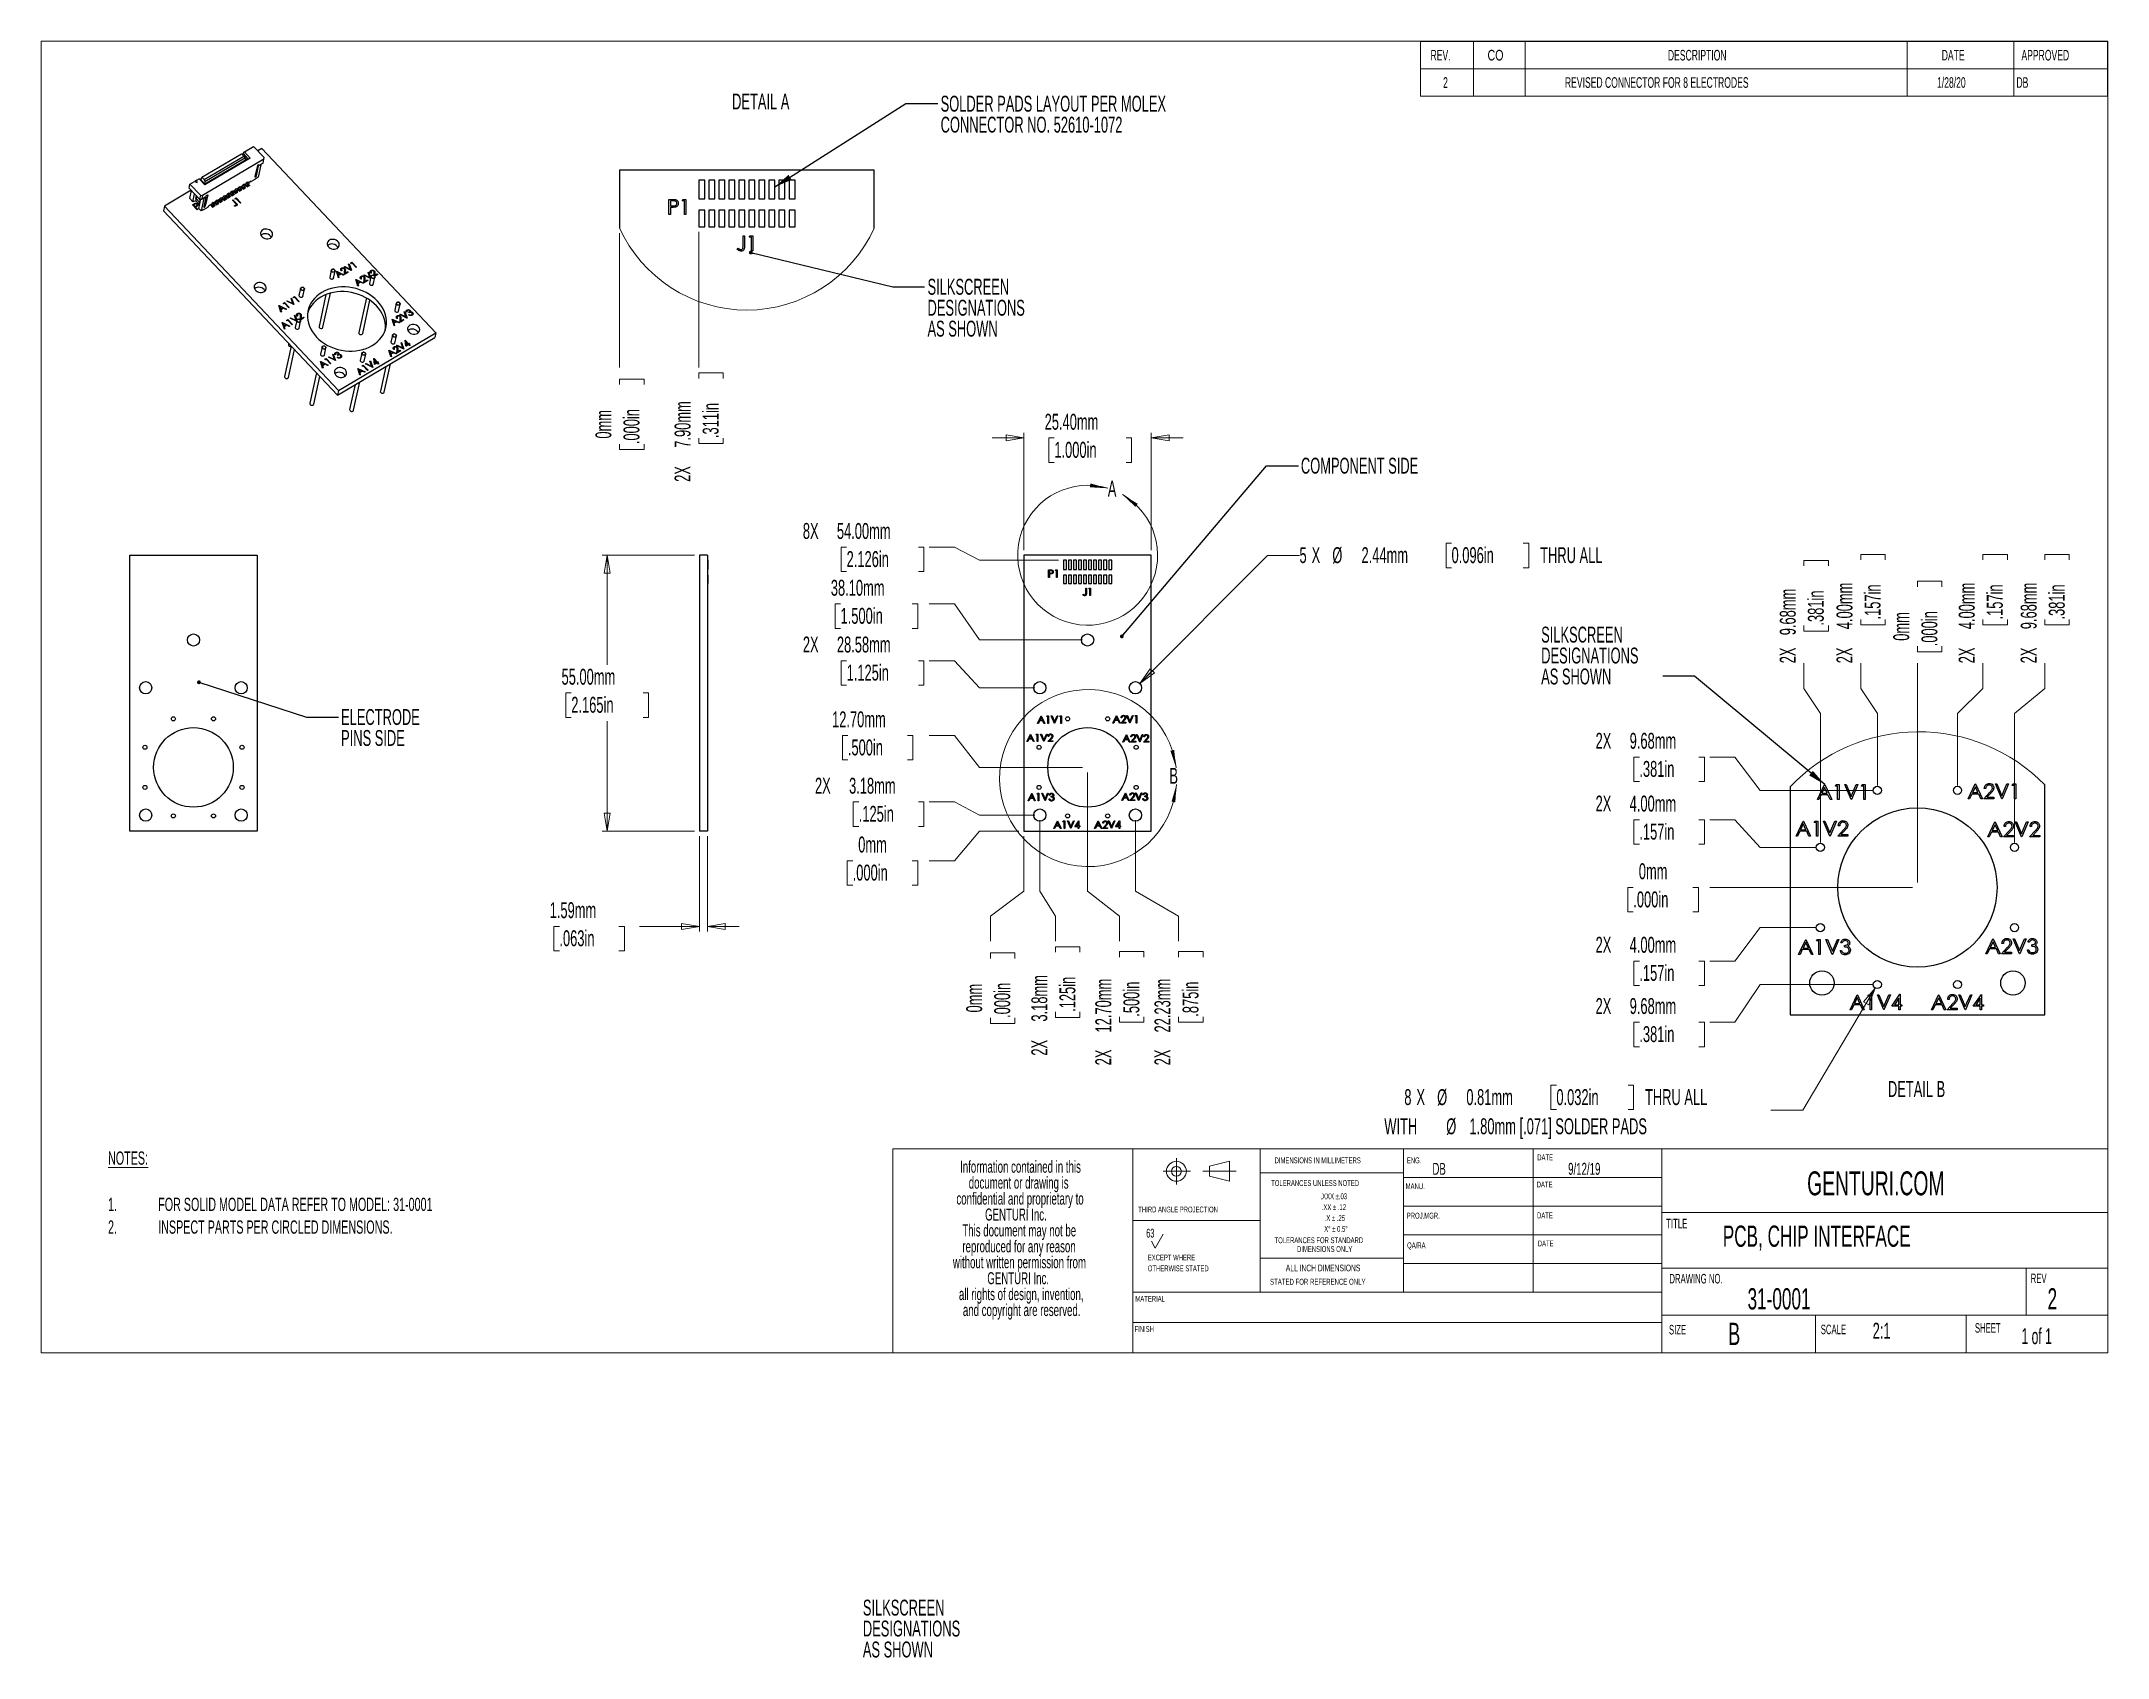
# Model space of a CAD drawing. Header units: millimetres. Extents: x 11 to 423, y -53 to 270.
import ezdxf

# ---------------------------------------------------------------- set-up
doc = ezdxf.new("R2010")
doc.units = ezdxf.units.MM
doc.styles.add('SLDTEXTSTYLE0', font='TXT', dxfattribs={"width": 0.605})
doc.styles.add('SLDTEXTSTYLE1', font='TXT', dxfattribs={"width": 0.57})
doc.styles.add('SLDTEXTSTYLE2', font='TXT', dxfattribs={"width": 0.75})
doc.dimstyles.new('SLDDIMSTYLE0', dxfattribs={"dimtxt": 3.175, "dimasz": 3.556, "dimexe": 0, "dimexo": 0.0625, "dimgap": 0.79375, "dimtad": 0, "dimtih": 1, "dimtoh": 1, "dimdec": 0, "dimrnd": 1e-09, "dimdsep": 46, "dimtxsty": 'SLDTEXTSTYLE0', "dimblk1": 'NONE', "dimblk2": 'NONE', "dimsah": 1, "dimcen": 0.09, "dimadec": 0, "dimazin": 2, "dimtfac": 1, "dimtdec": 0, "dimtofl": 0, "dimtmove": 0, "dimatfit": 3, "dimldrblk": 'NONE', "dimfxl": 1, "dimfrac": 2, "dimtolj": 1, "dimtzin": 12, "dimarcsym": 0})
doc.dimstyles.new('SLDDIMSTYLE1', dxfattribs={"dimtxt": 3.175, "dimasz": 3.556, "dimexe": 0, "dimexo": 0.0625, "dimgap": 0.79375, "dimtad": 0, "dimtih": 1, "dimtoh": 1, "dimrnd": 1e-09, "dimzin": 12, "dimdsep": 46, "dimtxsty": 'SLDTEXTSTYLE0', "dimblk1": 'NONE', "dimblk2": 'NONE', "dimsah": 1, "dimcen": 0.09, "dimadec": 0, "dimazin": 3, "dimtfac": 1, "dimtofl": 0, "dimtmove": 0, "dimatfit": 3, "dimldrblk": 'NONE', "dimfxl": 1, "dimfrac": 2, "dimtolj": 1, "dimtzin": 12, "dimarcsym": 0})
doc.dimstyles.new('SLDDIMSTYLE10', dxfattribs={"dimtxt": 3.175, "dimasz": 3.556, "dimexe": 0, "dimexo": 0.0625, "dimgap": 0.79375, "dimtad": 0, "dimtih": 1, "dimtoh": 1, "dimlfac": 0.5, "dimrnd": 1e-09, "dimzin": 4, "dimdsep": 46, "dimtxsty": 'SLDTEXTSTYLE0', "dimblk1": 'NONE', "dimblk2": 'NONE', "dimsah": 1, "dimcen": 0.09, "dimadec": 0, "dimazin": 1, "dimtfac": 1, "dimtofl": 0, "dimtmove": 0, "dimatfit": 3, "dimldrblk": 'NONE', "dimfxl": 1, "dimfrac": 2, "dimtolj": 1, "dimtzin": 12, "dimarcsym": 0})
doc.dimstyles.new('SLDDIMSTYLE11', dxfattribs={"dimtxt": 0.18, "dimasz": 3.556, "dimexe": 0, "dimexo": 0.0625, "dimgap": 0, "dimtad": 0, "dimtih": 1, "dimtoh": 1, "dimdec": 0, "dimrnd": 1e-09, "dimzin": 0, "dimdsep": 46, "dimtxsty": 'Standard', "dimsah": 1, "dimcen": 0.09, "dimadec": 0, "dimazin": 0, "dimtfac": 3.556, "dimtdec": 0, "dimtofl": 0, "dimtmove": 0, "dimatfit": 3, "dimfxl": 1, "dimfrac": 2, "dimtolj": 1, "dimtzin": 0, "dimarcsym": 0})
doc.dimstyles.new('SLDDIMSTYLE12', dxfattribs={"dimtxt": 3.175, "dimasz": 3.556, "dimexe": 0, "dimexo": 0.0625, "dimgap": 0.79375, "dimtad": 0, "dimtih": 1, "dimtoh": 1, "dimlfac": 0.5, "dimrnd": 1e-09, "dimzin": 12, "dimdsep": 46, "dimtxsty": 'SLDTEXTSTYLE0', "dimblk1": 'NONE', "dimblk2": 'NONE', "dimsah": 1, "dimcen": 0.09, "dimadec": 0, "dimazin": 3, "dimtfac": 1, "dimtofl": 0, "dimtmove": 0, "dimatfit": 3, "dimldrblk": 'NONE', "dimfxl": 1, "dimfrac": 2, "dimtolj": 1, "dimtzin": 12, "dimarcsym": 0})
doc.dimstyles.new('SLDDIMSTYLE13', dxfattribs={"dimtxt": 3.175, "dimasz": 3.556, "dimexe": 0, "dimexo": 0.0625, "dimgap": 0.79375, "dimtad": 0, "dimtih": 1, "dimtoh": 1, "dimdec": 4, "dimlfac": 0.5, "dimrnd": 1e-09, "dimdsep": 46, "dimtxsty": 'SLDTEXTSTYLE0', "dimblk1": 'NONE', "dimblk2": 'CLOSED', "dimsah": 1, "dimcen": 0, "dimadec": 0, "dimazin": 2, "dimtfac": 1, "dimtmove": 0, "dimatfit": 3, "dimldrblk": 'NONE', "dimfxl": 1, "dimfrac": 2, "dimtolj": 1, "dimtzin": 12, "dimarcsym": 0})
doc.dimstyles.new('SLDDIMSTYLE2', dxfattribs={"dimtxt": 3.175, "dimasz": 3.556, "dimexe": 0, "dimexo": 0.0625, "dimgap": 0.79375, "dimtad": 0, "dimtih": 1, "dimtoh": 1, "dimrnd": 1e-09, "dimzin": 4, "dimdsep": 46, "dimtxsty": 'SLDTEXTSTYLE0', "dimblk1": 'NONE', "dimblk2": 'NONE', "dimsah": 1, "dimcen": 0.09, "dimadec": 0, "dimazin": 1, "dimtfac": 1, "dimtofl": 0, "dimtmove": 0, "dimatfit": 3, "dimldrblk": 'NONE', "dimfxl": 1, "dimfrac": 2, "dimtolj": 1, "dimtzin": 12, "dimarcsym": 0})
doc.dimstyles.new('SLDDIMSTYLE3', dxfattribs={"dimtxt": 3.175, "dimasz": 3.556, "dimexe": 0, "dimexo": 0.0625, "dimgap": 0.79375, "dimtad": 0, "dimtih": 1, "dimtoh": 1, "dimrnd": 1e-09, "dimzin": 4, "dimdsep": 46, "dimtxsty": 'SLDTEXTSTYLE0', "dimblk1": 'NONE', "dimblk2": 'NONE', "dimsah": 1, "dimcen": 0.09, "dimadec": 0, "dimazin": 1, "dimtfac": 1, "dimtofl": 0, "dimtmove": 0, "dimatfit": 3, "dimldrblk": 'NONE', "dimfxl": 1, "dimfrac": 2, "dimtolj": 1, "dimtzin": 12, "dimarcsym": 0})
doc.dimstyles.new('SLDDIMSTYLE4', dxfattribs={"dimtxt": 3.175, "dimasz": 3.556, "dimexe": 0, "dimexo": 0.0625, "dimgap": 0.79375, "dimtad": 0, "dimtih": 1, "dimtoh": 1, "dimrnd": 1e-09, "dimzin": 4, "dimdsep": 46, "dimtxsty": 'SLDTEXTSTYLE0', "dimblk1": 'CLOSED', "dimblk2": 'CLOSED', "dimsah": 1, "dimcen": 0.09, "dimadec": 0, "dimazin": 1, "dimtfac": 1, "dimtmove": 0, "dimatfit": 0, "dimldrblk": 'CLOSED', "dimfxl": 1, "dimfrac": 2, "dimtolj": 1, "dimtzin": 12, "dimarcsym": 0})
doc.dimstyles.new('SLDDIMSTYLE5', dxfattribs={"dimtxt": 3.175, "dimasz": 3.556, "dimexe": 0, "dimexo": 0.0625, "dimgap": 0.79375, "dimtad": 0, "dimtih": 1, "dimtoh": 1, "dimdec": 4, "dimrnd": 1e-09, "dimzin": 12, "dimdsep": 46, "dimtxsty": 'SLDTEXTSTYLE0', "dimblk1": 'NONE', "dimblk2": 'CLOSED', "dimsah": 1, "dimcen": 0, "dimadec": 0, "dimazin": 3, "dimtfac": 1, "dimtmove": 0, "dimatfit": 3, "dimldrblk": 'NONE', "dimfxl": 1, "dimfrac": 2, "dimtolj": 1, "dimtzin": 12, "dimarcsym": 0})
doc.dimstyles.new('SLDDIMSTYLE6', dxfattribs={"dimtxt": 0.18, "dimasz": 0.762, "dimexe": 0, "dimexo": 0.0625, "dimgap": 0, "dimtad": 0, "dimtih": 1, "dimtoh": 1, "dimdec": 0, "dimrnd": 1e-09, "dimzin": 0, "dimdsep": 46, "dimtxsty": 'Standard', "dimblk1": 'DOT', "dimblk2": 'DOT', "dimsah": 1, "dimcen": 0.09, "dimadec": 0, "dimazin": 0, "dimtfac": 0.762, "dimtdec": 0, "dimtofl": 0, "dimtmove": 0, "dimatfit": 3, "dimldrblk": 'DOT', "dimfxl": 1, "dimfrac": 2, "dimtolj": 1, "dimtzin": 0, "dimarcsym": 0})
doc.dimstyles.new('SLDDIMSTYLE7', dxfattribs={"dimtxt": 3.175, "dimasz": 3.556, "dimexe": 0, "dimexo": 0.0625, "dimgap": 0.79375, "dimtad": 0, "dimtih": 1, "dimtoh": 1, "dimrnd": 1e-09, "dimzin": 12, "dimdsep": 46, "dimtxsty": 'SLDTEXTSTYLE0', "dimblk1": 'CLOSED', "dimblk2": 'CLOSED', "dimsah": 1, "dimcen": 0.09, "dimadec": 0, "dimazin": 3, "dimtfac": 1, "dimtmove": 0, "dimatfit": 0, "dimldrblk": 'CLOSED', "dimfxl": 1, "dimfrac": 2, "dimtolj": 1, "dimtzin": 12, "dimarcsym": 0})
doc.dimstyles.new('SLDDIMSTYLE8', dxfattribs={"dimtxt": 3.175, "dimasz": 3.556, "dimexe": 0, "dimexo": 0.0625, "dimgap": 0.79375, "dimtad": 0, "dimtih": 1, "dimtoh": 1, "dimrnd": 1e-09, "dimzin": 4, "dimdsep": 46, "dimtxsty": 'SLDTEXTSTYLE0', "dimblk1": 'CLOSED', "dimblk2": 'CLOSED', "dimsah": 1, "dimcen": 0.09, "dimadec": 0, "dimazin": 1, "dimtfac": 1, "dimtofl": 0, "dimtmove": 0, "dimatfit": 3, "dimldrblk": 'CLOSED', "dimfxl": 1, "dimfrac": 2, "dimtolj": 1, "dimtzin": 12, "dimarcsym": 0})
doc.dimstyles.new('SLDDIMSTYLE9', dxfattribs={"dimtxt": 3.175, "dimasz": 3.556, "dimexe": 0, "dimexo": 0.0625, "dimgap": 0.79375, "dimtad": 0, "dimtih": 1, "dimtoh": 1, "dimdec": 0, "dimlfac": 0.5, "dimrnd": 1e-09, "dimdsep": 46, "dimtxsty": 'SLDTEXTSTYLE0', "dimblk1": 'NONE', "dimblk2": 'NONE', "dimsah": 1, "dimcen": 0.09, "dimadec": 0, "dimazin": 2, "dimtfac": 1, "dimtdec": 0, "dimtofl": 0, "dimtmove": 0, "dimatfit": 3, "dimldrblk": 'NONE', "dimfxl": 1, "dimfrac": 2, "dimtolj": 1, "dimtzin": 12, "dimarcsym": 0})

msp = doc.modelspace()

# ---------------------------------------------------------------- texts
at = {"color": 7, "linetype": 'Continuous', "lineweight": 18, "char_height": 3.175, "style": 'SLDTEXTSTYLE0'}
for s, insert, attachment_point in [('DETAIL A', (154.36808, 259.43759), 2), ('A', (223.59706, 182.2269), 1), ('B', (235.88813, 124.95937), 1), ('DETAIL B', (384.91885, 62.49295), 2)]:
    msp.add_mtext(s, dxfattribs=dict(at, insert=insert, attachment_point=attachment_point))
at = {"color": 7, "linetype": 'Continuous', "lineweight": 0, "attachment_point": 1}
for s, insert, char_height, style in [('COMPONENT SIDE', (262.11314, 186.80863), 3.175, 'SLDTEXTSTYLE0'), ('DIMENSIONS IN MILLIMETERS', (256.8596, 47.26445), 1.1684, 'SLDTEXTSTYLE0'), ('ENG.', (283.24916, 47.26445), 1.1684, 'SLDTEXTSTYLE0'), ('DB', (288.34279, 46.17879), 2.38125, 'SLDTEXTSTYLE0'), ('DATE', (309.25221, 47.85945), 1.1684, 'SLDTEXTSTYLE0'), ('9/12/19', (315.41839, 46.17879), 2.38125, 'SLDTEXTSTYLE0'), ('TOLERANCES UNLESS NOTED', (256.18067, 42.72927), 1.1684, 'SLDTEXTSTYLE0'), ('MANU.', (283.00746, 42.11012), 1.1684, 'SLDTEXTSTYLE0'), ('DATE', (309.1392, 42.44939), 1.1684, 'SLDTEXTSTYLE0'), ('GENTURI.COM', (363.08939, 44.47709), 4.7625, 'SLDTEXTSTYLE0'), ('THIRD ANGLE PROJECTION', (229.67286, 37.4616), 1.1684, 'SLDTEXTSTYLE0'), ('63', (231.26523, 33.04009), 1.7526, 'SLDTEXTSTYLE0'), ('PROJ.MGR.', (283.24046, 36.22941), 1.1684, 'SLDTEXTSTYLE0'), ('DATE', (309.2157, 36.2935), 1.1684, 'SLDTEXTSTYLE0'), ('TITLE', (334.98972, 35.01936), 1.905, 'SLDTEXTSTYLE0'), ('PCB, CHIP INTERFACE', (346.25805, 33.67605), 4.2333333, 'SLDTEXTSTYLE0'), ('TOLERANCES FOR STANDARD', (256.8596, 31.33123), 1.1684, 'SLDTEXTSTYLE0'), ('DIMENSIONS ONLY', (261.34617, 29.56625), 1.1684, 'SLDTEXTSTYLE0'), ('QA/RA', (283.29833, 30.3202), 1.1684, 'SLDTEXTSTYLE0'), ('DATE', (309.36871, 30.6924), 1.1684, 'SLDTEXTSTYLE0'), ('ALL INCH DIMENSIONS', (259.1045, 25.87788), 1.3229167, 'SLDTEXTSTYLE0'), ('STATED FOR REFERENCE ONLY', (255.95089, 23.05285), 1.1938, 'SLDTEXTSTYLE0'), ('DRAWING NO.', (335.61294, 24.03161), 1.905, 'SLDTEXTSTYLE0'), ('31-0001', (351.20119, 21.1801), 4.233333, 'SLDTEXTSTYLE0'), ('REV', (407.68571, 24.1031), 1.905, 'SLDTEXTSTYLE0'), ('2', (411.04427, 21.1801), 4.23333, 'SLDTEXTSTYLE0'), ('MATERIAL', (229.08979, 19.64928), 1.1684, 'SLDTEXTSTYLE0'), ('FINISH', (228.91589, 13.6165), 1.1684, 'SLDTEXTSTYLE0'), ('SIZE', (335.5296, 13.86103), 1.905, 'SLDTEXTSTYLE0'), ('B', (347.33792, 14.29599), 4.445, 'SLDTEXTSTYLE0'), ('SCALE', (365.80659, 13.9146), 1.905, 'SLDTEXTSTYLE0'), ('2:1', (376.157, 14.29366), 3.175, 'SLDTEXTSTYLE0'), ('SHEET', (396.54689, 14.21625), 1.905, 'SLDTEXTSTYLE0'), ('1 of 1', (405.84305, 13.19878), 3.175, 'SLDTEXTSTYLE1')]:
    msp.add_mtext(s, dxfattribs=dict(at, insert=insert, char_height=char_height, style=style))

# ---------------------------------------------------------------- blocks, each defined once
blk = doc.blocks.new('SW_NOTE_0')
at = {"color": 0, "linetype": 'Continuous', "lineweight": 0, "attachment_point": 1, "style": 'SLDTEXTSTYLE0'}
for s, insert, char_height in [('\\LNOTES:', (0, 3.41), 2.646), ('1.', (0, -5.82), 2.646), ('FOR SOLID MODEL DATA REFER TO MODEL: 31-0001', (10, -5.82), 2.6458), ('2.', (0, -10.35), 2.646), ('INSPECT PARTS PER CIRCLED DIMENSIONS.', (10, -10.35), 2.6458)]:
    blk.add_mtext(s, dxfattribs=dict(at, insert=insert, char_height=char_height))
blk = doc.blocks.new('SW_NOTE_1')
at = {"color": 0, "linetype": 'Continuous', "lineweight": 0, "char_height": 3.175, "attachment_point": 1, "style": 'SLDTEXTSTYLE0'}
for s, insert in [('SILKSCREEN', (0, 4.09)), ('DESIGNATIONS', (0, -0.08)), ('AS SHOWN', (0, -4.26))]:
    blk.add_mtext(s, dxfattribs=dict(at, insert=insert))
blk = doc.blocks.new('SW_NOTE_2')
at = {"color": 0, "linetype": 'Continuous', "lineweight": 0, "char_height": 3.175, "attachment_point": 1, "style": 'SLDTEXTSTYLE0'}
for s, insert in [('SILKSCREEN', (0, 4.09)), ('DESIGNATIONS', (0, -0.08)), ('AS SHOWN', (0, -4.26))]:
    blk.add_mtext(s, dxfattribs=dict(at, insert=insert))
blk = doc.blocks.new('SW_NOTE_3')
at = {"color": 0, "linetype": 'Continuous', "lineweight": 0, "char_height": 2.3813, "attachment_point": 2, "style": 'SLDTEXTSTYLE0'}
for s, insert in [('Information contained in this', (20.2, 3.07)), ('document or drawing is', (19.84, -0.11)), ('confidential and proprietary to', (20.11, -3.28)), ('GENTURI Inc.', (19.29, -6.46)), ('This document may not be', (19.95, -9.63)), ('without written permission from', (19.99, -15.98)), ('reproduced for any reason', (19.91, -12.81)), ('GENTURI Inc.', (19.74, -19.16)), ('all rights of design, invention,', (20.35, -22.33)), ('and copyright are reserved.', (20.44, -25.51))]:
    blk.add_mtext(s, dxfattribs=dict(at, insert=insert))
blk = doc.blocks.new('SW_NOTE_4')
at = {"color": 0, "linetype": 'Continuous', "lineweight": 0, "char_height": 1.1684, "attachment_point": 1, "style": 'SLDTEXTSTYLE0'}
for s, insert in [('EXCEPT WHERE', (0, 1.51)), ('OTHERWISE STATED', (0, -0.66))]:
    blk.add_mtext(s, dxfattribs=dict(at, insert=insert))
blk = doc.blocks.new('SW_NOTE_5')
at = {"color": 0, "linetype": 'Continuous', "lineweight": 0, "char_height": 1.168, "attachment_point": 2, "style": 'SLDTEXTSTYLE0'}
for s, insert in [('.XXX ±.03', (3.56, 1.51)), ('.XX ± .12', (3.58, -0.66)), ('.X ± .25', (3.77, -2.83)), ('X° ± 0.5°', (3.99, -5))]:
    blk.add_mtext(s, dxfattribs=dict(at, insert=insert))
blk = doc.blocks.new('SW_TABLEANNOTATION_0')
at = {"color": 0, "linetype": 'Continuous', "lineweight": 18}
for p, q in [((0, 0), (0, -10.89)), ((137.05, 0), (0, 0)), ((10.59, 0), (10.59, -5.44)), ((20.89, 0), (20.89, -5.44)), ((97.09, 0), (97.09, -5.44)), ((118.37, 0), (118.37, -5.44)), ((137.05, -10.89), (137.05, 0)), ((0, -5.44), (137.05, -5.44)), ((10.59, -5.44), (10.59, -10.89)), ((20.89, -5.44), (20.89, -10.89)), ((97.09, -5.44), (97.09, -10.89)), ((118.37, -5.44), (118.37, -10.89)), ((0, -10.89), (137.05, -10.89))]:
    blk.add_line(p, q, dxfattribs=at)
at = {"color": 0, "linetype": 'Continuous', "lineweight": 18, "attachment_point": 1}
for s, insert, char_height, style in [('REV.', (2, -1.67), 2.117, 'SLDTEXTSTYLE0'), ('CO', (13.37, -1.67), 2.117, 'SLDTEXTSTYLE2'), ('DESCRIPTION', (49.35, -1.67), 2.1167, 'SLDTEXTSTYLE0'), ('DATE', (103.97, -1.67), 2.117, 'SLDTEXTSTYLE0'), ('APPROVED', (119.87, -1.67), 2.117, 'SLDTEXTSTYLE0'), ('2', (4.51, -7.12), 2.12, 'SLDTEXTSTYLE0'), ('REVISED CONNECTOR FOR 8 ELECTRODES', (28.81, -7.12), 2.1167, 'SLDTEXTSTYLE0'), ('1/28/20', (103.03, -7.12), 2.117, 'SLDTEXTSTYLE0'), ('DB', (118.87, -7.12), 2.117, 'SLDTEXTSTYLE0')]:
    blk.add_mtext(s, dxfattribs=dict(at, insert=insert, char_height=char_height, style=style))
blk = doc.blocks.new('_D')
at = {"color": 7, "linetype": 'Continuous', "lineweight": 18}
for p, q in [((206.87, 100.36), (206.87, 111.36)), ((200.17, 95.36), (206.87, 100.36)), ((200.17, 95.36), (200.17, 90.36)), ((200.17, 86.96), (200.17, 88.05)), ((200.17, 88.05), (205.05, 88.05)), ((205.05, 88.05), (205.05, 86.96)), ((200.17, 75.08), (200.17, 73.99)), ((205.05, 73.99), (205.05, 75.08)), ((200.17, 73.99), (205.05, 73.99))]:
    blk.add_line(p, q, dxfattribs=at)
at = {"color": 7, "linetype": 'Continuous', "lineweight": 18, "char_height": 3.175, "attachment_point": 1, "rotation": 90, "style": 'SLDTEXTSTYLE0'}
for s, insert in [('0mm', (195.35, 76.17)), ('.000in', (200.95, 75.08))]:
    blk.add_mtext(s, dxfattribs=dict(at, insert=insert))
blk = doc.blocks.new('_NONE')
blk = doc.blocks.new('_D_1')
at = {"color": 7, "linetype": 'Continuous', "lineweight": 18}
for p, q in [((210.04, 100.36), (210.04, 114.53)), ((213.17, 95.36), (210.04, 100.36)), ((213.17, 95.36), (213.17, 90.36)), ((213.17, 88.17), (213.17, 89.27)), ((213.17, 89.27), (218.04, 89.27)), ((218.04, 89.27), (218.04, 88.17)), ((213.17, 76.29), (213.17, 75.2)), ((213.17, 75.2), (218.04, 75.2)), ((218.04, 75.2), (218.04, 76.29))]:
    blk.add_line(p, q, dxfattribs=at)
at = {"color": 7, "linetype": 'Continuous', "lineweight": 18, "char_height": 3.175, "attachment_point": 1, "rotation": 90, "style": 'SLDTEXTSTYLE0'}
for s, insert in [('3.18mm', (208.35, 74.35)), ('.125in', (213.95, 76.29)), ('2X', (208.34, 67.56))]:
    blk.add_mtext(s, dxfattribs=dict(at, insert=insert))
blk = doc.blocks.new('_D_2')
at = {"color": 7, "linetype": 'Continuous', "lineweight": 18}
for p, q in [((219.57, 100.36), (219.57, 124.06)), ((225.92, 95.36), (219.57, 100.36)), ((225.92, 95.36), (225.92, 90.36)), ((225.93, 87.21), (225.93, 88.3)), ((225.93, 88.3), (230.8, 88.3)), ((230.8, 88.3), (230.8, 87.21)), ((225.93, 75.32), (225.93, 74.23)), ((225.93, 74.23), (230.8, 74.23)), ((230.8, 74.23), (230.8, 75.32))]:
    blk.add_line(p, q, dxfattribs=at)
at = {"color": 7, "linetype": 'Continuous', "lineweight": 18, "char_height": 3.175, "attachment_point": 1, "rotation": 90, "style": 'SLDTEXTSTYLE0'}
for s, insert in [('12.70mm', (221.11, 72.18)), ('.500in', (226.71, 75.32)), ('2X', (221.1, 65.63))]:
    blk.add_mtext(s, dxfattribs=dict(at, insert=insert))
blk = doc.blocks.new('_D_3')
at = {"color": 7, "linetype": 'Continuous', "lineweight": 18}
for p, q in [((229.09, 100.36), (229.09, 114.53)), ((237.72, 95.36), (229.09, 100.36)), ((237.72, 95.36), (237.72, 90.36)), ((237.73, 87.21), (237.73, 88.3)), ((237.73, 88.3), (242.6, 88.3)), ((242.6, 88.3), (242.6, 87.21)), ((237.73, 75.32), (237.73, 74.23)), ((237.73, 74.23), (242.6, 74.23)), ((242.6, 74.23), (242.6, 75.32))]:
    blk.add_line(p, q, dxfattribs=at)
at = {"color": 7, "linetype": 'Continuous', "lineweight": 18, "char_height": 3.175, "attachment_point": 1, "rotation": 90, "style": 'SLDTEXTSTYLE0'}
for s, insert in [('22.23mm', (232.91, 72.18)), ('.875in', (238.51, 75.32)), ('2X', (232.9, 65.63))]:
    blk.add_mtext(s, dxfattribs=dict(at, insert=insert))
blk = doc.blocks.new('_D_4')
at = {"color": 7, "linetype": 'Continuous', "lineweight": 18}
for p, q in [((192.99, 106.44), (197.99, 112.36)), ((197.99, 112.36), (205.87, 112.36)), ((172.71, 106.43), (171.62, 106.43)), ((171.62, 106.43), (171.62, 101.56)), ((184.6, 106.43), (185.69, 106.43)), ((185.69, 106.43), (185.69, 101.56)), ((192.99, 106.44), (187.99, 106.44)), ((171.62, 101.56), (172.71, 101.56)), ((185.69, 101.56), (184.6, 101.56))]:
    blk.add_line(p, q, dxfattribs=at)
at = {"color": 7, "linetype": 'Continuous', "lineweight": 18, "char_height": 3.175, "attachment_point": 1, "style": 'SLDTEXTSTYLE0'}
for s, insert in [('0mm', (173.81, 111.25)), ('.000in', (172.71, 105.65))]:
    blk.add_mtext(s, dxfattribs=dict(at, insert=insert))
blk = doc.blocks.new('_D_5')
at = {"color": 7, "linetype": 'Continuous', "lineweight": 18}
for p, q in [((173.92, 118.16), (172.83, 118.16)), ((172.83, 118.16), (172.83, 113.29)), ((185.81, 118.16), (186.9, 118.16)), ((186.9, 118.16), (186.9, 113.29)), ((192.99, 118.16), (187.99, 118.16)), ((192.99, 118.16), (197.99, 115.53)), ((197.99, 115.53), (209.04, 115.53)), ((172.83, 113.29), (173.92, 113.29)), ((186.9, 113.29), (185.81, 113.29))]:
    blk.add_line(p, q, dxfattribs=at)
at = {"color": 7, "linetype": 'Continuous', "lineweight": 18, "char_height": 3.175, "attachment_point": 1, "style": 'SLDTEXTSTYLE0'}
for s, insert in [('2X', (165.19, 122.99)), ('3.18mm', (171.99, 122.98)), ('.125in', (173.92, 117.38))]:
    blk.add_mtext(s, dxfattribs=dict(at, insert=insert))
blk = doc.blocks.new('_D_6')
at = {"color": 7, "linetype": 'Continuous', "lineweight": 18}
for p, q in [((171.75, 131.4), (170.65, 131.4)), ((170.65, 131.4), (170.65, 126.53)), ((183.63, 131.4), (184.72, 131.4)), ((184.72, 131.4), (184.72, 126.53)), ((192.99, 131.4), (187.99, 131.4)), ((192.99, 131.4), (197.99, 125.06)), ((170.65, 126.53), (171.75, 126.53)), ((184.72, 126.53), (183.63, 126.53)), ((197.99, 125.06), (218.57, 125.06))]:
    blk.add_line(p, q, dxfattribs=at)
at = {"color": 7, "linetype": 'Continuous', "lineweight": 18, "char_height": 3.175, "attachment_point": 1, "style": 'SLDTEXTSTYLE0'}
for s, insert in [('12.70mm', (168.6, 136.22)), ('.500in', (171.75, 130.62))]:
    blk.add_mtext(s, dxfattribs=dict(at, insert=insert))
blk = doc.blocks.new('_D_7')
at = {"color": 7, "linetype": 'Continuous', "lineweight": 18}
for p, q in [((171.5, 146.32), (170.41, 146.32)), ((170.41, 146.32), (170.41, 141.45)), ((185.81, 146.32), (186.9, 146.32)), ((186.9, 146.32), (186.9, 141.45)), ((192.99, 146.32), (187.99, 146.32)), ((192.99, 146.32), (197.99, 140.93)), ((170.41, 141.45), (171.5, 141.45)), ((186.9, 141.45), (185.81, 141.45)), ((197.99, 140.93), (209.04, 140.93))]:
    blk.add_line(p, q, dxfattribs=at)
at = {"color": 7, "linetype": 'Continuous', "lineweight": 18, "char_height": 3.175, "attachment_point": 1, "style": 'SLDTEXTSTYLE0'}
for s, insert in [('2X', (162.77, 151.15)), ('28.58mm', (169.56, 151.14)), ('1.125in', (171.5, 145.54))]:
    blk.add_mtext(s, dxfattribs=dict(at, insert=insert))
blk = doc.blocks.new('_D_8')
at = {"color": 7, "linetype": 'Continuous', "lineweight": 18}
for p, q in [((170.29, 157.64), (169.2, 157.64)), ((169.2, 157.64), (169.2, 152.77)), ((184.6, 157.64), (185.69, 157.64)), ((185.69, 157.64), (185.69, 152.77)), ((192.99, 157.64), (187.99, 157.64)), ((192.99, 157.64), (197.99, 150.46)), ((169.2, 152.77), (170.29, 152.77)), ((185.69, 152.77), (184.6, 152.77)), ((197.99, 150.46), (218.57, 150.46))]:
    blk.add_line(p, q, dxfattribs=at)
at = {"color": 7, "linetype": 'Continuous', "lineweight": 18, "char_height": 3.175, "attachment_point": 1, "style": 'SLDTEXTSTYLE0'}
for s, insert in [('38.10mm', (168.35, 162.46)), ('1.500in', (170.29, 156.86))]:
    blk.add_mtext(s, dxfattribs=dict(at, insert=insert))
blk = doc.blocks.new('_D_9')
at = {"color": 7, "linetype": 'Continuous', "lineweight": 18}
for p, q in [((171.5, 168.96), (170.41, 168.96)), ((170.41, 168.96), (170.41, 164.09)), ((185.81, 168.96), (186.9, 168.96)), ((186.9, 168.96), (186.9, 164.09)), ((192.99, 168.97), (187.99, 168.97)), ((192.99, 168.97), (197.99, 166.36)), ((197.99, 166.36), (213.77, 166.36)), ((170.41, 164.09), (171.5, 164.09)), ((186.9, 164.09), (185.81, 164.09))]:
    blk.add_line(p, q, dxfattribs=at)
at = {"color": 7, "linetype": 'Continuous', "lineweight": 18, "char_height": 3.175, "attachment_point": 1, "style": 'SLDTEXTSTYLE0'}
for s, insert in [('8X', (162.77, 173.79)), ('54.00mm', (169.56, 173.78)), ('2.126in', (171.5, 168.18))]:
    blk.add_mtext(s, dxfattribs=dict(at, insert=insert))
blk = doc.blocks.new('_CLOSED')
at = {"color": 0, "linetype": 'ByBlock', "lineweight": -2}
for p, q in [((-1, 0.166667), (0, 0)), ((-1, 0.166667), (-1, -0.166667)), ((0, 0), (-1, -0.166667)), ((0, 0), (-1, 0))]:
    blk.add_line(p, q, dxfattribs=at)
blk = doc.blocks.new('_D_10')
at = {"color": 7, "linetype": 'Continuous', "lineweight": 18}
for p, q in [((206.87, 190.76), (200.52, 190.76)), ((206.87, 168.36), (206.87, 191.76)), ((212.93, 190.75), (211.84, 190.75)), ((211.84, 190.75), (211.84, 185.88)), ((227.24, 190.75), (228.33, 190.75)), ((228.33, 190.75), (228.33, 185.88)), ((232.27, 168.36), (232.27, 191.76)), ((232.27, 190.76), (238.62, 190.76)), ((211.84, 185.88), (212.93, 185.88)), ((228.33, 185.88), (227.24, 185.88))]:
    blk.add_line(p, q, dxfattribs=at)
at = {"color": 7, "linetype": 'Continuous', "lineweight": 18, "xscale": 3.556, "yscale": 3.556}
blk.add_blockref('_CLOSED', (206.87, 190.76, -0.82), dxfattribs=at)
at = {"color": 7, "linetype": 'Continuous', "lineweight": 18, "xscale": 3.556, "yscale": 3.556, "rotation": 180}
blk.add_blockref('_CLOSED', (232.27, 190.76, -0.82), dxfattribs=at)
at = {"color": 7, "linetype": 'Continuous', "lineweight": 18, "char_height": 3.175, "attachment_point": 1, "style": 'SLDTEXTSTYLE0'}
for s, insert in [('25.40mm', (211, 195.57)), ('1.000in', (212.93, 189.97))]:
    blk.add_mtext(s, dxfattribs=dict(at, insert=insert))
blk = doc.blocks.new('_D_11')
at = {"color": 7, "linetype": 'Continuous', "lineweight": 18}
for p, q in [((292.16, 169.75), (291.06, 169.75)), ((291.06, 169.75), (291.06, 164.88)), ((306.47, 169.75), (307.56, 169.75)), ((307.56, 169.75), (307.56, 164.88)), ((229.96, 141.79), (255.48, 167.31)), ((255.48, 167.31), (261.83, 167.31)), ((291.06, 164.88), (292.16, 164.88)), ((307.56, 164.88), (306.47, 164.88))]:
    blk.add_line(p, q, dxfattribs=at)
at = {"color": 7, "linetype": 'Continuous', "lineweight": 18, "xscale": 3.556, "yscale": 3.556, "rotation": 225}
blk.add_blockref('_CLOSED', (229.96, 141.79, -0.82), dxfattribs=at)
at = {"color": 7, "linetype": 'Continuous', "lineweight": 18, "attachment_point": 1, "style": 'SLDTEXTSTYLE0'}
for s, insert, char_height in [('%%c', (268.38, 168.96), 3.175), ('2.44mm', (274.2, 168.97), 3.175), ('0.096in', (292.16, 168.97), 3.175), ('5', (261.83, 168.97), 3.17), ('X', (264.25, 168.97), 3.17), ('THRU ALL', (309.84, 168.97), 3.175)]:
    blk.add_mtext(s, dxfattribs=dict(at, insert=insert, char_height=char_height))
blk = doc.blocks.new('_DOT')
at = {"color": 0, "linetype": 'ByBlock', "lineweight": -2}
blk.add_line((-0.5, 0), (-1, 0), dxfattribs=at)
at = {"color": 0, "linetype": 'ByBlock', "const_width": 0.5}
blk.add_lwpolyline([(-0.25, 0, 1), (0.25, 0, 1)], format="xyb", close=True, dxfattribs=at)
blk = doc.blocks.new('_D_12')
at = {"color": 7, "linetype": 'Continuous', "lineweight": 18}
for p, q in [((142.15, 111.36), (142.15, 92.34)), ((143.74, 111.36), (143.74, 92.34)), ((114.21, 93.34), (113.12, 93.34)), ((113.12, 93.34), (113.12, 88.46)), ((126.09, 93.34), (127.18, 93.34)), ((127.18, 93.34), (127.18, 88.46)), ((142.15, 93.34), (130.21, 93.34)), ((143.74, 93.34), (150.09, 93.34)), ((113.12, 88.46), (114.21, 88.46)), ((127.18, 88.46), (126.09, 88.46))]:
    blk.add_line(p, q, dxfattribs=at)
at = {"color": 7, "linetype": 'Continuous', "lineweight": 18, "xscale": 3.556, "yscale": 3.556}
blk.add_blockref('_CLOSED', (142.15, 93.34, 12.7), dxfattribs=at)
at = {"color": 7, "linetype": 'Continuous', "lineweight": 18, "xscale": 3.556, "yscale": 3.556, "rotation": 180}
blk.add_blockref('_CLOSED', (143.74, 93.34, 12.7), dxfattribs=at)
at = {"color": 7, "linetype": 'Continuous', "lineweight": 18, "char_height": 3.175, "attachment_point": 1, "style": 'SLDTEXTSTYLE0'}
for s, insert in [('1.59mm', (112.27, 98.16)), ('.063in', (114.21, 92.56))]:
    blk.add_mtext(s, dxfattribs=dict(at, insert=insert))
blk = doc.blocks.new('_D_13')
at = {"color": 7, "linetype": 'Continuous', "lineweight": 18}
for p, q in [((141.15, 167.36), (122.73, 167.36)), ((123.73, 167.36), (123.73, 145.51)), ((116.58, 139.9), (115.49, 139.9)), ((115.49, 139.9), (115.49, 135.03)), ((130.89, 139.9), (131.98, 139.9)), ((131.98, 139.9), (131.98, 135.03)), ((115.49, 135.03), (116.58, 135.03)), ((123.73, 112.36), (123.73, 134.3)), ((131.98, 135.03), (130.89, 135.03)), ((141.15, 112.36), (122.73, 112.36))]:
    blk.add_line(p, q, dxfattribs=at)
at = {"color": 7, "linetype": 'Continuous', "lineweight": 18, "xscale": 3.556, "yscale": 3.556}
for p, rotation in [((123.73, 167.36, 12.7), 90), ((123.73, 112.36, 12.7), 270)]:
    blk.add_blockref('_CLOSED', p, dxfattribs=dict(at, rotation=rotation))
at = {"color": 7, "linetype": 'Continuous', "lineweight": 18, "char_height": 3.175, "attachment_point": 1, "style": 'SLDTEXTSTYLE0'}
for s, insert in [('55.00mm', (114.64, 144.72)), ('2.165in', (116.58, 139.12))]:
    blk.add_mtext(s, dxfattribs=dict(at, insert=insert))
blk = doc.blocks.new('_D_14')
at = {"color": 7, "linetype": 'Continuous', "lineweight": 18}
for p, q in [((126.21, 231.62), (126.21, 204.8)), ((126.21, 201.4), (126.21, 202.5)), ((126.21, 202.5), (131.09, 202.5)), ((131.09, 202.5), (131.09, 201.4)), ((126.21, 189.52), (126.21, 188.43)), ((126.21, 188.43), (131.09, 188.43)), ((131.09, 188.43), (131.09, 189.52))]:
    blk.add_line(p, q, dxfattribs=at)
at = {"color": 7, "linetype": 'Continuous', "lineweight": 18, "char_height": 3.175, "attachment_point": 1, "rotation": 90, "style": 'SLDTEXTSTYLE0'}
for s, insert in [('0mm', (121.39, 190.62)), ('.000in', (126.99, 189.52))]:
    blk.add_mtext(s, dxfattribs=dict(at, insert=insert))
blk = doc.blocks.new('_D_15')
at = {"color": 7, "linetype": 'Continuous', "lineweight": 18}
for p, q in [((142.01, 231.86), (142.01, 204.8)), ((142.01, 202.62), (142.01, 203.71)), ((142.01, 203.71), (146.89, 203.71)), ((146.89, 203.71), (146.89, 202.62)), ((142.01, 190.73), (142.01, 189.64)), ((142.01, 189.64), (146.89, 189.64)), ((146.89, 189.64), (146.89, 190.73))]:
    blk.add_line(p, q, dxfattribs=at)
at = {"color": 7, "linetype": 'Continuous', "lineweight": 18, "char_height": 3.175, "attachment_point": 1, "rotation": 90, "style": 'SLDTEXTSTYLE0'}
for s, insert in [('7.90mm', (137.19, 188.8)), ('.311in', (142.79, 190.73)), ('2X', (137.18, 182))]:
    blk.add_mtext(s, dxfattribs=dict(at, insert=insert))
blk = doc.blocks.new('SW_NOTE_6')
at = {"color": 0, "linetype": 'Continuous', "lineweight": 0, "char_height": 3.175, "attachment_point": 1, "style": 'SLDTEXTSTYLE0'}
for s, insert in [('SOLDER PADS LAYOUT PER MOLEX', (0.58, 1.56)), ('CONNECTOR NO. 52610-1072', (0.58, -2.62))]:
    blk.add_mtext(s, dxfattribs=dict(at, insert=insert))
blk = doc.blocks.new('SW_NOTE_7')
at = {"color": 0, "linetype": 'Continuous', "lineweight": 0, "char_height": 3.175, "attachment_point": 1, "style": 'SLDTEXTSTYLE0'}
for s, insert in [('SILKSCREEN', (0.6, 1.62)), ('DESIGNATIONS', (0.6, -2.56)), ('AS SHOWN', (0.6, -6.73))]:
    blk.add_mtext(s, dxfattribs=dict(at, insert=insert))
blk = doc.blocks.new('_D_16')
at = {"color": 7, "linetype": 'Continuous', "lineweight": 18}
for p, q in [((328.41, 101.09), (327.32, 101.09)), ((327.32, 101.09), (327.32, 96.22)), ((340.3, 101.09), (341.39, 101.09)), ((341.39, 101.09), (341.39, 96.22)), ((348.69, 101.1), (343.69, 101.1)), ((348.69, 101.1), (353.69, 101.1)), ((353.69, 101.1), (384.09, 101.1)), ((327.32, 96.22), (328.41, 96.22)), ((341.39, 96.22), (340.3, 96.22))]:
    blk.add_line(p, q, dxfattribs=at)
at = {"color": 7, "linetype": 'Continuous', "lineweight": 18, "char_height": 3.175, "attachment_point": 1, "style": 'SLDTEXTSTYLE0'}
for s, insert in [('0mm', (329.51, 105.92)), ('.000in', (328.41, 100.31))]:
    blk.add_mtext(s, dxfattribs=dict(at, insert=insert))
blk = doc.blocks.new('_D_17')
at = {"color": 7, "linetype": 'Continuous', "lineweight": 18}
for p, q in [((348.69, 86.43), (353.69, 93.1)), ((353.69, 93.1), (364.73, 93.1)), ((329.62, 86.43), (328.53, 86.43)), ((328.53, 86.43), (328.53, 81.56)), ((341.51, 86.43), (342.6, 86.43)), ((342.6, 86.43), (342.6, 81.56)), ((348.69, 86.43), (343.69, 86.43)), ((328.53, 81.56), (329.62, 81.56)), ((342.6, 81.56), (341.51, 81.56))]:
    blk.add_line(p, q, dxfattribs=at)
at = {"color": 7, "linetype": 'Continuous', "lineweight": 18, "char_height": 3.175, "attachment_point": 1, "style": 'SLDTEXTSTYLE0'}
for s, insert in [('2X', (320.89, 91.26)), ('4.00mm', (327.69, 91.25)), ('.157in', (329.62, 85.65))]:
    blk.add_mtext(s, dxfattribs=dict(at, insert=insert))
blk = doc.blocks.new('_D_18')
at = {"color": 7, "linetype": 'Continuous', "lineweight": 18}
for p, q in [((348.69, 74.22), (353.69, 81.74)), ((353.69, 81.74), (376.09, 81.74)), ((329.62, 74.22), (328.53, 74.22)), ((328.53, 74.22), (328.53, 69.34)), ((341.51, 74.22), (342.6, 74.22)), ((342.6, 74.22), (342.6, 69.34)), ((348.69, 74.22), (343.69, 74.22)), ((328.53, 69.34), (329.62, 69.34)), ((342.6, 69.34), (341.51, 69.34))]:
    blk.add_line(p, q, dxfattribs=at)
at = {"color": 7, "linetype": 'Continuous', "lineweight": 18, "char_height": 3.175, "attachment_point": 1, "style": 'SLDTEXTSTYLE0'}
for s, insert in [('2X', (320.89, 79.05)), ('9.68mm', (327.69, 79.04)), ('.381in', (329.62, 73.44))]:
    blk.add_mtext(s, dxfattribs=dict(at, insert=insert))
blk = doc.blocks.new('_D_19')
at = {"color": 7, "linetype": 'Continuous', "lineweight": 18}
for p, q in [((329.62, 114.6), (328.53, 114.6)), ((328.53, 114.6), (328.53, 109.73)), ((341.51, 114.6), (342.6, 114.6)), ((342.6, 114.6), (342.6, 109.73)), ((348.69, 114.61), (343.69, 114.61)), ((348.69, 114.61), (353.69, 109.1)), ((328.53, 109.73), (329.62, 109.73)), ((342.6, 109.73), (341.51, 109.73)), ((353.69, 109.1), (364.73, 109.1))]:
    blk.add_line(p, q, dxfattribs=at)
at = {"color": 7, "linetype": 'Continuous', "lineweight": 18, "char_height": 3.175, "attachment_point": 1, "style": 'SLDTEXTSTYLE0'}
for s, insert in [('2X', (320.89, 119.43)), ('4.00mm', (327.69, 119.42)), ('.157in', (329.62, 113.82))]:
    blk.add_mtext(s, dxfattribs=dict(at, insert=insert))
blk = doc.blocks.new('_D_20')
at = {"color": 7, "linetype": 'Continuous', "lineweight": 18}
for p, q in [((329.62, 127.12), (328.53, 127.12)), ((328.53, 127.12), (328.53, 122.24)), ((341.51, 127.12), (342.6, 127.12)), ((342.6, 127.12), (342.6, 122.24)), ((348.69, 127.12), (343.69, 127.12)), ((348.69, 127.12), (353.69, 120.46)), ((328.53, 122.24), (329.62, 122.24)), ((342.6, 122.24), (341.51, 122.24)), ((353.69, 120.46), (376.09, 120.46))]:
    blk.add_line(p, q, dxfattribs=at)
at = {"color": 7, "linetype": 'Continuous', "lineweight": 18, "char_height": 3.175, "attachment_point": 1, "style": 'SLDTEXTSTYLE0'}
for s, insert in [('2X', (320.89, 131.94)), ('9.68mm', (327.69, 131.94)), ('.381in', (329.62, 126.34))]:
    blk.add_mtext(s, dxfattribs=dict(at, insert=insert))
blk = doc.blocks.new('_D_21')
at = {"color": 7, "linetype": 'Continuous', "lineweight": 18}
for p, q in [((385.1, 161.09), (385.1, 162.18)), ((385.1, 162.18), (389.97, 162.18)), ((389.97, 162.18), (389.97, 161.09)), ((385.1, 149.21), (385.1, 148.12)), ((389.97, 148.12), (389.97, 149.21)), ((385.09, 140.81), (385.09, 145.81)), ((385.1, 148.12), (389.97, 148.12)), ((385.09, 140.81), (385.09, 135.81)), ((385.09, 135.81), (385.09, 102.1))]:
    blk.add_line(p, q, dxfattribs=at)
at = {"color": 7, "linetype": 'Continuous', "lineweight": 18, "char_height": 3.175, "attachment_point": 1, "rotation": 90, "style": 'SLDTEXTSTYLE0'}
for s, insert in [('0mm', (380.27, 150.3)), ('.000in', (385.88, 149.21))]:
    blk.add_mtext(s, dxfattribs=dict(at, insert=insert))
blk = doc.blocks.new('_D_22')
at = {"color": 7, "linetype": 'Continuous', "lineweight": 18}
for p, q in [((373.77, 166.43), (373.77, 167.52)), ((373.77, 167.52), (378.65, 167.52)), ((378.65, 167.52), (378.65, 166.43)), ((373.77, 154.54), (373.77, 153.45)), ((373.77, 153.45), (378.65, 153.45)), ((378.65, 153.45), (378.65, 154.54)), ((373.77, 140.81), (373.77, 145.81)), ((373.77, 140.81), (377.09, 135.81)), ((377.09, 135.81), (377.09, 121.46))]:
    blk.add_line(p, q, dxfattribs=at)
at = {"color": 7, "linetype": 'Continuous', "lineweight": 18, "char_height": 3.175, "attachment_point": 1, "rotation": 90, "style": 'SLDTEXTSTYLE0'}
for s, insert in [('4.00mm', (368.95, 152.61)), ('.157in', (374.55, 154.54)), ('2X', (368.94, 145.81))]:
    blk.add_mtext(s, dxfattribs=dict(at, insert=insert))
blk = doc.blocks.new('_D_23')
at = {"color": 7, "linetype": 'Continuous', "lineweight": 18}
for p, q in [((362.45, 165.22), (362.45, 166.31)), ((362.45, 166.31), (367.32, 166.31)), ((367.32, 166.31), (367.32, 165.22)), ((362.45, 153.33), (362.45, 152.24)), ((367.32, 152.24), (367.32, 153.33)), ((362.45, 152.24), (367.32, 152.24)), ((362.45, 140.81), (362.45, 145.81)), ((362.45, 140.81), (365.73, 135.81)), ((365.73, 135.81), (365.73, 110.1))]:
    blk.add_line(p, q, dxfattribs=at)
at = {"color": 7, "linetype": 'Continuous', "lineweight": 18, "char_height": 3.175, "attachment_point": 1, "rotation": 90, "style": 'SLDTEXTSTYLE0'}
for s, insert in [('9.68mm', (357.63, 151.4)), ('.381in', (363.23, 153.33)), ('2X', (357.62, 145.81))]:
    blk.add_mtext(s, dxfattribs=dict(at, insert=insert))
blk = doc.blocks.new('_D_24')
at = {"color": 7, "linetype": 'Continuous', "lineweight": 18}
for p, q in [((398.15, 166.43), (398.15, 167.52)), ((398.15, 167.52), (403.02, 167.52)), ((403.02, 167.52), (403.02, 166.43)), ((398.15, 154.54), (398.15, 153.45)), ((398.15, 153.45), (403.02, 153.45)), ((403.02, 153.45), (403.02, 154.54)), ((398.14, 140.81), (398.14, 145.81)), ((398.14, 140.81), (393.09, 135.81)), ((393.09, 135.81), (393.09, 121.46))]:
    blk.add_line(p, q, dxfattribs=at)
at = {"color": 7, "linetype": 'Continuous', "lineweight": 18, "char_height": 3.175, "attachment_point": 1, "rotation": 90, "style": 'SLDTEXTSTYLE0'}
for s, insert in [('4.00mm', (393.33, 152.61)), ('.157in', (398.93, 154.54)), ('2X', (393.32, 145.81))]:
    blk.add_mtext(s, dxfattribs=dict(at, insert=insert))
blk = doc.blocks.new('_D_25')
at = {"color": 7, "linetype": 'Continuous', "lineweight": 18}
for p, q in [((410.51, 166.43), (410.51, 167.52)), ((410.51, 167.52), (415.38, 167.52)), ((415.38, 167.52), (415.38, 166.43)), ((410.51, 154.54), (410.51, 153.45)), ((410.51, 153.45), (415.38, 153.45)), ((415.38, 153.45), (415.38, 154.54)), ((410.51, 140.81), (410.51, 145.81)), ((410.51, 140.81), (404.45, 135.81)), ((404.45, 135.81), (404.45, 110.1))]:
    blk.add_line(p, q, dxfattribs=at)
at = {"color": 7, "linetype": 'Continuous', "lineweight": 18, "char_height": 3.175, "attachment_point": 1, "rotation": 90, "style": 'SLDTEXTSTYLE0'}
for s, insert in [('9.68mm', (405.69, 152.61)), ('.381in', (411.29, 154.54)), ('2X', (405.68, 145.81))]:
    blk.add_mtext(s, dxfattribs=dict(at, insert=insert))
blk = doc.blocks.new('_D_26')
at = {"color": 7, "linetype": 'Continuous', "lineweight": 18}
for p, q in [((376.68, 81.04), (362.2, 56.67)), ((313.07, 61.66), (311.98, 61.66)), ((311.98, 61.66), (311.98, 56.79)), ((327.38, 61.66), (328.47, 61.66)), ((328.47, 61.66), (328.47, 56.79)), ((311.98, 56.79), (313.07, 56.79)), ((328.47, 56.79), (327.38, 56.79)), ((362.2, 56.67), (355.85, 56.67))]:
    blk.add_line(p, q, dxfattribs=at)
at = {"color": 7, "linetype": 'Continuous', "lineweight": 18, "xscale": 3.556, "yscale": 3.556, "rotation": 59.285042814}
blk.add_blockref('_CLOSED', (376.68, 81.04, -1.64), dxfattribs=at)
at = {"color": 7, "linetype": 'Continuous', "lineweight": 18, "attachment_point": 1, "style": 'SLDTEXTSTYLE0'}
for s, insert, char_height in [('8', (282.74, 60.88), 3.17), ('X', (285.16, 60.88), 3.17), ('%%c', (289.29, 60.87), 3.175), ('0.81mm', (295.11, 60.88), 3.175), ('0.032in', (313.07, 60.88), 3.175), ('THRU ALL', (330.75, 60.88), 3.175), ('WITH', (278.75, 55.06), 3.175), ('%%c', (291.1, 55.05), 3.175), ('1.80mm [.071] SOLDER PADS', (295.73, 55.06), 3.175)]:
    blk.add_mtext(s, dxfattribs=dict(at, insert=insert, char_height=char_height))
blk = doc.blocks.new('SW_NOTE_8')
at = {"color": 0, "linetype": 'Continuous', "lineweight": 0, "char_height": 3.175, "attachment_point": 1, "style": 'SLDTEXTSTYLE0'}
for s, insert in [('SILKSCREEN', (-24.24, 9.9)), ('DESIGNATIONS', (-24.24, 5.73)), ('AS SHOWN', (-24.24, 1.55))]:
    blk.add_mtext(s, dxfattribs=dict(at, insert=insert))
blk = doc.blocks.new('SW_NOTE_9')
at = {"color": 0, "linetype": 'Continuous', "lineweight": 0, "char_height": 3.175, "attachment_point": 1, "style": 'SLDTEXTSTYLE0'}
for s, insert in [('ELECTRODE', (0.55, 1.63)), ('PINS SIDE', (0.55, -2.55))]:
    blk.add_mtext(s, dxfattribs=dict(at, insert=insert))

# ---------------------------------------------------------------- dimensions: what is measured, and where the dimension line sits
at = {"color": 7, "linetype": 'Continuous', "lineweight": 18}
for feature_location, offset, dtype, origin, dimstyle, picture, middle in [((126.2085742675, 232.6216407336), (0, -27.8225264011), 1, (126.2085742675, 232.6216407336), 'SLDDIMSTYLE9', '_D_14', (126.2085742675, 195.4615270505)), ((219.56976, 150.45769), (-31.57824, 7.18644), 0, (206.86976, 112.35769), 'SLDDIMSTYLE3', '_D_8', (177.44126, 157.64413)), ((385.0908260172, 101.0992045084), (0, 44.7142566334), 1, (385.0908260172, 101.0992045084), 'SLDDIMSTYLE9', '_D_21', (385.0908260172, 155.1510484238)), ((219.56976, 125.05769), (-31.57824, 6.34542), 0, (206.86976, 112.35769), 'SLDDIMSTYLE3', '_D_6', (177.6882, 131.40311)), ((206.8697566095, 112.3576909672), (-18.8782380619, -5.922496079), 0, (206.8697566095, 112.3576909672), 'SLDDIMSTYLE0', '_D_4', (178.6539312655, 106.4351948882)), ((206.8697566095, 112.3576909672), (-6.7009827151, -22), 1, (206.8697566095, 112.3576909672), 'SLDDIMSTYLE0', '_D', (200.1687738944, 81.0201036851)), ((385.0908260172, 101.0992045084), (-41.4, 0), 0, (385.0908260172, 101.0992045084), 'SLDDIMSTYLE9', '_D_16', (334.3532387352, 101.0992045084))]:
    dim = msp.add_ordinate_dim(feature_location=feature_location, offset=offset, dtype=dtype, origin=origin, dimstyle=dimstyle, dxfattribs=at)
    dim.commit()
    dim.dimension.update_dxf_attribs({"geometry": picture, "text_midpoint": middle})
for feature_location, offset, dtype, origin, text, dimstyle, picture, middle in [((142.00857, 232.85914), (0, -28.06003), 1, (126.20857, 232.62164), '2X <>', 'SLDDIMSTYLE10', '_D_15', (142.00857, 193.39998)), ((214.76976, 166.35769), (-26.77824, 2.60805), 0, (206.86976, 112.35769), '8X <>', 'SLDDIMSTYLE2', '_D_9', (175.37971, 168.96574)), ((377.09083, 120.4592), (-3.32161, 25.35426), 1, (385.09083, 101.0992), '2X <>', 'SLDDIMSTYLE10', '_D_22', (373.76922, 157.21259)), ((393.09083, 120.4592), (5.05177, 25.35426), 1, (385.09083, 101.0992), '2X <>', 'SLDDIMSTYLE10', '_D_24', (398.1426, 157.21259)), ((404.45083, 109.0992), (6.05557, 36.71426), 1, (385.09083, 101.0992), '2X <>', 'SLDDIMSTYLE12', '_D_25', (410.50639, 157.21259)), ((365.73083, 109.0992), (-3.28322, 36.71426), 1, (385.09083, 101.0992), '2X<>', 'SLDDIMSTYLE12', '_D_23', (362.44761, 156.60626)), ((210.0447566095, 140.9326909672), (-22.0532380619, 5.389827396), 0, (206.8697566095, 112.3576909672), '2X <>', 'SLDDIMSTYLE1', '_D_7', (175.3797121549, 146.3225183632)), ((377.09083, 120.4592), (-33.4, 6.66035), 0, (385.09083, 101.0992), '2X <>', 'SLDDIMSTYLE12', '_D_20', (332.29169, 127.11956)), ((219.56976, 125.05769), (6.35341, -34.7), 1, (206.86976, 112.35769), '2X <>', 'SLDDIMSTYLE2', '_D_2', (225.92316, 77.99283)), ((210.0447566095, 115.5326909672), (-22.0532380619, 2.62998618), 0, (206.8697566095, 112.3576909672), '2X <>', 'SLDDIMSTYLE1', '_D_5', (176.5923854167, 118.1626771472)), ((210.0447566095, 115.5326909672), (3.1208720956, -25.175), 1, (206.8697566095, 112.3576909672), '2X <>', 'SLDDIMSTYLE1', '_D_1', (213.1656287051, 78.9585578363)), ((229.0947566095, 115.5326909672), (8.6286568496, -25.175), 1, (206.8697566095, 112.3576909672), '2X <>', 'SLDDIMSTYLE1', '_D_3', (237.7234134591, 77.9928294118)), ((365.73083, 109.0992), (-22.04, 5.50682), 0, (385.09083, 101.0992), '2X <>', 'SLDDIMSTYLE10', '_D_19', (332.29169, 114.60602)), ((365.73083, 93.0992), (-22.04, -6.66463), 0, (385.09083, 101.0992), '2X <>', 'SLDDIMSTYLE10', '_D_17', (332.29169, 86.43457)), ((377.09083, 81.7392), (-33.4, -7.51852), 0, (385.09083, 101.0992), '2X <>', 'SLDDIMSTYLE12', '_D_18', (332.29169, 74.22068))]:
    dim = msp.add_ordinate_dim(feature_location=feature_location, offset=offset, dtype=dtype, origin=origin, text=text, dimstyle=dimstyle, dxfattribs=at)
    dim.commit()
    dim.dimension.update_dxf_attribs({"geometry": picture, "text_midpoint": middle})
for base, p1, p2, dimstyle, picture, middle in [((206.86976, 190.75864), (232.26976, 167.35769), (206.86976, 167.35769), 'SLDDIMSTYLE4', '_D_10', (220.08832, 190.75864)), ((142.14884, 93.34202), (143.73634, 112.35769), (142.14884, 112.35769), 'SLDDIMSTYLE7', '_D_12', (120.14884, 93.34202))]:
    dim = msp.add_linear_dim(base=base, p1=p1, p2=p2, dimstyle=dimstyle, dxfattribs=at)
    dim.commit()
    dim.dimension.update_dxf_attribs({"geometry": picture, "text_midpoint": middle, "dimtype": 160})
for p1, p2, text, dimstyle, picture, middle in [((228.23265, 140.07059), (229.95686, 141.7948), '5X <> THRU ALL\\P', 'SLDDIMSTYLE5', '_D_11', (296.38536, 167.31485)), ((377.50598, 82.43798), (376.67567, 81.04042), '8X <> THRU ALL\\PWITH %%c1.80mm [.071] SOLDER PADS', 'SLDDIMSTYLE13', '_D_26', (317.29775, 56.67375))]:
    dim = msp.add_diameter_dim_2p(p1=p1, p2=p2, text=text, dimstyle=dimstyle, dxfattribs=at)
    dim.commit()
    dim.dimension.update_dxf_attribs({"geometry": picture, "text_midpoint": middle, "dimtype": 163})
dim = msp.add_linear_dim(base=(123.73212, 112.35769), p1=(142.14884, 167.35769), p2=(142.14884, 112.35769), angle=90, dimstyle='SLDDIMSTYLE8', dxfattribs=at)
dim.commit()
dim.dimension.update_dxf_attribs({"geometry": '_D_13', "text_midpoint": (123.73212, 139.90428), "dimtype": 160})

# ---------------------------------------------------------------- linework, layer by layer
at = {"color": 7, "linetype": 'Continuous', "lineweight": 18}
for p, q in [((10.87306, 269.85291), (423.03369, 269.85291)), ((10.87306, 8.30901), (10.87306, 269.85291)), ((423.03369, 8.30901), (423.03369, 269.85291)), ((180.70099, 48.94901), (334.13369, 48.94901)), ((180.70099, 48.94901), (180.70099, 8.30901)), ((228.59669, 20.37401), (228.59669, 48.94901)), ((228.59669, 20.37401), (228.59669, 48.94901)), ((237.27808, 41.85829), (237.27808, 47.14479)), ((243.88614, 45.49278), (247.85108, 46.48389)), ((243.88614, 45.49278), (243.88614, 43.51031)), ((247.85108, 46.48389), (247.85108, 42.5192)), ((253.99669, 20.37401), (253.99669, 48.94901)), ((282.57774, 20.37401), (282.57169, 48.94901)), ((308.45067, 20.37401), (308.45067, 48.94901)), ((334.13369, 48.94901), (423.03369, 48.94901)), ((334.13369, 48.94901), (334.13369, 8.30901)), ((234.63496, 44.50142), (240.08125, 44.50142)), ((242.56458, 44.50142), (249.17265, 44.50142)), ((243.88614, 43.51031), (247.85108, 42.5192)), ((253.99669, 44.19921), (282.57169, 44.19921)), ((282.5729, 43.23401), (334.13369, 43.23401)), ((282.57169, 37.51901), (334.13369, 37.51901)), ((228.59669, 34.67421), (253.99669, 34.67421)), ((334.13369, 36.24901), (423.03369, 36.24901)), ((232.28081, 30.56825), (233.07367, 29.19474)), ((233.07367, 29.19474), (234.65943, 31.94175)), ((282.57532, 31.80401), (334.13369, 31.80401)), ((253.99669, 27.18121), (282.57169, 27.18121)), ((282.57653, 26.08901), (334.13369, 26.08901)), ((334.13369, 25.20001), (423.03369, 25.20001)), ((406.79804, 15.80201), (406.79804, 25.20001)), ((334.13369, 20.37401), (228.59669, 20.37401)), ((228.59669, 20.37401), (228.59669, 8.30901)), ((334.13369, 8.94401), (334.13369, 20.37401)), ((228.59669, 14.34151), (334.13369, 14.34151)), ((334.13369, 15.80201), (423.03369, 15.80201)), ((364.76243, 8.30901), (364.76243, 15.80201)), ((394.80171, 8.30901), (394.80171, 15.80201)), ((10.87306, 8.30901), (423.03369, 8.30901))]:
    msp.add_line(p, q, dxfattribs=at)
at = {"color": 7, "linetype": 'Continuous', "lineweight": 25}
for p, q in [((42.89436, 242.74521), (50.82129, 247.43003)), ((50.82129, 247.43003), (51.26968, 246.95547)), ((51.04946, 247.18854), (51.11073, 247.47217)), ((51.11073, 247.47217), (51.37858, 247.78517)), ((51.11073, 247.47217), (52.08888, 246.43694)), ((51.37858, 247.78517), (53.21493, 248.87046)), ((51.37858, 247.78517), (52.54605, 246.54958)), ((53.21493, 248.87046), (55.29745, 246.66642)), ((54.86285, 248.46681), (54.05015, 247.98651)), ((89.57149, 211.73293), (54.86285, 248.46681)), ((55.25723, 246.3304), (43.01486, 239.09515)), ((43.34275, 242.27065), (51.26968, 246.95547)), ((43.46011, 241.91511), (51.46191, 246.64417)), ((52.54605, 246.54958), (43.51731, 241.21359)), ((52.08888, 246.43694), (43.51922, 241.37227)), ((51.82468, 246.2808), (51.44857, 246.67886)), ((51.46191, 246.64417), (51.59714, 246.14632)), ((52.08888, 246.43694), (52.54605, 246.54958)), ((53.97546, 245.10877), (53.49025, 242.86246)), ((53.79631, 243.04335), (54.21768, 244.99408)), ((53.97546, 245.10877), (54.14762, 245.21051)), ((54.21768, 244.99408), (54.06135, 245.15953)), ((54.63851, 245.24279), (54.1086, 242.78959)), ((54.12451, 245.19686), (54.24957, 245.0645)), ((54.27511, 245.18273), (54.14762, 245.21051)), ((54.63851, 245.24279), (54.21768, 244.99408)), ((55.09124, 245.56192), (54.24957, 245.0645)), ((54.24957, 245.0645), (54.27511, 245.18273)), ((54.63851, 245.24279), (54.60724, 245.27589)), ((55.09124, 245.56192), (55.25723, 246.3304)), ((55.25723, 246.3304), (55.29745, 246.66642)), ((177.00857, 244.15914), (126.20857, 244.15914)), ((126.20857, 244.15914), (126.20857, 232.62164)), ((177.00857, 232.62164), (177.00857, 244.15914)), ((40.77626, 240.14163), (35.42809, 236.98086)), ((40.34749, 240.59542), (40.51348, 241.36389)), ((40.34749, 240.59542), (42.43, 238.39139)), ((40.47432, 238.47879), (40.82285, 240.09232)), ((40.51348, 241.36389), (41.44032, 241.91166)), ((42.596, 239.15986), (40.51348, 241.36389)), ((41.10538, 237.8109), (41.45391, 239.42443)), ((41.44032, 241.91166), (41.97673, 241.70825)), ((41.8757, 242.14318), (41.4669, 241.90158)), ((41.75271, 239.1082), (41.63475, 238.56207)), ((41.88208, 242.17274), (41.8757, 242.14318)), ((41.96329, 241.71335), (41.8757, 242.14318)), ((41.88208, 242.17274), (42.34983, 242.44918)), ((41.97673, 241.70825), (41.88208, 242.17274)), ((43.51731, 241.21359), (42.34983, 242.44918)), ((42.34983, 242.44918), (42.54107, 242.4075)), ((42.596, 239.15986), (42.43, 238.39139)), ((43.51922, 241.37227), (42.54107, 242.4075)), ((42.596, 239.15986), (43.01486, 239.09515)), ((42.89436, 242.74521), (42.68748, 242.25254)), ((43.01486, 239.09515), (42.84887, 238.32668)), ((42.89436, 242.74521), (43.34275, 242.27065)), ((43.46011, 241.91511), (43.39002, 241.50902)), ((43.51922, 241.37227), (43.51731, 241.21359)), ((44.06679, 239.25274), (43.58158, 237.00644)), ((43.89464, 239.151), (43.71607, 238.94233)), ((43.89464, 239.151), (44.06679, 239.25274)), ((47.22108, 238.9769), (47.46593, 239.1216)), ((47.7499, 238.82106), (47.46593, 239.1216)), ((47.93515, 239.19265), (47.59099, 238.98925)), ((47.80305, 239.11458), (48.08617, 238.81494)), ((47.93515, 239.19265), (47.98623, 239.4291)), ((47.98623, 239.4291), (48.23107, 239.57381)), ((47.98623, 239.4291), (48.27021, 239.12855)), ((48.19998, 238.80343), (48.27021, 239.12855)), ((48.51505, 239.27326), (48.23107, 239.57381)), ((48.27021, 239.12855), (48.51505, 239.27326)), ((48.7003, 239.64485), (48.35613, 239.44145)), ((48.43906, 239.49046), (48.86402, 239.0407)), ((48.44482, 238.94814), (48.51505, 239.27326)), ((48.46108, 239.50347), (48.87041, 239.07026)), ((48.5682, 239.56678), (48.85131, 239.26715)), ((48.7003, 239.64485), (48.75138, 239.8813)), ((48.75138, 239.8813), (48.99622, 240.02601)), ((48.75138, 239.8813), (49.03535, 239.58076)), ((48.85131, 239.26715), (48.96512, 239.25563)), ((48.86402, 239.0407), (49.32311, 239.31203)), ((48.87041, 239.07026), (48.86402, 239.0407)), ((48.87041, 239.07026), (49.32949, 239.34158)), ((48.96512, 239.25563), (49.03535, 239.58076)), ((48.96512, 239.25563), (49.20997, 239.40034)), ((49.2802, 239.72546), (48.99622, 240.02601)), ((49.03535, 239.58076), (49.2802, 239.72546)), ((49.46545, 240.09705), (49.12128, 239.89365)), ((49.20421, 239.94266), (49.62917, 239.49291)), ((49.20997, 239.40034), (49.2802, 239.72546)), ((49.32949, 239.34158), (49.22188, 239.45547)), ((49.22623, 239.95568), (49.63555, 239.52246)), ((49.32949, 239.34158), (49.32311, 239.31203)), ((49.33335, 240.01898), (49.61646, 239.71935)), ((49.46545, 240.09705), (49.51652, 240.33351)), ((49.51652, 240.33351), (49.76137, 240.47821)), ((49.51652, 240.33351), (49.8005, 240.03296)), ((49.61646, 239.71935), (49.73027, 239.70784)), ((49.62917, 239.49291), (50.08826, 239.76423)), ((49.63555, 239.52246), (49.62917, 239.49291)), ((49.63555, 239.52246), (50.09464, 239.79379)), ((49.73027, 239.70784), (49.8005, 240.03296)), ((49.73027, 239.70784), (49.97512, 239.85254)), ((50.04535, 240.17767), (49.76137, 240.47821)), ((49.8005, 240.03296), (50.04535, 240.17767)), ((50.2306, 240.54926), (49.88643, 240.34586)), ((49.96936, 240.39487), (50.39432, 239.94511)), ((49.97512, 239.85254), (50.04535, 240.17767)), ((50.09464, 239.79379), (49.98703, 239.90767)), ((49.99137, 240.40788), (50.4007, 239.97467)), ((50.09464, 239.79379), (50.08826, 239.76423)), ((50.09849, 240.47119), (50.38161, 240.17155)), ((50.2306, 240.54926), (50.28167, 240.78571)), ((50.28167, 240.78571), (50.52652, 240.93041)), ((50.28167, 240.78571), (50.56565, 240.48516)), ((50.38161, 240.17155), (50.49542, 240.16004)), ((50.39432, 239.94511), (50.85341, 240.21643)), ((50.4007, 239.97467), (50.39432, 239.94511)), ((50.4007, 239.97467), (50.85979, 240.24599)), ((50.49542, 240.16004), (50.56565, 240.48516)), ((50.49542, 240.16004), (50.74027, 240.30474)), ((50.8105, 240.62987), (50.52652, 240.93041)), ((50.56565, 240.48516), (50.8105, 240.62987)), ((50.99574, 241.00146), (50.65158, 240.79806)), ((50.73451, 240.84707), (51.15947, 240.39731)), ((50.74027, 240.30474), (50.8105, 240.62987)), ((50.85979, 240.24599), (50.75218, 240.35988)), ((50.75652, 240.86008), (51.16585, 240.42687)), ((50.85979, 240.24599), (50.85341, 240.21643)), ((50.86364, 240.92339), (51.14676, 240.62375)), ((50.99574, 241.00146), (51.04682, 241.23791)), ((51.04682, 241.23791), (51.29167, 241.38262)), ((51.04682, 241.23791), (51.3308, 240.93736)), ((51.14676, 240.62375), (51.26057, 240.61224)), ((51.15947, 240.39731), (51.61855, 240.66863)), ((51.16585, 240.42687), (51.15947, 240.39731)), ((51.16585, 240.42687), (51.62494, 240.69819)), ((51.26057, 240.61224), (51.3308, 240.93736)), ((51.26057, 240.61224), (51.50542, 240.75695)), ((51.57564, 241.08207), (51.29167, 241.38262)), ((51.3308, 240.93736), (51.57564, 241.08207)), ((51.76089, 241.45366), (51.41673, 241.25026)), ((51.49965, 241.29927), (51.92461, 240.84952)), ((51.50542, 240.75695), (51.57564, 241.08207)), ((51.62494, 240.69819), (51.51733, 240.81208)), ((51.52167, 241.31228), (51.931, 240.87907)), ((51.62494, 240.69819), (51.61855, 240.66863)), ((51.62879, 241.37559), (51.9119, 241.07596)), ((51.76089, 241.45366), (51.81197, 241.69012)), ((51.81197, 241.69012), (52.05681, 241.83482)), ((51.81197, 241.69012), (52.09594, 241.38957)), ((51.9119, 241.07596), (52.02572, 241.06444)), ((51.92461, 240.84952), (52.3837, 241.12084)), ((51.931, 240.87907), (51.92461, 240.84952)), ((51.931, 240.87907), (52.39009, 241.15039)), ((52.02572, 241.06444), (52.09594, 241.38957)), ((52.02572, 241.06444), (52.27056, 241.20915)), ((52.34079, 241.53427), (52.05681, 241.83482)), ((52.09594, 241.38957), (52.34079, 241.53427)), ((52.64846, 241.97822), (52.18187, 241.70246)), ((52.27056, 241.20915), (52.34079, 241.53427)), ((52.39009, 241.15039), (52.28248, 241.26428)), ((52.39009, 241.15039), (52.3837, 241.12084)), ((52.61654, 241.83043), (52.53838, 241.91316)), ((52.61654, 241.83043), (53.51559, 242.36177)), ((52.61654, 241.83043), (52.64846, 241.97822)), ((54.1086, 242.78959), (53.51559, 242.36177)), ((143.20858, 242.15914), (142.00857, 242.15914)), ((142.00857, 242.15914), (142.00857, 238.45914)), ((143.20858, 238.45914), (143.20858, 242.15914)), ((145.20857, 242.15914), (144.00857, 242.15914)), ((144.00857, 242.15914), (144.00857, 238.45914)), ((145.20857, 238.45914), (145.20857, 242.15914)), ((147.20857, 242.15914), (146.00857, 242.15914)), ((146.00857, 242.15914), (146.00857, 238.45914)), ((147.20857, 238.45914), (147.20857, 242.15914)), ((149.20857, 242.15914), (148.00857, 242.15914)), ((148.00857, 242.15914), (148.00857, 238.45914)), ((149.20857, 238.45914), (149.20857, 242.15914)), ((151.20857, 242.15914), (150.00857, 242.15914)), ((150.00857, 242.15914), (150.00857, 238.45914)), ((151.20857, 238.45914), (151.20857, 242.15914)), ((153.20857, 242.15914), (152.00858, 242.15914)), ((152.00858, 242.15914), (152.00858, 238.45914)), ((153.20857, 238.45914), (153.20857, 242.15914)), ((155.20857, 242.15914), (154.00857, 242.15914)), ((154.00857, 242.15914), (154.00857, 238.45914)), ((155.20857, 238.45914), (155.20857, 242.15914)), ((157.20857, 242.15914), (156.00857, 242.15914)), ((156.00857, 242.15914), (156.00857, 238.45914)), ((157.20857, 238.45914), (157.20857, 242.15914)), ((159.20857, 242.15914), (158.00858, 242.15914)), ((158.00858, 242.15914), (158.00858, 238.45914)), ((159.20857, 238.45914), (159.20857, 242.15914)), ((161.20857, 242.15914), (160.00857, 242.15914)), ((160.00857, 242.15914), (160.00857, 238.45914)), ((161.20857, 238.45914), (161.20857, 242.15914)), ((35.42809, 236.98086), (35.22539, 236.04244)), ((35.22539, 236.04244), (69.93403, 199.30856)), ((35.42809, 236.98086), (70.13673, 200.24698)), ((41.10538, 237.8109), (40.47432, 238.47879)), ((41.03679, 237.2665), (41.26188, 237.39952)), ((41.98339, 236.26466), (41.03679, 237.2665)), ((41.66009, 238.06138), (41.10538, 237.8109)), ((41.11496, 237.18377), (41.22996, 237.25174)), ((41.20701, 237.08634), (41.23688, 237.22462)), ((41.22996, 237.25174), (41.26188, 237.39952)), ((41.44679, 237.34867), (41.23688, 237.22462)), ((41.23688, 237.22462), (41.55241, 236.89067)), ((41.50559, 237.39118), (41.53751, 237.53896)), ((41.52255, 236.7524), (41.55241, 236.89067)), ((41.52765, 236.747), (41.72352, 236.85944)), ((41.55241, 236.89067), (41.75544, 237.00722)), ((41.61963, 236.64965), (41.6495, 236.78792)), ((41.73158, 236.83643), (41.6495, 236.78792)), ((41.6495, 236.78792), (42.08639, 236.32554)), ((41.66009, 238.06138), (41.68311, 238.07498)), ((41.70839, 238.56512), (41.67955, 238.08397)), ((41.67955, 238.08397), (41.68919, 238.05966)), ((42.32462, 237.38715), (41.68919, 238.05966)), ((42.01445, 238.746), (41.70839, 238.56512)), ((42.3647, 237.87051), (41.70839, 238.56512)), ((41.72352, 236.85944), (41.75544, 237.00722)), ((41.91028, 237.02649), (41.95018, 237.21122)), ((41.97002, 238.87821), (41.94081, 238.74295)), ((41.96507, 237.26741), (41.99699, 237.41519)), ((42.08639, 236.32554), (41.98339, 236.26466)), ((42.02943, 238.81534), (42.01445, 238.746)), ((42.63796, 238.0861), (42.01445, 238.746)), ((42.30441, 236.54191), (42.69506, 238.35044)), ((42.74616, 236.07439), (42.30441, 236.54191)), ((42.32462, 237.38715), (42.33586, 237.38937)), ((42.3647, 237.87051), (42.33586, 237.38937)), ((42.33586, 237.38937), (42.50965, 237.49208)), ((42.62457, 238.0241), (42.3647, 237.87051)), ((42.84887, 238.32668), (42.43, 238.39139)), ((43.27606, 238.52758), (42.74616, 236.07439)), ((43.30087, 236.32487), (42.74616, 236.07439)), ((43.69053, 238.8241), (42.84887, 238.32668)), ((43.27606, 238.52758), (43.24479, 238.56068)), ((43.69689, 238.7763), (43.27552, 236.82556)), ((43.27606, 238.52758), (43.69689, 238.7763)), ((43.30087, 236.32487), (44.19991, 236.85621)), ((43.69689, 238.7763), (43.66562, 238.80939)), ((43.71607, 238.94233), (43.69053, 238.8241)), ((44.19991, 236.85621), (44.23184, 237.00399)), ((44.87456, 237.38384), (44.23184, 237.00399)), ((44.61332, 237.22945), (45.03828, 236.77969)), ((44.63534, 237.24246), (45.04467, 236.80925)), ((44.74246, 237.30577), (45.02557, 237.00613)), ((44.92564, 237.62029), (44.87456, 237.38384)), ((44.92564, 237.62029), (45.17048, 237.765)), ((44.92564, 237.62029), (45.20961, 237.31974)), ((45.02557, 237.00613), (45.13939, 236.99462)), ((45.03828, 236.77969), (45.49737, 237.05101)), ((45.04467, 236.80925), (45.03828, 236.77969)), ((45.04467, 236.80925), (45.50375, 237.08057)), ((45.13939, 236.99462), (45.20961, 237.31974)), ((45.13939, 236.99462), (45.38423, 237.13933)), ((45.45446, 237.46445), (45.17048, 237.765)), ((45.20961, 237.31974), (45.45446, 237.46445)), ((45.63971, 237.83604), (45.29554, 237.63264)), ((45.37847, 237.68165), (45.80343, 237.23189)), ((45.38423, 237.13933), (45.45446, 237.46445)), ((45.50375, 237.08057), (45.39614, 237.19446)), ((45.40049, 237.69466), (45.80981, 237.26145)), ((45.50375, 237.08057), (45.49737, 237.05101)), ((45.50761, 237.75797), (45.79072, 237.45834)), ((45.63971, 237.83604), (45.69078, 238.07249)), ((45.69078, 238.07249), (45.93563, 238.2172)), ((45.69078, 238.07249), (45.97476, 237.77195)), ((45.79072, 237.45834), (45.90453, 237.44682)), ((45.80343, 237.23189), (46.26252, 237.50322)), ((45.80981, 237.26145), (45.80343, 237.23189)), ((45.80981, 237.26145), (46.2689, 237.53277)), ((45.90453, 237.44682), (45.97476, 237.77195)), ((45.90453, 237.44682), (46.14938, 237.59153)), ((46.21961, 237.91665), (45.93563, 238.2172)), ((45.97476, 237.77195), (46.21961, 237.91665)), ((46.40486, 238.28824), (46.06069, 238.08484)), ((46.14362, 238.13385), (46.56858, 237.6841)), ((46.14938, 237.59153), (46.21961, 237.91665)), ((46.2689, 237.53277), (46.16129, 237.64666)), ((46.16563, 238.14687), (46.57496, 237.71365)), ((46.2689, 237.53277), (46.26252, 237.50322)), ((46.27275, 238.21017), (46.55587, 237.91054)), ((46.40486, 238.28824), (46.45593, 238.5247)), ((46.45593, 238.5247), (46.70078, 238.6694)), ((46.45593, 238.5247), (46.73991, 238.22415)), ((46.55587, 237.91054), (46.66968, 237.89903)), ((46.56858, 237.6841), (47.02767, 237.95542)), ((46.57496, 237.71365), (46.56858, 237.6841)), ((46.57496, 237.71365), (47.03405, 237.98497)), ((46.66968, 237.89903), (46.73991, 238.22415)), ((46.66968, 237.89903), (46.91453, 238.04373)), ((46.98476, 238.36885), (46.70078, 238.6694)), ((46.73991, 238.22415), (46.98476, 238.36885)), ((47.17, 238.74045), (46.82584, 238.53704)), ((46.90877, 238.58605), (47.33372, 238.1363)), ((46.91453, 238.04373), (46.98476, 238.36885)), ((47.03405, 237.98497), (46.92644, 238.09886)), ((46.93078, 238.59907), (47.34011, 238.16586)), ((47.03405, 237.98497), (47.02767, 237.95542)), ((47.0379, 238.66238), (47.32102, 238.36274)), ((47.17, 238.74045), (47.22108, 238.9769)), ((47.22108, 238.9769), (47.50506, 238.67635)), ((47.32102, 238.36274), (47.43483, 238.35123)), ((47.33372, 238.1363), (47.79281, 238.40762)), ((47.34011, 238.16586), (47.33372, 238.1363)), ((47.34011, 238.16586), (47.7992, 238.43718)), ((47.43483, 238.35123), (47.50506, 238.67635)), ((47.43483, 238.35123), (47.67968, 238.49593)), ((47.50506, 238.67635), (47.7499, 238.82106)), ((47.67391, 239.03826), (48.09887, 238.5885)), ((47.67968, 238.49593), (47.7499, 238.82106)), ((47.7992, 238.43718), (47.69159, 238.55107)), ((47.69593, 239.05127), (48.10526, 238.61806)), ((47.7992, 238.43718), (47.79281, 238.40762)), ((48.08617, 238.81494), (48.19998, 238.80343)), ((48.09887, 238.5885), (48.55796, 238.85982)), ((48.10526, 238.61806), (48.09887, 238.5885)), ((48.10526, 238.61806), (48.56435, 238.88938)), ((48.19998, 238.80343), (48.44482, 238.94814)), ((48.56435, 238.88938), (48.45674, 239.00327)), ((48.56435, 238.88938), (48.55796, 238.85982)), ((48.97729, 238.18644), (49.08029, 238.24732)), ((49.60703, 237.51996), (48.97729, 238.18644)), ((49.05043, 238.10904), (49.08029, 238.24732)), ((49.08029, 238.24732), (49.71951, 237.5708)), ((49.39751, 237.01363), (49.38539, 237.12657)), ((49.51552, 238.50454), (49.72773, 238.62995)), ((49.54524, 238.36197), (49.51552, 238.50454)), ((49.53945, 238.38976), (49.6958, 238.48217)), ((49.72181, 238.46632), (49.54524, 238.36197)), ((49.57145, 236.99002), (49.60337, 237.1378)), ((49.66029, 237.02), (49.69221, 237.16778)), ((49.68759, 237.42302), (49.71951, 237.5708)), ((49.6958, 238.48217), (49.72773, 238.62995)), ((49.6958, 238.48217), (49.71473, 238.46214)), ((50.57132, 237.56724), (49.72181, 238.46632)), ((49.72337, 237.09146), (49.76327, 237.27619)), ((49.72773, 238.62995), (50.67433, 237.62812)), ((50.67433, 237.62812), (50.57132, 237.56724)), ((136.06851, 238.33868), (136.65685, 238.33868)), ((136.06851, 235.33868), (136.06851, 238.33868)), ((136.33774, 235.33868), (136.06851, 235.33868)), ((136.33774, 238.03099), (136.33774, 237.03098)), ((136.88642, 238.03099), (136.33774, 238.03099)), ((136.33774, 237.03098), (136.86298, 237.02438)), ((136.33774, 236.7233), (136.33774, 235.33868)), ((136.55229, 236.7233), (136.33774, 236.7233)), ((138.72236, 238.03099), (138.89844, 238.33868)), ((139.1839, 238.03099), (138.72236, 238.03099)), ((138.89844, 238.33868), (139.45313, 238.33868)), ((139.1839, 235.33868), (139.1839, 238.03099)), ((139.45313, 235.33868), (139.1839, 235.33868)), ((139.45313, 238.33868), (139.45313, 235.33868)), ((142.00857, 238.45914), (143.20858, 238.45914)), ((143.20858, 236.15914), (142.00857, 236.15914)), ((142.00857, 236.15914), (142.00857, 232.85914)), ((143.20858, 232.85914), (143.20858, 236.15914)), ((144.00857, 238.45914), (145.20857, 238.45914)), ((144.00857, 236.15914), (144.00857, 232.85914)), ((145.20857, 236.15914), (144.00857, 236.15914)), ((145.20857, 232.85914), (145.20857, 236.15914)), ((146.00857, 238.45914), (147.20857, 238.45914)), ((147.20857, 236.15914), (146.00857, 236.15914)), ((146.00857, 236.15914), (146.00857, 232.85914)), ((147.20857, 232.85914), (147.20857, 236.15914)), ((148.00857, 238.45914), (149.20857, 238.45914)), ((149.20857, 236.15914), (148.00857, 236.15914)), ((148.00857, 236.15914), (148.00857, 232.85914)), ((149.20857, 232.85914), (149.20857, 236.15914)), ((150.00857, 238.45914), (151.20857, 238.45914)), ((151.20857, 236.15914), (150.00857, 236.15914)), ((150.00857, 236.15914), (150.00857, 232.85914)), ((151.20857, 232.85914), (151.20857, 236.15914)), ((152.00858, 238.45914), (153.20857, 238.45914)), ((153.20857, 236.15914), (152.00858, 236.15914)), ((152.00858, 236.15914), (152.00858, 232.85914)), ((153.20857, 232.85914), (153.20857, 236.15914)), ((154.00857, 238.45914), (155.20857, 238.45914)), ((155.20857, 236.15914), (154.00857, 236.15914)), ((154.00857, 236.15914), (154.00857, 232.85914)), ((155.20857, 232.85914), (155.20857, 236.15914)), ((156.00857, 238.45914), (157.20857, 238.45914)), ((157.20857, 236.15914), (156.00857, 236.15914)), ((156.00857, 236.15914), (156.00857, 232.85914)), ((157.20857, 232.85914), (157.20857, 236.15914)), ((158.00858, 238.45914), (159.20857, 238.45914)), ((159.20857, 236.15914), (158.00858, 236.15914)), ((158.00858, 236.15914), (158.00858, 232.85914)), ((159.20857, 232.85914), (159.20857, 236.15914)), ((160.00857, 238.45914), (161.20857, 238.45914)), ((161.20857, 236.15914), (160.00857, 236.15914)), ((160.00857, 236.15914), (160.00857, 232.85914)), ((161.20857, 232.85914), (161.20857, 236.15914)), ((142.00857, 232.85914), (143.20858, 232.85914)), ((144.00857, 232.85914), (145.20857, 232.85914)), ((146.00857, 232.85914), (147.20857, 232.85914)), ((148.00857, 232.85914), (149.20857, 232.85914)), ((150.00857, 232.85914), (151.20857, 232.85914)), ((150.84474, 231.08904), (151.11397, 231.08904)), ((150.84474, 229.09325), (150.84474, 231.08904)), ((151.11397, 231.08904), (151.11397, 229.0632)), ((152.00858, 232.85914), (153.20857, 232.85914)), ((152.07551, 230.78135), (152.25159, 231.08904)), ((152.25159, 231.08904), (152.80628, 231.08904)), ((152.80628, 231.08904), (152.80628, 228.08904)), ((154.00857, 232.85914), (155.20857, 232.85914)), ((156.00857, 232.85914), (157.20857, 232.85914)), ((158.00858, 232.85914), (159.20857, 232.85914)), ((160.00857, 232.85914), (161.20857, 232.85914)), ((149.69089, 228.35827), (149.84955, 228.58904)), ((152.53704, 230.78135), (152.07551, 230.78135)), ((152.53704, 228.08904), (152.53704, 230.78135)), ((152.80628, 228.08904), (152.53704, 228.08904)), ((68.69709, 224.18904), (68.3888, 222.76182)), ((69.16466, 222.59423), (69.47295, 224.02145)), ((69.72806, 223.9831), (69.74277, 223.99179)), ((70.13022, 222.6595), (69.72806, 223.9831)), ((69.73556, 223.95841), (69.74277, 223.99179)), ((69.74277, 223.99179), (71.21909, 223.30302)), ((69.78014, 223.81168), (69.91004, 223.75108)), ((69.88685, 223.64371), (69.91877, 223.7915)), ((69.88685, 223.64371), (70.04062, 223.13817)), ((69.91877, 223.7915), (70.07254, 223.28595)), ((70.4827, 223.52836), (69.91877, 223.7915)), ((70.04062, 223.13817), (70.45078, 223.38058)), ((70.04062, 223.13817), (70.07254, 223.28595)), ((70.07254, 223.28595), (70.4827, 223.52836)), ((70.08184, 223.0024), (70.11376, 223.15018)), ((70.08184, 223.0024), (70.17752, 222.68746)), ((70.63405, 223.45767), (70.11376, 223.15018)), ((70.11376, 223.15018), (70.24265, 222.72595)), ((70.24265, 222.72595), (70.13022, 222.6595)), ((70.45078, 223.38058), (70.4827, 223.52836)), ((70.47398, 223.48798), (70.59209, 223.43287)), ((71.10712, 223.23685), (70.63405, 223.45767)), ((70.74238, 224.39587), (70.70248, 224.21114)), ((70.81389, 224.14444), (70.71089, 224.08356)), ((70.73774, 224.49093), (70.76966, 224.63872)), ((71.21909, 223.30302), (71.10712, 223.23685)), ((71.27307, 224.8962), (71.38342, 224.96142)), ((72.70524, 224.18134), (71.27307, 224.8962)), ((71.32209, 223.3639), (71.37544, 224.04158)), ((72.10195, 223.8248), (71.32209, 223.3639)), ((71.35997, 224.85282), (71.38342, 224.96142)), ((71.36584, 224.39802), (71.39777, 224.5458)), ((71.38342, 224.96142), (72.51198, 224.39802)), ((71.47325, 223.90135), (71.43886, 223.46412)), ((71.43886, 223.46412), (71.97294, 223.77977)), ((71.43886, 223.46412), (71.47078, 223.6119)), ((71.50517, 224.04913), (71.47078, 223.6119)), ((71.47078, 223.6119), (72.00486, 223.92755)), ((71.47325, 223.90135), (71.50517, 224.04913)), ((71.97294, 223.77977), (72.00486, 223.92755)), ((71.97294, 223.77977), (71.99187, 223.75974)), ((72.00486, 223.92755), (72.10195, 223.8248)), ((72.14857, 225.41362), (72.25893, 225.47885)), ((72.51198, 224.39802), (72.14857, 225.41362)), ((72.18665, 225.30721), (72.22701, 225.33106)), ((72.22701, 225.33106), (72.25893, 225.47885)), ((72.22701, 225.33106), (72.62373, 224.22203)), ((72.25893, 225.47885), (72.71996, 224.19004)), ((72.48854, 224.28951), (72.51198, 224.39802)), ((72.60587, 225.68389), (72.81808, 225.8093)), ((72.63559, 225.54132), (72.60587, 225.68389)), ((72.6298, 225.56911), (72.78615, 225.66152)), ((72.81216, 225.64568), (72.63559, 225.54132)), ((72.71996, 224.19004), (72.70524, 224.18134)), ((72.78615, 225.66152), (72.81808, 225.8093)), ((72.78615, 225.66152), (72.80508, 225.64149)), ((73.66168, 224.74659), (72.81216, 225.64568)), ((72.81808, 225.8093), (73.76468, 224.80747)), ((73.76468, 224.80747), (73.66168, 224.74659)), ((74.64006, 222.74813), (74.60016, 222.5634)), ((74.63542, 222.84319), (74.66734, 222.99098)), ((75.17075, 223.24846), (75.28111, 223.31368)), ((76.54128, 222.56437), (75.17075, 223.24846)), ((75.25765, 223.20508), (75.28111, 223.31368)), ((75.26353, 222.75028), (75.29545, 222.89806)), ((75.28111, 223.31368), (76.40966, 222.75028)), ((76.04626, 223.76588), (76.15661, 223.83111)), ((76.40966, 222.75028), (76.04626, 223.76588)), ((76.08433, 223.65947), (76.12469, 223.68332)), ((76.12469, 223.68332), (76.15661, 223.83111)), ((76.12469, 223.68332), (76.52141, 222.57429)), ((76.15661, 223.83111), (76.56705, 222.68371)), ((76.62759, 222.96395), (76.3193, 221.53672)), ((76.38622, 222.64177), (76.40966, 222.75028)), ((76.6265, 223.92212), (76.5866, 223.73739)), ((76.69802, 223.67068), (76.59502, 223.60981)), ((76.62186, 224.01718), (76.65378, 224.16497)), ((77.09516, 221.36913), (77.40344, 222.79636)), ((77.22538, 223.13365), (77.25956, 223.56783)), ((77.24997, 223.92427), (77.28189, 224.07205)), ((77.35737, 223.4276), (77.3277, 223.05031)), ((77.33428, 223.04266), (77.3549, 223.13815)), ((77.3893, 223.57538), (77.3549, 223.13815)), ((77.3549, 223.13815), (77.88899, 223.4538)), ((77.35737, 223.4276), (77.3893, 223.57538)), ((77.35795, 223.01103), (77.85707, 223.30601)), ((77.98608, 223.35105), (77.37192, 222.98808)), ((77.85707, 223.30601), (77.88899, 223.4538)), ((77.85707, 223.30601), (77.87599, 223.28599)), ((77.88899, 223.4538), (77.98608, 223.35105)), ((60.69176, 218.56945), (60.80212, 218.63467)), ((61.05516, 217.55384), (60.69176, 218.56945)), ((60.72983, 218.46303), (60.77019, 218.48689)), ((60.77019, 218.48689), (60.80212, 218.63467)), ((60.77019, 218.48689), (61.16691, 217.37785)), ((60.80212, 218.63467), (61.26314, 217.34586)), ((61.14905, 218.83971), (61.36126, 218.96513)), ((61.17878, 218.69715), (61.14905, 218.83971)), ((61.17298, 218.72494), (61.32934, 218.81734)), ((61.35535, 218.8015), (61.17878, 218.69715)), ((61.32934, 218.81734), (61.36126, 218.96513)), ((61.32934, 218.81734), (61.34826, 218.79731)), ((62.20486, 217.90242), (61.35535, 218.8015)), ((61.36126, 218.96513), (62.30786, 217.96329)), ((62.57591, 220.57142), (62.26762, 219.1442)), ((63.04348, 218.97661), (63.35176, 220.40383)), ((67.64858, 219.33494), (66.27762, 212.98803)), ((67.05348, 212.82044), (68.52366, 219.62669)), ((73.62574, 222.33536), (73.64045, 222.34405)), ((74.02791, 221.01177), (73.62574, 222.33536)), ((73.63324, 222.31067), (73.64045, 222.34405)), ((73.64045, 222.34405), (75.11677, 221.65529)), ((73.67782, 222.16394), (73.80772, 222.10334)), ((73.78453, 221.99597), (73.81645, 222.14376)), ((73.78453, 221.99597), (73.9383, 221.49043)), ((73.81645, 222.14376), (73.97022, 221.63821)), ((74.38039, 221.88062), (73.81645, 222.14376)), ((73.9383, 221.49043), (74.34846, 221.73284)), ((73.9383, 221.49043), (73.97022, 221.63821)), ((73.97022, 221.63821), (74.38039, 221.88062)), ((73.97952, 221.35466), (74.01144, 221.50244)), ((73.97952, 221.35466), (74.07521, 221.03972)), ((74.53173, 221.80994), (74.01144, 221.50244)), ((74.01144, 221.50244), (74.14033, 221.07821)), ((74.14033, 221.07821), (74.02791, 221.01177)), ((75.7022, 218.67984), (74.20812, 211.76293)), ((74.34846, 221.73284), (74.38039, 221.88062)), ((74.37166, 221.84024), (74.48977, 221.78513)), ((75.0048, 221.58911), (74.53173, 221.80994)), ((74.71158, 222.4967), (74.60858, 222.43582)), ((75.11677, 221.65529), (75.0048, 221.58911)), ((75.21977, 221.71616), (75.27312, 222.39384)), ((75.99963, 222.17706), (75.21977, 221.71616)), ((75.37093, 222.25361), (75.33654, 221.81638)), ((75.33654, 221.81638), (75.87063, 222.13203)), ((75.33654, 221.81638), (75.36846, 221.96416)), ((75.40285, 222.40139), (75.36846, 221.96416)), ((75.36846, 221.96416), (75.90255, 222.27981)), ((75.37093, 222.25361), (75.40285, 222.40139)), ((75.87063, 222.13203), (75.90255, 222.27981)), ((75.87063, 222.13203), (75.88955, 222.112)), ((75.90255, 222.27981), (75.99963, 222.17706)), ((58.27124, 217.13892), (58.28596, 217.14762)), ((58.67341, 215.81533), (58.27124, 217.13892)), ((58.27874, 217.11423), (58.28596, 217.14762)), ((58.28596, 217.14762), (59.76227, 216.45885)), ((58.32332, 216.96751), (58.45322, 216.90691)), ((58.43003, 216.79954), (58.46195, 216.94732)), ((58.43003, 216.79954), (58.5838, 216.29399)), ((58.46195, 216.94732), (58.61572, 216.44178)), ((59.02589, 216.68418), (58.46195, 216.94732)), ((58.5838, 216.29399), (58.99397, 216.5364)), ((58.5838, 216.29399), (58.61572, 216.44178)), ((58.61572, 216.44178), (59.02589, 216.68418)), ((58.62502, 216.15822), (58.65694, 216.30601)), ((58.62502, 216.15822), (58.72071, 215.84328)), ((59.17723, 216.6135), (58.65694, 216.30601)), ((58.65694, 216.30601), (58.78584, 215.88177)), ((58.78584, 215.88177), (58.67341, 215.81533)), ((58.99397, 216.5364), (59.02589, 216.68418)), ((59.01716, 216.6438), (59.13527, 216.5887)), ((59.16261, 217.66572), (59.37482, 217.79114)), ((59.19233, 217.52316), (59.16261, 217.66572)), ((59.65031, 216.39268), (59.17723, 216.6135)), ((59.18654, 217.55095), (59.3429, 217.64335)), ((59.36891, 217.62751), (59.19233, 217.52316)), ((59.3429, 217.64335), (59.37482, 217.79114)), ((59.3429, 217.64335), (59.36182, 217.62333)), ((60.21842, 216.72843), (59.36891, 217.62751)), ((59.37482, 217.79114), (60.32142, 216.7893)), ((59.76227, 216.45885), (59.65031, 216.39268)), ((59.81625, 218.05202), (59.92661, 218.11725)), ((61.24843, 217.33717), (59.81625, 218.05202)), ((59.83368, 214.27266), (60.04589, 214.39807)), ((59.90315, 218.00865), (59.92661, 218.11725)), ((59.92661, 218.11725), (61.05516, 217.55384)), ((60.01397, 214.25029), (60.04589, 214.39807)), ((60.04589, 214.39807), (60.99249, 213.39624)), ((60.32142, 216.7893), (60.21842, 216.72843)), ((60.48732, 214.65896), (60.59768, 214.72418)), ((61.77285, 214.0173), (60.48732, 214.65896)), ((60.57423, 214.61558), (60.59768, 214.72418)), ((60.59768, 214.72418), (61.72623, 214.16078)), ((61.03172, 217.44533), (61.05516, 217.55384)), ((61.26314, 217.34586), (61.24843, 217.33717)), ((61.36283, 215.17638), (61.47319, 215.2416)), ((61.72623, 214.16078), (61.36283, 215.17638)), ((61.40091, 215.06997), (61.44127, 215.09382)), ((61.44127, 215.09382), (61.47319, 215.2416)), ((61.44127, 215.09382), (61.79299, 214.11056)), ((61.47319, 215.2416), (61.82738, 214.25146)), ((61.94308, 215.33262), (61.90318, 215.14789)), ((62.01459, 215.08118), (61.91159, 215.02031)), ((61.93844, 215.42768), (61.97036, 215.57546)), ((62.30786, 217.96329), (62.20486, 217.90242)), ((62.52279, 214.30064), (62.57614, 214.97833)), ((63.30265, 214.76154), (62.52279, 214.30064)), ((62.56654, 215.33476), (62.59847, 215.48255)), ((62.67395, 214.8381), (62.63955, 214.40087)), ((62.63955, 214.40087), (63.17364, 214.71651)), ((62.63955, 214.40087), (62.67148, 214.54865)), ((62.70587, 214.98588), (62.67148, 214.54865)), ((62.67148, 214.54865), (63.20556, 214.8643)), ((62.67395, 214.8381), (62.70587, 214.98588)), ((63.17364, 214.71651), (63.20556, 214.8643)), ((63.17364, 214.71651), (63.19257, 214.69648)), ((63.20556, 214.8643), (63.30265, 214.76154)), ((74.98397, 211.59534), (76.41729, 218.23093)), ((80.82648, 214.46153), (80.84119, 214.47022)), ((81.22865, 213.13794), (80.82648, 214.46153)), ((80.83398, 214.43684), (80.84119, 214.47022)), ((80.84119, 214.47022), (82.31751, 213.78145)), ((81.67612, 217.62084), (81.36783, 216.19361)), ((81.8408, 214.8743), (81.8009, 214.68957)), ((81.91232, 214.62287), (81.80932, 214.56199)), ((81.83616, 214.96936), (81.86808, 215.11715)), ((82.14369, 216.02602), (82.45197, 217.45325)), ((82.37149, 215.37463), (82.48185, 215.43985)), ((83.80366, 214.65977), (82.37149, 215.37463)), ((82.42051, 213.84233), (82.47386, 214.52001)), ((82.45839, 215.33125), (82.48185, 215.43985)), ((82.46427, 214.87645), (82.49619, 215.02423)), ((82.48185, 215.43985), (83.6104, 214.87645)), ((82.57167, 214.37978), (82.53728, 213.94255)), ((82.60359, 214.52756), (82.5692, 214.09033)), ((82.5692, 214.09033), (83.10329, 214.40598)), ((82.57167, 214.37978), (82.60359, 214.52756)), ((83.07136, 214.2582), (83.10329, 214.40598)), ((83.10329, 214.40598), (83.20037, 214.30323)), ((83.24699, 215.89205), (83.35735, 215.95727)), ((83.6104, 214.87645), (83.24699, 215.89205)), ((83.28507, 215.78564), (83.32543, 215.80949)), ((83.32543, 215.80949), (83.35735, 215.95727)), ((83.32543, 215.80949), (83.72215, 214.70046)), ((83.35735, 215.95727), (83.81838, 214.66847)), ((83.58696, 214.76794), (83.6104, 214.87645)), ((83.82594, 215.87392), (83.72294, 215.81304)), ((83.81135, 216.04979), (83.77145, 215.86506)), ((83.78995, 216.12406), (83.82187, 216.27184)), ((83.81838, 214.66847), (83.80366, 214.65977)), ((84.1521, 215.28604), (84.2551, 215.34691)), ((84.25737, 215.70855), (84.16028, 215.8113)), ((84.23128, 215.23664), (84.2551, 215.34691)), ((84.30389, 215.85037), (84.34379, 216.0351)), ((84.33433, 216.08841), (84.37111, 216.06188)), ((84.37111, 216.06188), (84.40303, 216.20966)), ((84.43181, 215.77655), (84.46373, 215.92433)), ((84.44452, 215.86076), (84.43947, 215.8273)), ((84.45201, 215.15126), (84.47584, 215.26157)), ((84.63697, 215.76457), (84.66889, 215.91235)), ((84.68686, 215.17292), (84.71878, 215.3207)), ((84.83371, 215.33713), (84.87361, 215.52186)), ((84.87368, 215.62705), (84.9056, 215.77483)), ((58.94231, 213.74586), (58.95703, 213.75455)), ((59.34448, 212.42226), (58.94231, 213.74586)), ((58.94982, 213.72116), (58.95703, 213.75455)), ((58.95703, 213.75455), (60.43335, 213.06578)), ((58.9944, 213.57444), (59.12429, 213.51384)), ((59.1011, 213.40647), (59.13302, 213.55426)), ((59.1011, 213.40647), (59.25487, 212.90093)), ((59.13302, 213.55426), (59.2868, 213.04871)), ((59.69696, 213.29112), (59.13302, 213.55426)), ((59.25487, 212.90093), (59.66504, 213.14333)), ((59.25487, 212.90093), (59.2868, 213.04871)), ((59.2868, 213.04871), (59.69696, 213.29112)), ((59.29609, 212.76516), (59.32801, 212.91294)), ((59.29609, 212.76516), (59.39178, 212.45022)), ((59.84831, 213.22043), (59.32801, 212.91294)), ((59.32801, 212.91294), (59.45691, 212.48871)), ((59.45691, 212.48871), (59.34448, 212.42226)), ((59.66504, 213.14333), (59.69696, 213.29112)), ((59.68824, 213.25073), (59.80634, 213.19563)), ((59.86341, 214.13009), (59.83368, 214.27266)), ((60.32138, 212.99961), (59.84831, 213.22043)), ((59.85761, 214.15788), (60.01397, 214.25029)), ((60.03998, 214.23445), (59.86341, 214.13009)), ((60.01397, 214.25029), (60.03289, 214.23026)), ((60.88949, 213.33537), (60.03998, 214.23445)), ((60.43335, 213.06578), (60.32138, 212.99961)), ((60.99249, 213.39624), (60.88949, 213.33537)), ((61.81432, 214.2093), (61.50604, 212.78208)), ((61.7028, 214.05227), (61.72623, 214.16078)), ((62.28189, 212.61449), (62.59018, 214.04171)), ((69.93403, 199.30856), (89.36879, 210.79451)), ((70.13673, 200.24698), (89.57149, 211.73293)), ((80.91453, 211.25872), (80.60625, 209.83149)), ((80.87856, 214.29011), (81.00846, 214.22951)), ((80.98527, 214.12214), (81.01719, 214.26993)), ((80.98527, 214.12214), (81.13904, 213.6166)), ((81.01719, 214.26993), (81.17096, 213.76438)), ((81.58112, 214.00679), (81.01719, 214.26993)), ((81.13904, 213.6166), (81.5492, 213.85901)), ((81.13904, 213.6166), (81.17096, 213.76438)), ((81.17096, 213.76438), (81.58112, 214.00679)), ((81.18026, 213.48083), (81.21218, 213.62861)), ((81.18026, 213.48083), (81.27594, 213.16589)), ((81.73247, 213.9361), (81.21218, 213.62861)), ((81.21218, 213.62861), (81.34107, 213.20438)), ((81.34107, 213.20438), (81.22865, 213.13794)), ((81.3821, 209.6639), (81.69039, 211.09113)), ((81.5492, 213.85901), (81.58112, 214.00679)), ((81.5724, 213.96641), (81.69051, 213.9113)), ((82.20554, 213.71528), (81.73247, 213.9361)), ((82.31751, 213.78145), (82.20554, 213.71528)), ((83.20037, 214.30323), (82.42051, 213.84233)), ((82.53728, 213.94255), (83.07136, 214.2582)), ((82.53728, 213.94255), (82.5692, 214.09033)), ((83.07136, 214.2582), (83.09029, 214.23817)), ((83.4408, 210.23571), (83.46172, 210.24808)), ((83.56671, 209.06911), (83.4408, 210.23571)), ((83.44688, 210.17937), (83.46172, 210.24808)), ((83.46172, 210.24808), (84.11706, 209.5545)), ((89.57149, 211.73293), (89.36879, 210.79451)), ((60.70543, 209.07564), (59.39485, 203.00829)), ((60.20676, 209.60341), (60.15644, 209.37041)), ((60.17071, 202.8407), (61.36639, 208.37612)), ((66.86285, 208.86619), (66.55457, 207.43897)), ((67.33042, 207.27138), (67.63871, 208.6986)), ((67.4734, 206.49892), (67.68561, 206.62433)), ((67.50312, 206.35635), (67.4734, 206.49892)), ((67.49733, 206.38414), (67.65369, 206.47655)), ((67.6797, 206.46071), (67.50312, 206.35635)), ((67.65369, 206.47655), (67.68561, 206.62433)), ((67.65369, 206.47655), (67.67261, 206.45652)), ((68.52921, 205.56163), (67.6797, 206.46071)), ((67.68561, 206.62433), (68.63221, 205.6225)), ((68.12704, 206.88522), (68.2374, 206.95044)), ((69.55921, 206.17036), (68.12704, 206.88522)), ((68.21394, 206.84184), (68.2374, 206.95044)), ((68.2374, 206.95044), (69.36595, 206.38704)), ((69.00255, 207.40264), (69.1129, 207.46786)), ((69.36595, 206.38704), (69.00255, 207.40264)), ((69.04062, 207.29623), (69.08098, 207.32008)), ((69.08098, 207.32008), (69.1129, 207.46786)), ((69.08098, 207.32008), (69.4777, 206.21105)), ((69.1129, 207.46786), (69.57393, 206.17906)), ((69.34251, 206.27853), (69.36595, 206.38704)), ((69.58149, 207.38451), (69.47849, 207.32363)), ((69.5669, 207.56038), (69.527, 207.37565)), ((69.5455, 207.63465), (69.57743, 207.78243)), ((69.57393, 206.17906), (69.55921, 206.17036)), ((69.90765, 206.79663), (70.01065, 206.8575)), ((70.01292, 207.21914), (69.91583, 207.32189)), ((69.98683, 206.74723), (70.01065, 206.8575)), ((70.05944, 207.36096), (70.09934, 207.54569)), ((70.08988, 207.599), (70.12666, 207.57246)), ((70.12666, 207.57246), (70.15858, 207.72025)), ((70.18736, 207.28714), (70.21928, 207.43492)), ((70.20007, 207.37135), (70.19502, 207.33789)), ((70.20756, 206.66185), (70.23139, 206.77216)), ((70.39252, 207.27516), (70.42445, 207.42294)), ((70.44241, 206.68351), (70.47433, 206.83129)), ((70.58926, 206.84772), (70.62917, 207.03245)), ((70.62923, 207.13764), (70.66116, 207.28542)), ((74.79335, 207.6411), (74.48506, 206.21387)), ((75.26092, 206.04628), (75.56921, 207.47351)), ((76.40876, 206.04488), (76.51912, 206.1101)), ((76.4872, 205.96232), (76.51912, 206.1101)), ((76.51912, 206.1101), (76.98014, 204.82129)), ((77.22436, 206.56693), (77.24528, 206.57929)), ((77.35027, 205.40033), (77.22436, 206.56693)), ((77.23044, 206.51059), (77.24528, 206.57929)), ((77.24228, 206.4009), (77.38446, 206.25042)), ((77.24528, 206.57929), (77.90062, 205.88572)), ((77.35459, 206.11215), (77.38651, 206.25993)), ((77.35459, 206.11215), (77.42359, 205.47487)), ((77.38651, 206.25993), (77.45551, 205.62266)), ((77.79762, 205.82484), (77.38651, 206.25993)), ((80.20468, 208.28313), (80.2194, 208.29183)), ((80.60685, 206.95954), (80.20468, 208.28313)), ((80.21219, 208.25844), (80.2194, 208.29183)), ((80.2194, 208.29183), (81.69571, 207.60306)), ((80.25677, 208.11172), (80.38666, 208.05112)), ((80.36347, 207.94375), (80.39539, 208.09153)), ((80.36347, 207.94375), (80.51724, 207.43821)), ((80.39539, 208.09153), (80.54917, 207.58599)), ((80.95933, 207.8284), (80.39539, 208.09153)), ((80.51724, 207.43821), (80.92741, 207.68061)), ((80.51724, 207.43821), (80.54917, 207.58599)), ((80.54917, 207.58599), (80.95933, 207.8284)), ((80.55846, 207.30244), (80.59038, 207.45022)), ((80.55846, 207.30244), (80.65415, 206.9875)), ((81.11067, 207.75771), (80.59038, 207.45022)), ((80.59038, 207.45022), (80.71928, 207.02599)), ((80.71928, 207.02599), (80.60685, 206.95954)), ((80.92741, 207.68061), (80.95933, 207.8284)), ((80.95061, 207.78801), (81.06871, 207.73291)), ((81.58375, 207.53689), (81.11067, 207.75771)), ((81.219, 208.69591), (81.1791, 208.51118)), ((81.29052, 208.44447), (81.18752, 208.3836)), ((81.21436, 208.79097), (81.24628, 208.93875)), ((81.69571, 207.60306), (81.58375, 207.53689)), ((81.74969, 209.19624), (81.86005, 209.26146)), ((83.18187, 208.48138), (81.74969, 209.19624)), ((81.79871, 207.66393), (81.85206, 208.34162)), ((82.57858, 208.12483), (81.79871, 207.66393)), ((81.83659, 209.15286), (81.86005, 209.26146)), ((81.84247, 208.69805), (81.87439, 208.84584)), ((81.86005, 209.26146), (82.9886, 208.69805)), ((81.94988, 208.20139), (81.91548, 207.76416)), ((81.91548, 207.76416), (82.44957, 208.0798)), ((81.91548, 207.76416), (81.9474, 207.91194)), ((81.9818, 208.34917), (81.9474, 207.91194)), ((81.9474, 207.91194), (82.48149, 208.22759)), ((81.94988, 208.20139), (81.9818, 208.34917)), ((82.44957, 208.0798), (82.48149, 208.22759)), ((82.44957, 208.0798), (82.46849, 208.05977)), ((82.48149, 208.22759), (82.57858, 208.12483)), ((82.6252, 209.71366), (82.73556, 209.77888)), ((82.9886, 208.69805), (82.6252, 209.71366)), ((82.66328, 209.60725), (82.70364, 209.6311)), ((82.70364, 209.6311), (82.73556, 209.77888)), ((82.70364, 209.6311), (83.10035, 208.52207)), ((82.73556, 209.77888), (83.19658, 208.49007)), ((82.96516, 208.58954), (82.9886, 208.69805)), ((83.19658, 208.49007), (83.18187, 208.48138)), ((83.45872, 210.06969), (83.6009, 209.91921)), ((84.11114, 209.39087), (83.56671, 209.06911)), ((83.57103, 209.78093), (83.60295, 209.92872)), ((83.57103, 209.78093), (83.64002, 209.14366)), ((83.60295, 209.92872), (83.67195, 209.29144)), ((84.01406, 209.49363), (83.60295, 209.92872)), ((83.64002, 209.14366), (83.98213, 209.34584)), ((83.64002, 209.14366), (83.67195, 209.29144)), ((83.67195, 209.29144), (84.01406, 209.49363)), ((83.98213, 209.34584), (84.01406, 209.49363)), ((84.012, 209.48412), (84.08513, 209.40672)), ((84.08513, 209.40672), (84.11706, 209.5545)), ((84.08513, 209.40672), (84.21756, 209.48498)), ((84.32959, 209.15968), (84.11114, 209.39087)), ((84.11706, 209.5545), (84.24949, 209.63277)), ((84.18428, 209.31347), (84.21414, 209.45175)), ((84.34657, 209.53001), (84.21414, 209.45175)), ((84.21414, 209.45175), (84.43259, 209.22056)), ((84.21756, 209.48498), (84.24949, 209.63277)), ((84.21756, 209.48498), (84.23649, 209.46495)), ((84.24949, 209.63277), (84.34657, 209.53001)), ((84.43259, 209.22056), (84.32959, 209.15968)), ((65.75396, 203.73253), (64.44338, 197.66518)), ((65.21924, 197.49759), (66.41492, 203.03301)), ((66.58203, 205.97212), (66.59674, 205.98081)), ((66.9842, 204.64852), (66.58203, 205.97212)), ((66.58953, 205.94743), (66.59674, 205.98081)), ((66.59674, 205.98081), (68.07306, 205.29204)), ((66.63411, 205.8007), (66.76401, 205.7401)), ((66.74082, 205.63273), (66.77274, 205.78052)), ((66.74082, 205.63273), (66.89459, 205.12719)), ((66.77274, 205.78052), (66.92651, 205.27497)), ((67.33668, 205.51738), (66.77274, 205.78052)), ((66.89459, 205.12719), (67.30475, 205.36959)), ((66.89459, 205.12719), (66.92651, 205.27497)), ((66.92651, 205.27497), (67.33668, 205.51738)), ((66.93581, 204.99142), (66.96773, 205.1392)), ((66.93581, 204.99142), (67.0315, 204.67648)), ((67.48802, 205.44669), (66.96773, 205.1392)), ((66.96773, 205.1392), (67.09662, 204.71497)), ((67.09662, 204.71497), (66.9842, 204.64852)), ((67.30475, 205.36959), (67.33668, 205.51738)), ((67.32795, 205.47699), (67.44606, 205.42189)), ((67.96109, 205.22587), (67.48802, 205.44669)), ((68.07306, 205.29204), (67.96109, 205.22587)), ((68.63221, 205.6225), (68.52921, 205.56163)), ((73.98824, 204.61435), (74.00296, 204.62305)), ((74.39041, 203.29076), (73.98824, 204.61435)), ((73.99575, 204.58966), (74.00296, 204.62305)), ((74.00296, 204.62305), (75.47928, 203.93428)), ((74.04033, 204.44294), (74.17023, 204.38233)), ((74.14703, 204.27497), (74.17896, 204.42275)), ((74.14703, 204.27497), (74.3008, 203.76942)), ((74.17896, 204.42275), (74.33273, 203.91721)), ((74.74289, 204.15961), (74.17896, 204.42275)), ((74.3008, 203.76942), (74.71097, 204.01183)), ((74.3008, 203.76942), (74.33273, 203.91721)), ((74.33273, 203.91721), (74.74289, 204.15961)), ((74.34202, 203.63365), (74.37394, 203.78144)), ((74.34202, 203.63365), (74.43771, 203.31871)), ((74.89424, 204.08893), (74.37394, 203.78144)), ((74.37394, 203.78144), (74.50284, 203.3572)), ((74.50284, 203.3572), (74.39041, 203.29076)), ((74.71097, 204.01183), (74.74289, 204.15961)), ((74.73417, 204.11923), (74.85227, 204.06413)), ((74.87961, 205.14115), (75.09182, 205.26657)), ((74.90934, 204.99859), (74.87961, 205.14115)), ((75.36731, 203.86811), (74.89424, 204.08893)), ((74.90354, 205.02638), (75.0599, 205.11878)), ((75.08591, 205.10294), (74.90934, 204.99859)), ((75.0599, 205.11878), (75.09182, 205.26657)), ((75.0599, 205.11878), (75.07883, 205.09876)), ((75.93542, 204.20386), (75.08591, 205.10294)), ((75.09182, 205.26657), (76.03842, 204.26473)), ((75.47928, 203.93428), (75.36731, 203.86811)), ((75.53326, 205.52745), (75.64361, 205.59267)), ((76.96543, 204.8126), (75.53326, 205.52745)), ((75.62016, 205.48408), (75.64361, 205.59267)), ((75.64361, 205.59267), (76.77216, 205.02927)), ((76.03842, 204.26473), (75.93542, 204.20386)), ((76.77216, 205.02927), (76.40876, 206.04488)), ((76.44684, 205.93846), (76.4872, 205.96232)), ((76.4872, 205.96232), (76.88391, 204.85328)), ((76.74873, 204.92076), (76.77216, 205.02927)), ((76.98014, 204.82129), (76.96543, 204.8126)), ((77.8947, 205.72209), (77.35027, 205.40033)), ((77.42359, 205.47487), (77.7657, 205.67706)), ((77.42359, 205.47487), (77.45551, 205.62266)), ((77.45551, 205.62266), (77.79762, 205.82484)), ((77.7657, 205.67706), (77.79762, 205.82484)), ((77.79556, 205.81533), (77.8687, 205.73793)), ((77.8687, 205.73793), (77.90062, 205.88572)), ((77.8687, 205.73793), (78.00113, 205.8162)), ((78.11315, 205.4909), (77.8947, 205.72209)), ((77.90062, 205.88572), (78.03305, 205.96398)), ((77.96784, 205.64469), (77.99771, 205.78296)), ((78.13014, 205.86123), (77.99771, 205.78296)), ((77.99771, 205.78296), (78.21615, 205.55177)), ((78.00113, 205.8162), (78.03305, 205.96398)), ((78.00113, 205.8162), (78.02005, 205.79617)), ((78.03305, 205.96398), (78.13014, 205.86123)), ((78.21615, 205.55177), (78.11315, 205.4909)), ((79.56239, 204.99892), (78.49506, 200.0577)), ((79.27092, 199.89012), (80.49328, 205.54908)), ((70.13673, 200.24698), (69.93403, 199.30856)), ((73.44121, 201.3813), (72.37388, 196.44008)), ((73.14974, 196.27249), (74.3721, 201.93146)), ((28.51556, 112.35769), (28.51556, 167.35769)), ((28.51556, 167.35769), (53.91556, 167.35769)), ((53.91556, 167.35769), (53.91556, 112.35769)), ((143.73634, 167.35769), (142.14884, 167.35769)), ((142.14884, 167.35769), (142.14884, 112.35769)), ((143.73634, 167.35769), (143.73634, 112.35769)), ((143.78634, 166.35769), (143.73634, 166.35769)), ((143.78634, 166.35769), (143.78634, 164.50769)), ((232.26976, 167.35769), (206.86976, 167.35769)), ((206.86976, 167.35769), (206.86976, 112.35769)), ((215.36976, 166.35769), (214.76976, 166.35769)), ((214.76976, 166.35769), (214.76976, 164.50769)), ((215.36976, 164.50769), (215.36976, 166.35769)), ((216.36976, 166.35769), (215.76976, 166.35769)), ((215.76976, 166.35769), (215.76976, 164.50769)), ((216.36976, 164.50769), (216.36976, 166.35769)), ((217.36976, 166.35769), (216.76976, 166.35769)), ((216.76976, 166.35769), (216.76976, 164.50769)), ((217.36976, 164.50769), (217.36976, 166.35769)), ((218.36976, 166.35769), (217.76976, 166.35769)), ((217.76976, 166.35769), (217.76976, 164.50769)), ((218.36976, 164.50769), (218.36976, 166.35769)), ((219.36976, 166.35769), (218.76976, 166.35769)), ((218.76976, 166.35769), (218.76976, 164.50769)), ((219.36976, 164.50769), (219.36976, 166.35769)), ((220.36976, 166.35769), (219.76976, 166.35769)), ((219.76976, 166.35769), (219.76976, 164.50769)), ((220.36976, 164.50769), (220.36976, 166.35769)), ((221.36976, 166.35769), (220.76976, 166.35769)), ((220.76976, 166.35769), (220.76976, 164.50769)), ((221.36976, 164.50769), (221.36976, 166.35769)), ((222.36976, 166.35769), (221.76976, 166.35769)), ((221.76976, 166.35769), (221.76976, 164.50769)), ((222.36976, 164.50769), (222.36976, 166.35769)), ((223.36976, 166.35769), (222.76976, 166.35769)), ((222.76976, 166.35769), (222.76976, 164.50769)), ((223.36976, 164.50769), (223.36976, 166.35769)), ((224.36976, 166.35769), (223.76976, 166.35769)), ((223.76976, 166.35769), (223.76976, 164.50769)), ((224.36976, 164.50769), (224.36976, 166.35769)), ((232.26976, 112.35769), (232.26976, 167.35769)), ((143.78634, 164.50769), (143.73634, 164.50769)), ((143.78634, 163.35769), (143.73634, 163.35769)), ((143.78634, 161.70769), (143.73634, 161.70769)), ((143.78634, 163.35769), (143.78634, 161.70769)), ((211.79973, 164.44746), (212.0939, 164.44746)), ((211.79973, 162.94746), (211.79973, 164.44746)), ((211.93434, 162.94746), (211.79973, 162.94746)), ((211.93434, 164.29361), (211.93434, 163.79361)), ((212.20868, 164.29361), (211.93434, 164.29361)), ((211.93434, 163.79361), (212.19696, 163.79031)), ((211.93434, 163.63977), (211.93434, 162.94746)), ((212.04161, 163.63977), (211.93434, 163.63977)), ((213.12665, 164.29361), (213.21469, 164.44746)), ((213.35742, 164.29361), (213.12665, 164.29361)), ((213.21469, 164.44746), (213.49203, 164.44746)), ((213.35742, 162.94746), (213.35742, 164.29361)), ((213.49203, 162.94746), (213.35742, 162.94746)), ((213.49203, 164.44746), (213.49203, 162.94746)), ((214.76976, 164.50769), (215.36976, 164.50769)), ((215.36976, 163.35769), (214.76976, 163.35769)), ((214.76976, 163.35769), (214.76976, 161.70769)), ((214.76976, 161.70769), (215.36976, 161.70769)), ((215.36976, 161.70769), (215.36976, 163.35769)), ((215.76976, 164.50769), (216.36976, 164.50769)), ((215.76976, 163.35769), (215.76976, 161.70769)), ((216.36976, 163.35769), (215.76976, 163.35769)), ((215.76976, 161.70769), (216.36976, 161.70769)), ((216.36976, 161.70769), (216.36976, 163.35769)), ((216.76976, 164.50769), (217.36976, 164.50769)), ((217.36976, 163.35769), (216.76976, 163.35769)), ((216.76976, 163.35769), (216.76976, 161.70769)), ((216.76976, 161.70769), (217.36976, 161.70769)), ((217.36976, 161.70769), (217.36976, 163.35769)), ((217.76976, 164.50769), (218.36976, 164.50769)), ((218.36976, 163.35769), (217.76976, 163.35769)), ((217.76976, 163.35769), (217.76976, 161.70769)), ((217.76976, 161.70769), (218.36976, 161.70769)), ((218.36976, 161.70769), (218.36976, 163.35769)), ((218.76976, 164.50769), (219.36976, 164.50769)), ((219.36976, 163.35769), (218.76976, 163.35769)), ((218.76976, 163.35769), (218.76976, 161.70769)), ((218.76976, 161.70769), (219.36976, 161.70769)), ((219.18784, 160.82264), (219.32245, 160.82264)), ((219.18784, 159.82474), (219.18784, 160.82264)), ((219.32245, 160.82264), (219.32245, 159.80972)), ((219.36976, 161.70769), (219.36976, 163.35769)), ((219.76976, 164.50769), (220.36976, 164.50769)), ((220.36976, 163.35769), (219.76976, 163.35769)), ((219.76976, 163.35769), (219.76976, 161.70769)), ((219.76976, 161.70769), (220.36976, 161.70769)), ((219.80322, 160.66879), (219.89126, 160.82264)), ((219.89126, 160.82264), (220.16861, 160.82264)), ((220.16861, 160.82264), (220.16861, 159.32264)), ((220.36976, 161.70769), (220.36976, 163.35769)), ((220.76976, 164.50769), (221.36976, 164.50769)), ((221.36976, 163.35769), (220.76976, 163.35769)), ((220.76976, 163.35769), (220.76976, 161.70769)), ((220.76976, 161.70769), (221.36976, 161.70769)), ((221.36976, 161.70769), (221.36976, 163.35769)), ((221.76976, 164.50769), (222.36976, 164.50769)), ((222.36976, 163.35769), (221.76976, 163.35769)), ((221.76976, 163.35769), (221.76976, 161.70769)), ((221.76976, 161.70769), (222.36976, 161.70769)), ((222.36976, 161.70769), (222.36976, 163.35769)), ((222.76976, 164.50769), (223.36976, 164.50769)), ((223.36976, 163.35769), (222.76976, 163.35769)), ((222.76976, 163.35769), (222.76976, 161.70769)), ((222.76976, 161.70769), (223.36976, 161.70769)), ((223.36976, 161.70769), (223.36976, 163.35769)), ((223.76976, 164.50769), (224.36976, 164.50769)), ((224.36976, 163.35769), (223.76976, 163.35769)), ((223.76976, 163.35769), (223.76976, 161.70769)), ((223.76976, 161.70769), (224.36976, 161.70769)), ((224.36976, 161.70769), (224.36976, 163.35769)), ((218.61092, 159.45726), (218.69024, 159.57264)), ((220.03399, 160.66879), (219.80322, 160.66879)), ((220.03399, 159.32264), (220.03399, 160.66879)), ((220.16861, 159.32264), (220.03399, 159.32264)), ((209.59254, 133.82399), (210.30408, 135.32399)), ((209.73948, 133.82399), (209.59254, 133.82399)), ((209.96754, 134.30476), (209.73948, 133.82399)), ((210.64753, 134.30476), (209.96754, 134.30476)), ((210.31219, 135.03162), (210.04056, 134.4586)), ((210.04056, 134.4586), (210.57661, 134.4586)), ((210.30408, 135.32399), (210.32331, 135.32399)), ((210.57661, 134.4586), (210.31219, 135.03162)), ((210.32331, 135.32399), (211.01562, 133.82399)), ((210.86928, 133.82399), (210.64753, 134.30476)), ((211.01562, 133.82399), (210.86928, 133.82399)), ((211.381, 135.17014), (211.46904, 135.32399)), ((211.61177, 135.17014), (211.381, 135.17014)), ((211.46904, 135.32399), (211.74639, 135.32399)), ((211.61177, 133.82399), (211.61177, 135.17014)), ((211.74639, 133.82399), (211.61177, 133.82399)), ((211.74639, 135.32399), (211.74639, 133.82399)), ((212.32331, 135.32399), (212.46754, 135.32399)), ((212.95792, 133.82399), (212.32331, 135.32399)), ((212.46754, 135.32399), (212.96754, 134.1419)), ((212.97716, 133.82399), (212.95792, 133.82399)), ((212.96754, 134.1419), (213.46754, 135.32399)), ((213.61177, 135.32399), (212.97716, 133.82399)), ((213.46754, 135.32399), (213.61177, 135.32399)), ((213.97716, 135.17014), (214.0652, 135.32399)), ((214.20792, 135.17014), (213.97716, 135.17014)), ((214.0652, 135.32399), (214.34254, 135.32399)), ((214.20792, 133.82399), (214.20792, 135.17014)), ((214.34254, 133.82399), (214.20792, 133.82399)), ((214.34254, 135.32399), (214.34254, 133.82399)), ((224.62387, 133.89431), (225.33541, 135.39431)), ((224.77081, 133.89431), (224.62387, 133.89431)), ((224.99887, 134.37508), (224.77081, 133.89431)), ((225.67886, 134.37508), (224.99887, 134.37508)), ((225.34352, 135.10194), (225.07189, 134.52893)), ((225.07189, 134.52893), (225.60795, 134.52893)), ((225.33541, 135.39431), (225.35464, 135.39431)), ((225.60795, 134.52893), (225.34352, 135.10194)), ((225.35464, 135.39431), (226.04695, 133.89431)), ((225.90061, 133.89431), (225.67886, 134.37508)), ((226.04695, 133.89431), (225.90061, 133.89431)), ((226.18156, 133.89431), (226.76329, 134.5151)), ((227.20079, 133.89431), (226.18156, 133.89431)), ((226.37387, 134.93277), (226.23926, 134.93277)), ((226.87808, 134.4487), (226.50278, 134.04816)), ((226.50278, 134.04816), (227.20079, 134.04816)), ((227.20079, 134.04816), (227.20079, 133.89431)), ((227.35464, 135.39431), (227.49887, 135.39431)), ((227.98926, 133.89431), (227.35464, 135.39431)), ((227.49887, 135.39431), (227.99887, 134.21222)), ((228.00849, 133.89431), (227.98926, 133.89431)), ((227.99887, 134.21222), (228.49887, 135.39431)), ((228.6431, 135.39431), (228.00849, 133.89431)), ((228.49887, 135.39431), (228.6431, 135.39431)), ((229.00849, 135.24046), (229.09653, 135.39431)), ((229.23926, 135.24046), (229.00849, 135.24046)), ((229.09653, 135.39431), (229.37387, 135.39431)), ((229.23926, 133.89431), (229.23926, 135.24046)), ((229.37387, 133.89431), (229.23926, 133.89431)), ((229.37387, 135.39431), (229.37387, 133.89431)), ((207.46667, 130.18305), (208.17821, 131.68305)), ((207.61361, 130.18305), (207.46667, 130.18305)), ((207.84167, 130.66382), (207.61361, 130.18305)), ((208.52166, 130.66382), (207.84167, 130.66382)), ((208.18632, 131.39068), (207.91469, 130.81766)), ((207.91469, 130.81766), (208.45075, 130.81766)), ((208.17821, 131.68305), (208.19744, 131.68305)), ((208.45075, 130.81766), (208.18632, 131.39068)), ((208.19744, 131.68305), (208.88975, 130.18305)), ((208.74342, 130.18305), (208.52166, 130.66382)), ((208.88975, 130.18305), (208.74342, 130.18305)), ((209.25513, 131.5292), (209.34318, 131.68305)), ((209.4859, 131.5292), (209.25513, 131.5292)), ((209.34318, 131.68305), (209.62052, 131.68305)), ((209.4859, 130.18305), (209.4859, 131.5292)), ((209.62052, 130.18305), (209.4859, 130.18305)), ((209.62052, 131.68305), (209.62052, 130.18305)), ((210.19744, 131.68305), (210.34167, 131.68305)), ((210.83206, 130.18305), (210.19744, 131.68305)), ((210.34167, 131.68305), (210.84167, 130.50096)), ((210.85129, 130.18305), (210.83206, 130.18305)), ((210.84167, 130.50096), (211.34167, 131.68305)), ((211.4859, 131.68305), (210.85129, 130.18305)), ((211.34167, 131.68305), (211.4859, 131.68305)), ((211.62052, 130.18305), (212.20225, 130.80384)), ((212.63975, 130.18305), (211.62052, 130.18305)), ((211.81283, 131.22151), (211.67821, 131.22151)), ((212.31703, 130.73743), (211.94173, 130.33689)), ((211.94173, 130.33689), (212.63975, 130.33689)), ((212.63975, 130.33689), (212.63975, 130.18305)), ((226.58693, 130.09811), (227.29847, 131.59811)), ((226.73387, 130.09811), (226.58693, 130.09811)), ((226.96193, 130.57888), (226.73387, 130.09811)), ((227.64192, 130.57888), (226.96193, 130.57888)), ((227.30658, 131.30574), (227.03495, 130.73272)), ((227.03495, 130.73272), (227.571, 130.73272)), ((227.29847, 131.59811), (227.3177, 131.59811)), ((227.571, 130.73272), (227.30658, 131.30574)), ((227.3177, 131.59811), (228.01001, 130.09811)), ((227.86367, 130.09811), (227.64192, 130.57888)), ((228.01001, 130.09811), (227.86367, 130.09811)), ((228.14462, 130.09811), (228.72635, 130.7189)), ((229.16385, 130.09811), (228.14462, 130.09811)), ((228.33693, 131.13657), (228.20231, 131.13657)), ((228.84114, 130.6525), (228.46584, 130.25196)), ((228.46584, 130.25196), (229.16385, 130.25196)), ((229.16385, 130.25196), (229.16385, 130.09811)), ((229.3177, 131.59811), (229.46193, 131.59811)), ((229.95231, 130.09811), (229.3177, 131.59811)), ((229.46193, 131.59811), (229.96193, 130.41602)), ((229.97155, 130.09811), (229.95231, 130.09811)), ((229.96193, 130.41602), (230.46193, 131.59811)), ((230.60616, 131.59811), (229.97155, 130.09811)), ((230.46193, 131.59811), (230.60616, 131.59811)), ((230.74078, 130.09811), (231.32251, 130.7189)), ((231.76001, 130.09811), (230.74078, 130.09811)), ((230.93308, 131.13657), (230.79847, 131.13657)), ((231.43729, 130.6525), (231.06199, 130.25196)), ((231.06199, 130.25196), (231.76001, 130.25196)), ((231.76001, 130.25196), (231.76001, 130.09811)), ((207.7137, 118.37652), (208.42524, 119.87652)), ((208.43335, 119.58415), (208.16172, 119.01113)), ((208.42524, 119.87652), (208.44447, 119.87652)), ((208.69778, 119.01113), (208.43335, 119.58415)), ((208.44447, 119.87652), (209.13678, 118.37652)), ((209.50217, 119.72267), (209.59021, 119.87652)), ((209.73293, 119.72267), (209.50217, 119.72267)), ((209.59021, 119.87652), (209.86755, 119.87652)), ((209.73293, 118.37652), (209.73293, 119.72267)), ((209.86755, 119.87652), (209.86755, 118.37652)), ((210.44447, 119.87652), (210.5887, 119.87652)), ((211.07909, 118.37652), (210.44447, 119.87652)), ((210.5887, 119.87652), (211.0887, 118.69443)), ((211.0887, 118.69443), (211.5887, 119.87652)), ((211.73293, 119.87652), (211.09832, 118.37652)), ((211.5887, 119.87652), (211.73293, 119.87652)), ((212.05986, 119.53036), (211.92524, 119.53036)), ((226.38651, 118.44467), (227.09805, 119.94467)), ((227.10616, 119.6523), (226.83452, 119.07929)), ((227.09805, 119.94467), (227.11728, 119.94467)), ((227.37058, 119.07929), (227.10616, 119.6523)), ((227.11728, 119.94467), (227.80958, 118.44467)), ((229.11728, 119.94467), (229.26151, 119.94467)), ((229.75189, 118.44467), (229.11728, 119.94467)), ((229.26151, 119.94467), (229.76151, 118.76258)), ((229.76151, 118.76258), (230.26151, 119.94467)), ((230.40574, 119.94467), (229.77112, 118.44467)), ((230.26151, 119.94467), (230.40574, 119.94467)), ((230.73266, 119.59852), (230.59805, 119.59852)), ((359.69083, 121.16134), (359.69083, 75.6992)), ((365.13639, 118.6318), (366.55947, 121.6318)), ((365.88639, 119.59334), (365.43026, 118.6318)), ((367.24637, 119.59334), (365.88639, 119.59334)), ((366.5757, 121.04706), (366.03243, 119.90103)), ((366.03243, 119.90103), (367.10454, 119.90103)), ((366.55947, 121.6318), (366.59793, 121.6318)), ((367.10454, 119.90103), (366.5757, 121.04706)), ((366.59793, 121.6318), (367.98255, 118.6318)), ((367.68988, 118.6318), (367.24637, 119.59334)), ((368.71332, 121.32411), (368.8894, 121.6318)), ((369.17485, 121.32411), (368.71332, 121.32411)), ((368.8894, 121.6318), (369.44409, 121.6318)), ((369.17485, 118.6318), (369.17485, 121.32411)), ((369.44409, 121.6318), (369.44409, 118.6318)), ((370.59793, 121.6318), (370.88639, 121.6318)), ((371.86716, 118.6318), (370.59793, 121.6318)), ((370.88639, 121.6318), (371.88639, 119.26761)), ((371.88639, 119.26761), (372.88639, 121.6318)), ((373.17485, 121.6318), (371.90562, 118.6318)), ((372.88639, 121.6318), (373.17485, 121.6318)), ((373.90562, 121.32411), (374.08171, 121.6318)), ((374.36716, 121.32411), (373.90562, 121.32411)), ((374.08171, 121.6318), (374.63639, 121.6318)), ((374.36716, 118.6318), (374.36716, 121.32411)), ((374.63639, 121.6318), (374.63639, 118.6318)), ((395.19906, 118.77244), (396.62214, 121.77244)), ((395.94906, 119.73398), (395.49293, 118.77244)), ((397.30904, 119.73398), (395.94906, 119.73398)), ((396.63836, 121.18771), (396.09509, 120.04167)), ((396.09509, 120.04167), (397.16721, 120.04167)), ((396.62214, 121.77244), (396.6606, 121.77244)), ((397.16721, 120.04167), (396.63836, 121.18771)), ((396.6606, 121.77244), (398.04521, 118.77244)), ((397.75254, 118.77244), (397.30904, 119.73398)), ((398.31444, 118.77244), (399.4779, 120.01403)), ((398.69906, 120.84937), (398.42983, 120.84937)), ((399.70747, 119.88122), (398.95687, 119.08014)), ((400.6606, 121.77244), (400.94906, 121.77244)), ((401.92983, 118.77244), (400.6606, 121.77244)), ((400.94906, 121.77244), (401.94906, 119.40826)), ((401.94906, 119.40826), (402.94906, 121.77244)), ((403.23752, 121.77244), (401.96829, 118.77244)), ((402.94906, 121.77244), (403.23752, 121.77244)), ((403.96829, 121.46475), (404.14437, 121.77244)), ((404.42983, 121.46475), (403.96829, 121.46475)), ((404.14437, 121.77244), (404.69906, 121.77244)), ((404.42983, 118.77244), (404.42983, 121.46475)), ((404.69906, 121.77244), (404.69906, 118.77244)), ((410.49083, 75.6992), (410.49083, 121.59815)), ((207.86064, 118.37652), (207.7137, 118.37652)), ((208.0887, 118.85729), (207.86064, 118.37652)), ((208.76869, 118.85729), (208.0887, 118.85729)), ((208.16172, 119.01113), (208.69778, 119.01113)), ((208.99045, 118.37652), (208.76869, 118.85729)), ((209.13678, 118.37652), (208.99045, 118.37652)), ((209.86755, 118.37652), (209.73293, 118.37652)), ((211.09832, 118.37652), (211.07909, 118.37652)), ((211.86755, 118.78036), (212.00216, 118.78036)), ((212.29063, 119.12652), (212.29063, 119.28036)), ((226.53344, 118.44467), (226.38651, 118.44467)), ((226.76151, 118.92544), (226.53344, 118.44467)), ((227.4415, 118.92544), (226.76151, 118.92544)), ((226.83452, 119.07929), (227.37058, 119.07929)), ((227.66325, 118.44467), (227.4415, 118.92544)), ((227.80958, 118.44467), (227.66325, 118.44467)), ((227.9442, 118.44467), (228.52593, 119.06546)), ((228.96343, 118.44467), (227.9442, 118.44467)), ((228.13651, 119.48313), (228.00189, 119.48313)), ((228.64071, 118.99906), (228.26541, 118.59852)), ((228.26541, 118.59852), (228.96343, 118.59852)), ((228.96343, 118.59852), (228.96343, 118.44467)), ((229.77112, 118.44467), (229.75189, 118.44467)), ((230.54035, 118.84852), (230.67497, 118.84852)), ((230.96343, 119.19467), (230.96343, 119.34852)), ((365.43026, 118.6318), (365.13639, 118.6318)), ((367.98255, 118.6318), (367.68988, 118.6318)), ((369.44409, 118.6318), (369.17485, 118.6318)), ((371.90562, 118.6318), (371.86716, 118.6318)), ((374.63639, 118.6318), (374.36716, 118.6318)), ((395.49293, 118.77244), (395.19906, 118.77244)), ((398.04521, 118.77244), (397.75254, 118.77244)), ((400.3529, 118.77244), (398.31444, 118.77244)), ((398.95687, 119.08014), (400.3529, 119.08014)), ((400.3529, 119.08014), (400.3529, 118.77244)), ((401.96829, 118.77244), (401.92983, 118.77244)), ((404.69906, 118.77244), (404.42983, 118.77244)), ((53.91556, 112.35769), (28.51556, 112.35769)), ((143.73634, 112.35769), (142.14884, 112.35769)), ((206.86976, 112.35769), (232.26976, 112.35769)), ((212.8489, 112.86675), (213.56044, 114.36675)), ((212.99583, 112.86675), (212.8489, 112.86675)), ((213.2239, 113.34752), (212.99583, 112.86675)), ((213.90389, 113.34752), (213.2239, 113.34752)), ((213.56855, 114.07438), (213.29692, 113.50136)), ((213.29692, 113.50136), (213.83297, 113.50136)), ((213.56044, 114.36675), (213.57967, 114.36675)), ((213.83297, 113.50136), (213.56855, 114.07438)), ((213.57967, 114.36675), (214.27198, 112.86675)), ((214.12564, 112.86675), (213.90389, 113.34752)), ((214.27198, 112.86675), (214.12564, 112.86675)), ((214.63736, 114.2129), (214.7254, 114.36675)), ((214.86813, 114.2129), (214.63736, 114.2129)), ((214.7254, 114.36675), (215.00274, 114.36675)), ((214.86813, 112.86675), (214.86813, 114.2129)), ((215.00274, 112.86675), (214.86813, 112.86675)), ((215.00274, 114.36675), (215.00274, 112.86675)), ((215.57967, 114.36675), (215.7239, 114.36675)), ((216.21428, 112.86675), (215.57967, 114.36675)), ((215.7239, 114.36675), (216.2239, 113.18466)), ((216.23351, 112.86675), (216.21428, 112.86675)), ((216.2239, 113.18466), (216.7239, 114.36675)), ((216.86813, 114.36675), (216.23351, 112.86675)), ((216.7239, 114.36675), (216.86813, 114.36675)), ((217.00274, 113.2129), (217.82155, 114.40521)), ((217.71428, 113.2129), (217.00274, 113.2129)), ((217.71428, 114.01819), (217.26717, 113.36675)), ((217.26717, 113.36675), (217.71428, 113.36675)), ((217.71428, 113.36675), (217.71428, 114.01819)), ((217.71428, 112.86675), (217.71428, 113.2129)), ((217.8489, 112.86675), (217.71428, 112.86675)), ((217.82155, 114.40521), (217.8489, 114.40521)), ((217.8489, 114.40521), (217.8489, 113.36675)), ((217.8489, 113.36675), (218.02198, 113.36675)), ((217.8489, 113.2129), (217.8489, 112.86675)), ((218.02198, 113.2129), (217.8489, 113.2129)), ((218.02198, 113.36675), (218.02198, 113.2129)), ((220.96932, 112.86181), (221.68086, 114.36181)), ((221.11626, 112.86181), (220.96932, 112.86181)), ((221.34432, 113.34258), (221.11626, 112.86181)), ((222.02431, 113.34258), (221.34432, 113.34258)), ((221.68897, 114.06945), (221.41734, 113.49643)), ((221.41734, 113.49643), (221.9534, 113.49643)), ((221.68086, 114.36181), (221.70009, 114.36181)), ((221.9534, 113.49643), (221.68897, 114.06945)), ((221.70009, 114.36181), (222.3924, 112.86181)), ((222.24607, 112.86181), (222.02431, 113.34258)), ((222.3924, 112.86181), (222.24607, 112.86181)), ((222.52701, 112.86181), (223.10875, 113.48261)), ((223.54625, 112.86181), (222.52701, 112.86181)), ((222.71932, 113.90028), (222.58471, 113.90028)), ((223.22353, 113.4162), (222.84823, 113.01566)), ((222.84823, 113.01566), (223.54625, 113.01566)), ((223.54625, 113.01566), (223.54625, 112.86181)), ((223.70009, 114.36181), (223.84432, 114.36181)), ((224.33471, 112.86181), (223.70009, 114.36181)), ((223.84432, 114.36181), (224.34432, 113.17972)), ((224.35394, 112.86181), (224.33471, 112.86181)), ((224.34432, 113.17972), (224.84432, 114.36181)), ((224.98855, 114.36181), (224.35394, 112.86181)), ((224.84432, 114.36181), (224.98855, 114.36181)), ((225.12317, 113.20797), (225.94198, 114.40028)), ((225.83471, 113.20797), (225.12317, 113.20797)), ((225.83471, 114.01326), (225.38759, 113.36181)), ((225.38759, 113.36181), (225.83471, 113.36181)), ((225.83471, 113.36181), (225.83471, 114.01326)), ((225.83471, 112.86181), (225.83471, 113.20797)), ((225.96932, 112.86181), (225.83471, 112.86181)), ((225.94198, 114.40028), (225.96932, 114.40028)), ((225.96932, 114.40028), (225.96932, 113.36181)), ((225.96932, 113.36181), (226.1424, 113.36181)), ((225.96932, 113.20797), (225.96932, 112.86181)), ((226.1424, 113.20797), (225.96932, 113.20797)), ((226.1424, 113.36181), (226.1424, 113.20797)), ((360.88466, 111.34992), (362.30774, 114.34991)), ((361.17853, 111.34992), (360.88466, 111.34992)), ((361.63466, 112.31145), (361.17853, 111.34992)), ((362.99464, 112.31145), (361.63466, 112.31145)), ((362.32396, 113.76518), (361.78069, 112.61915)), ((361.78069, 112.61915), (362.85281, 112.61915)), ((362.30774, 114.34991), (362.3462, 114.34991)), ((362.85281, 112.61915), (362.32396, 113.76518)), ((362.3462, 114.34991), (363.73081, 111.34992)), ((363.43814, 111.34992), (362.99464, 112.31145)), ((363.73081, 111.34992), (363.43814, 111.34992)), ((364.46158, 114.04222), (364.63766, 114.34991)), ((364.92312, 114.04222), (364.46158, 114.04222)), ((364.63766, 114.34991), (365.19235, 114.34991)), ((364.92312, 111.34992), (364.92312, 114.04222)), ((365.19235, 111.34992), (364.92312, 111.34992)), ((365.19235, 114.34991), (365.19235, 111.34992)), ((366.3462, 114.34991), (366.63466, 114.34991)), ((367.61543, 111.34992), (366.3462, 114.34991)), ((366.63466, 114.34991), (367.63466, 111.98573)), ((367.65389, 111.34992), (367.61543, 111.34992)), ((367.63466, 111.98573), (368.63466, 114.34991)), ((368.92312, 114.34991), (367.65389, 111.34992)), ((368.63466, 114.34991), (368.92312, 114.34991)), ((369.19235, 111.34992), (370.35581, 112.5915)), ((371.23081, 111.34992), (369.19235, 111.34992)), ((369.57697, 113.42684), (369.30774, 113.42684)), ((370.58538, 112.45869), (369.83478, 111.65761)), ((369.83478, 111.65761), (371.23081, 111.65761)), ((371.23081, 111.65761), (371.23081, 111.34992)), ((399.12517, 111.18004), (400.54825, 114.18004)), ((399.87518, 112.14158), (399.41904, 111.18004)), ((401.23515, 112.14158), (399.87518, 112.14158)), ((400.56448, 113.59531), (400.02121, 112.44927)), ((400.02121, 112.44927), (401.09332, 112.44927)), ((400.54825, 114.18004), (400.58671, 114.18004)), ((401.09332, 112.44927), (400.56448, 113.59531)), ((400.58671, 114.18004), (401.97133, 111.18004)), ((401.67866, 111.18004), (401.23515, 112.14158)), ((402.24056, 111.18004), (403.40402, 112.42163)), ((402.62517, 113.25696), (402.35594, 113.25696)), ((403.63359, 112.28882), (402.88299, 111.48773)), ((402.88299, 111.48773), (404.27902, 111.48773)), ((404.27902, 111.48773), (404.27902, 111.18004)), ((404.58671, 114.18004), (404.87517, 114.18004)), ((405.85594, 111.18004), (404.58671, 114.18004)), ((404.87517, 114.18004), (405.87518, 111.81586)), ((405.87518, 111.81586), (406.87517, 114.18004)), ((407.16363, 114.18004), (405.89441, 111.18004)), ((406.87517, 114.18004), (407.16363, 114.18004)), ((407.43287, 111.18004), (408.59633, 112.42163)), ((407.81748, 113.25696), (407.54825, 113.25696)), ((408.8259, 112.28882), (408.0753, 111.48773)), ((408.0753, 111.48773), (409.47133, 111.48773)), ((409.47133, 111.48773), (409.47133, 111.18004)), ((399.41904, 111.18004), (399.12517, 111.18004)), ((401.97133, 111.18004), (401.67866, 111.18004)), ((404.27902, 111.18004), (402.24056, 111.18004)), ((405.89441, 111.18004), (405.85594, 111.18004)), ((409.47133, 111.18004), (407.43287, 111.18004)), ((361.37872, 87.73686), (362.8018, 90.73686)), ((362.8018, 90.73686), (362.84026, 90.73686)), ((362.84026, 90.73686), (364.22487, 87.73686)), ((364.95564, 90.42917), (365.13172, 90.73686)), ((365.13172, 90.73686), (365.68641, 90.73686)), ((365.68641, 90.73686), (365.68641, 87.73686)), ((366.84026, 90.73686), (367.12872, 90.73686)), ((368.10949, 87.73686), (366.84026, 90.73686)), ((367.12872, 90.73686), (368.12872, 88.37268)), ((368.12872, 88.37268), (369.12872, 90.73686)), ((369.41718, 90.73686), (368.14795, 87.73686)), ((369.12872, 90.73686), (369.41718, 90.73686)), ((398.72433, 87.87317), (400.1474, 90.87317)), ((400.1474, 90.87317), (400.18587, 90.87317)), ((400.18587, 90.87317), (401.57048, 87.87317)), ((404.18587, 90.87317), (404.47433, 90.87317)), ((405.4551, 87.87317), (404.18587, 90.87317)), ((404.47433, 90.87317), (405.47433, 88.50898)), ((405.47433, 88.50898), (406.47433, 90.87317)), ((406.76279, 90.87317), (405.49356, 87.87317)), ((406.47433, 90.87317), (406.76279, 90.87317)), ((361.67259, 87.73686), (361.37872, 87.73686)), ((362.12872, 88.6984), (361.67259, 87.73686)), ((363.4887, 88.6984), (362.12872, 88.6984)), ((362.81802, 90.15212), (362.27475, 89.00609)), ((362.27475, 89.00609), (363.34687, 89.00609)), ((363.34687, 89.00609), (362.81802, 90.15212)), ((363.93221, 87.73686), (363.4887, 88.6984)), ((364.22487, 87.73686), (363.93221, 87.73686)), ((365.41718, 90.42917), (364.95564, 90.42917)), ((365.41718, 87.73686), (365.41718, 90.42917)), ((365.68641, 87.73686), (365.41718, 87.73686)), ((368.14795, 87.73686), (368.10949, 87.73686)), ((369.68641, 88.54455), (369.95564, 88.54455)), ((370.07103, 90.04455), (369.8018, 90.04455)), ((370.53257, 89.23686), (370.53257, 89.54455)), ((399.0182, 87.87317), (398.72433, 87.87317)), ((399.47433, 88.83471), (399.0182, 87.87317)), ((400.8343, 88.83471), (399.47433, 88.83471)), ((400.16363, 90.28843), (399.62036, 89.1424)), ((399.62036, 89.1424), (400.69248, 89.1424)), ((400.69248, 89.1424), (400.16363, 90.28843)), ((401.27781, 87.87317), (400.8343, 88.83471)), ((401.57048, 87.87317), (401.27781, 87.87317)), ((401.83971, 87.87317), (403.00317, 89.11475)), ((403.87817, 87.87317), (401.83971, 87.87317)), ((402.22433, 89.95009), (401.9551, 89.95009)), ((403.23274, 88.98194), (402.48214, 88.18086)), ((402.48214, 88.18086), (403.87817, 88.18086)), ((403.87817, 88.18086), (403.87817, 87.87317)), ((405.49356, 87.87317), (405.4551, 87.87317)), ((407.03202, 88.68086), (407.30125, 88.68086)), ((407.41663, 90.18086), (407.1474, 90.18086)), ((407.87818, 89.37317), (407.87818, 89.68086)), ((371.64911, 76.71732), (373.07219, 79.71732)), ((373.08841, 79.13258), (372.54514, 77.98655)), ((373.07219, 79.71732), (373.11065, 79.71732)), ((373.61726, 77.98655), (373.08841, 79.13258)), ((373.11065, 79.71732), (374.49526, 76.71732)), ((375.22603, 79.40962), (375.40212, 79.71732)), ((375.68757, 79.40962), (375.22603, 79.40962)), ((375.40212, 79.71732), (375.9568, 79.71732)), ((375.68757, 76.71732), (375.68757, 79.40962)), ((375.9568, 79.71732), (375.9568, 76.71732)), ((377.11065, 79.71732), (377.39911, 79.71732)), ((378.37988, 76.71732), (377.11065, 79.71732)), ((377.39911, 79.71732), (378.39911, 77.35313)), ((378.39911, 77.35313), (379.39911, 79.71732)), ((379.68757, 79.71732), (378.41834, 76.71732)), ((379.39911, 79.71732), (379.68757, 79.71732)), ((379.9568, 77.40962), (381.59442, 79.79424)), ((381.37988, 79.0202), (380.48565, 77.71732)), ((381.37988, 77.71732), (381.37988, 79.0202)), ((381.59442, 79.79424), (381.64911, 79.79424)), ((381.64911, 79.79424), (381.64911, 77.71732)), ((387.88996, 76.70745), (389.31303, 79.70745)), ((389.32926, 79.12272), (388.78599, 77.97668)), ((389.31303, 79.70745), (389.3515, 79.70745)), ((389.85811, 77.97668), (389.32926, 79.12272)), ((389.3515, 79.70745), (390.73611, 76.70745)), ((391.38996, 78.78437), (391.12073, 78.78437)), ((393.3515, 79.70745), (393.63996, 79.70745)), ((394.62073, 76.70745), (393.3515, 79.70745)), ((393.63996, 79.70745), (394.63996, 77.34327)), ((394.63996, 77.34327), (395.63996, 79.70745)), ((395.92842, 79.70745), (394.65919, 76.70745)), ((395.63996, 79.70745), (395.92842, 79.70745)), ((396.19765, 77.39976), (397.83527, 79.78437)), ((397.62073, 79.01034), (396.7265, 77.70745)), ((397.62073, 77.70745), (397.62073, 79.01034)), ((397.83527, 79.78437), (397.88996, 79.78437)), ((397.88996, 79.78437), (397.88996, 77.70745)), ((359.69083, 75.6992), (410.49083, 75.6992)), ((371.94298, 76.71732), (371.64911, 76.71732)), ((372.39911, 77.67885), (371.94298, 76.71732)), ((373.75909, 77.67885), (372.39911, 77.67885)), ((372.54514, 77.98655), (373.61726, 77.98655)), ((374.2026, 76.71732), (373.75909, 77.67885)), ((374.49526, 76.71732), (374.2026, 76.71732)), ((375.9568, 76.71732), (375.68757, 76.71732)), ((378.41834, 76.71732), (378.37988, 76.71732)), ((381.37988, 77.40962), (379.9568, 77.40962)), ((380.48565, 77.71732), (381.37988, 77.71732)), ((381.37988, 76.71732), (381.37988, 77.40962)), ((381.64911, 76.71732), (381.37988, 76.71732)), ((381.64911, 77.71732), (381.99526, 77.71732)), ((381.64911, 77.40962), (381.64911, 76.71732)), ((381.99526, 77.40962), (381.64911, 77.40962)), ((381.99526, 77.71732), (381.99526, 77.40962)), ((388.18383, 76.70745), (387.88996, 76.70745)), ((388.63996, 77.66899), (388.18383, 76.70745)), ((389.99993, 77.66899), (388.63996, 77.66899)), ((388.78599, 77.97668), (389.85811, 77.97668)), ((390.44344, 76.70745), (389.99993, 77.66899)), ((390.73611, 76.70745), (390.44344, 76.70745)), ((391.00534, 76.70745), (392.1688, 77.94904)), ((393.0438, 76.70745), (391.00534, 76.70745)), ((392.39837, 77.81622), (391.64777, 77.01514)), ((391.64777, 77.01514), (393.0438, 77.01514)), ((393.0438, 77.01514), (393.0438, 76.70745)), ((394.65919, 76.70745), (394.62073, 76.70745)), ((397.62073, 77.39976), (396.19765, 77.39976)), ((396.7265, 77.70745), (397.62073, 77.70745)), ((397.62073, 76.70745), (397.62073, 77.39976)), ((397.88996, 76.70745), (397.62073, 76.70745)), ((397.88996, 77.70745), (398.23611, 77.70745)), ((397.88996, 77.39976), (397.88996, 76.70745)), ((398.23611, 77.39976), (397.88996, 77.39976)), ((398.23611, 77.70745), (398.23611, 77.39976))]:
    msp.add_line(p, q, dxfattribs=at)
at = {"color": 8, "linetype": 'Continuous', "lineweight": 25}
for p, q in [((53.79631, 243.04335), (53.579, 243.27334)), ((41.94081, 238.74295), (41.7235, 238.97294)), ((43.58158, 237.00644), (43.36427, 237.23643))]:
    msp.add_line(p, q, dxfattribs=at)
at = {"color": 7, "linetype": 'Continuous', "lineweight": 25, "flags": 128}
for points in [[(53.49025, 242.86246), (53.49212, 242.82411), (53.51701, 242.80536), (53.56112, 242.80907), (53.61774, 242.83468), (53.67825, 242.87829), (53.73343, 242.93326), (53.77489, 242.99122), (53.79631, 243.04335)], [(41.63475, 238.56207), (41.63663, 238.52371), (41.66151, 238.50496), (41.70499, 238.50849)], [(41.91851, 238.6893), (41.91939, 238.69083), (41.94081, 238.74295)], [(43.27552, 236.82556), (43.2774, 236.7872), (43.30229, 236.76845), (43.3464, 236.77216), (43.40302, 236.79777), (43.46352, 236.84138), (43.5187, 236.89635), (43.56016, 236.95431), (43.58158, 237.00644)], [(56.57988, 230.62222), (56.78078, 230.77783), (56.92528, 230.97171), (57.00499, 231.19261), (57.01529, 231.42768), (56.95557, 231.66326), (56.82929, 231.88567), (56.64381, 232.08197), (56.4099, 232.24077), (56.14116, 232.35282), (55.85319, 232.41162), (55.56275, 232.41375), (55.2867, 232.35908), (55.04109, 232.2508), (54.8402, 232.0952), (54.69569, 231.90132), (54.61598, 231.68042), (54.60568, 231.44535), (54.66541, 231.20977), (54.79168, 230.98736), (54.97716, 230.79106), (55.21107, 230.63227), (55.47982, 230.52022), (55.76778, 230.46141), (56.05823, 230.45928), (56.33428, 230.51395), (56.57988, 230.62222)], [(69.87882, 228.56782), (70.07972, 228.72342), (70.22422, 228.9173), (70.30393, 229.1382), (70.31423, 229.37327), (70.25451, 229.60885), (70.12823, 229.83126), (69.94275, 230.02756), (69.70884, 230.18636), (69.4401, 230.29841), (69.15213, 230.35721), (68.86169, 230.35934), (68.58564, 230.30467), (68.34003, 230.1964), (68.13914, 230.04079), (67.99464, 229.84691), (67.91492, 229.62601), (67.90462, 229.39094), (67.96435, 229.15536), (68.09062, 228.93295), (68.2761, 228.73665), (68.51001, 228.57786), (68.77876, 228.4658), (69.06672, 228.407), (69.35717, 228.40487), (69.63322, 228.45954), (69.87882, 228.56782)], [(68.41822, 222.898), (68.39021, 222.8081), (68.40601, 222.6802), (68.48048, 222.56234), (68.6023, 222.47246), (68.75291, 222.42424), (68.90939, 222.42502), (69.0479, 222.47469)], [(69.47864, 224.07616), (69.44921, 223.95638), (69.36432, 223.85926), (69.23692, 223.7996), (69.08639, 223.78646), (68.93565, 223.82186), (68.80766, 223.9004), (68.72188, 224.01013), (68.69139, 224.13434), (68.72083, 224.25412), (68.80571, 224.35123), (68.93312, 224.4109), (69.08364, 224.42403), (69.23438, 224.38863), (69.36238, 224.31009), (69.44815, 224.20036), (69.47864, 224.07616)], [(69.43475, 224.10991), (69.40816, 224.21822), (69.33337, 224.3139), (69.22175, 224.38239), (69.09031, 224.41326), (68.95905, 224.40181), (68.84795, 224.34978), (68.77393, 224.26509), (68.74826, 224.16065), (68.77485, 224.05234), (68.84965, 223.95665), (68.96126, 223.88816), (69.0927, 223.8573), (69.22396, 223.86875), (69.33506, 223.92078), (69.40908, 224.00546), (69.43475, 224.10991)], [(77.18891, 223.15294), (77.31094, 223.06808), (77.388, 222.95461), (77.40835, 222.8298), (77.36889, 222.71266), (77.27564, 222.62101), (77.14279, 222.56882), (76.99055, 222.56403), (76.84212, 222.60736), (76.72009, 222.69222), (76.64303, 222.80569), (76.62268, 222.9305), (76.66214, 223.04764), (76.75539, 223.13929), (76.88824, 223.19148), (77.04048, 223.19627), (77.18891, 223.15294)], [(77.1732, 223.14805), (77.04377, 223.18584), (76.91102, 223.18166), (76.79517, 223.13615), (76.71386, 223.05623), (76.67945, 222.95409), (76.6972, 222.84525), (76.76439, 222.7463), (76.8708, 222.67231), (77.00024, 222.63452), (77.13298, 222.6387), (77.24883, 222.68421), (77.33015, 222.76413), (77.36455, 222.86627), (77.34681, 222.97511), (77.27961, 223.07406), (77.1732, 223.14805)], [(55.30276, 219.95336), (55.50365, 220.10896), (55.64815, 220.30284), (55.72787, 220.52374), (55.73816, 220.75881), (55.67844, 220.99439), (55.55217, 221.2168), (55.36669, 221.4131), (55.13277, 221.5719), (54.86403, 221.68395), (54.57606, 221.74275), (54.28562, 221.74488), (54.00957, 221.69021), (53.76396, 221.58194), (53.56307, 221.42633), (53.41857, 221.23245), (53.33885, 221.01155), (53.32856, 220.77648), (53.38828, 220.5409), (53.51455, 220.31849), (53.70003, 220.12219), (53.93394, 219.9634), (54.20269, 219.85134), (54.49065, 219.79254), (54.7811, 219.79041), (55.05715, 219.84508), (55.30276, 219.95336)], [(62.29704, 219.28038), (62.26903, 219.19048), (62.28483, 219.06258), (62.3593, 218.94472), (62.48112, 218.85484), (62.63173, 218.80662), (62.7882, 218.8074), (62.92672, 218.85707)], [(63.34709, 220.53088), (63.35226, 220.40621), (63.2983, 220.29393), (63.19341, 220.21115), (63.05358, 220.17045), (62.90008, 220.17804), (62.75629, 220.23277), (62.64409, 220.32629), (62.58058, 220.44438), (62.57541, 220.56905), (62.62937, 220.68132), (62.73426, 220.76411), (62.87409, 220.8048), (63.02759, 220.79721), (63.17138, 220.74248), (63.28358, 220.64896), (63.34709, 220.53088)], [(63.30452, 220.55537), (63.24914, 220.65834), (63.1513, 220.73989), (63.02592, 220.78761), (62.89206, 220.79423), (62.77013, 220.75875), (62.67867, 220.68656), (62.63161, 220.58865), (62.63612, 220.47994), (62.69151, 220.37697), (62.78934, 220.29542), (62.91473, 220.2477), (63.04858, 220.24108), (63.17051, 220.27657), (63.26197, 220.34875), (63.30903, 220.44666), (63.30452, 220.55537)], [(76.84866, 209.17078), (77.38767, 209.52458), (77.87935, 209.92058), (78.31949, 210.35543), (78.70436, 210.82539), (79.03065, 211.32647), (79.29559, 211.85438), (79.49693, 212.40463), (79.63293, 212.97252), (79.70244, 213.5532), (79.70487, 214.14173), (79.64019, 214.73307), (79.50896, 215.32218), (79.3123, 215.90405), (79.05189, 216.47369), (78.72994, 217.02626), (78.3492, 217.55704), (77.91293, 218.0615), (77.42484, 218.53534), (76.8891, 218.97451), (76.31028, 219.37527), (75.69332, 219.73419), (75.04348, 220.04823), (74.3663, 220.31469), (73.66757, 220.5313), (72.95324, 220.69622), (72.22941, 220.80804), (71.50225, 220.8658), (70.77797, 220.86901), (70.06275, 220.81765), (69.36268, 220.71215), (68.68375, 220.55341), (68.03175, 220.34279), (67.41223, 220.08208), (66.83048, 219.77351), (66.29147, 219.41971), (65.79979, 219.0237), (65.35965, 218.58886), (64.97478, 218.11889), (64.64849, 217.61782), (64.38354, 217.0899), (64.18221, 216.53965), (64.04621, 215.97177), (63.9767, 215.39108), (63.97427, 214.80256), (64.03895, 214.21122), (64.17018, 213.6221), (64.36684, 213.04024), (64.62725, 212.47059), (64.9492, 211.91802), (65.32994, 211.38724), (65.76621, 210.88278), (66.2543, 210.40895), (66.79004, 209.96978), (67.36886, 209.56902), (67.98582, 209.21009), (68.63566, 208.89606), (69.31284, 208.6296), (70.01157, 208.41299), (70.7259, 208.24807), (71.44973, 208.13625), (72.17689, 208.07849), (72.90117, 208.07528), (73.61639, 208.12664), (74.31645, 208.23214), (74.99538, 208.39088), (75.64739, 208.6015), (76.26691, 208.86221), (76.84866, 209.17078)], [(79.47438, 212.33189), (79.49974, 212.61478), (79.50216, 213.2033), (79.43749, 213.79464), (79.30626, 214.38376), (79.1096, 214.96562), (78.84918, 215.53527), (78.52723, 216.08784), (78.1465, 216.61862), (77.71023, 217.12308), (77.22214, 217.59692), (76.6864, 218.03609), (76.10758, 218.43685), (75.49062, 218.79577), (74.84077, 219.1098), (74.1636, 219.37626), (73.46486, 219.59288), (72.75053, 219.7578), (72.0267, 219.86961), (71.29955, 219.92737), (70.57527, 219.93059), (69.86004, 219.87922), (69.15998, 219.77372), (68.48105, 219.61499), (67.82904, 219.40436), (67.20952, 219.14366), (66.62778, 218.83509), (66.08877, 218.48129), (65.59709, 218.08528), (65.15694, 217.65044), (64.77208, 217.18047), (64.44578, 216.67939), (64.18084, 216.15148), (64.00206, 215.67398)], [(76.34872, 221.67291), (76.32071, 221.583), (76.33651, 221.45511), (76.41098, 221.33724), (76.5328, 221.24736), (76.6834, 221.19914), (76.83988, 221.19992), (76.9784, 221.24959)], [(62.56173, 214.22775), (62.59573, 214.10389), (62.56984, 213.98331), (62.48797, 213.88439), (62.36261, 213.82217), (62.21284, 213.80613), (62.06145, 213.83871), (61.9315, 213.91496), (61.84277, 214.02326), (61.80877, 214.14713), (61.83467, 214.2677), (61.91653, 214.36663), (62.04189, 214.42885), (62.19166, 214.44489), (62.34305, 214.4123), (62.473, 214.33606), (62.56173, 214.22775)], [(62.5222, 214.2447), (62.44483, 214.33913), (62.33151, 214.40562), (62.1995, 214.43404), (62.0689, 214.42005), (61.95959, 214.3658), (61.8882, 214.27953), (61.86562, 214.17439), (61.89527, 214.06638), (61.97265, 213.97194), (62.08596, 213.90545), (62.21797, 213.87704), (62.34857, 213.89102), (62.45789, 213.94528), (62.52927, 214.03154), (62.55186, 214.13669), (62.5222, 214.2447)], [(81.39725, 216.3298), (81.36924, 216.23989), (81.38504, 216.112), (81.45951, 215.99413), (81.58133, 215.90425), (81.73193, 215.85603), (81.88841, 215.85681), (82.02693, 215.90648)], [(82.31681, 217.76195), (82.41304, 217.65765), (82.45614, 217.535), (82.43955, 217.41266), (82.3658, 217.30925), (82.2461, 217.24052), (82.09869, 217.21694), (81.946, 217.24209), (81.81128, 217.31214), (81.71505, 217.41643), (81.67195, 217.53908), (81.68854, 217.66142), (81.76229, 217.76483), (81.88199, 217.83356), (82.0294, 217.85714), (82.18209, 217.832), (82.31681, 217.76195)], [(82.29094, 217.76319), (82.17347, 217.82427), (82.04032, 217.8462), (81.91178, 217.82563), (81.8074, 217.7657), (81.74309, 217.67553), (81.72862, 217.56885), (81.76621, 217.4619), (81.85012, 217.37095), (81.9676, 217.30987), (82.10074, 217.28794), (82.22928, 217.30851), (82.33366, 217.36844), (82.39798, 217.45861), (82.41244, 217.56529), (82.37486, 217.67225), (82.29094, 217.76319)], [(61.53545, 212.91826), (61.50744, 212.82836), (61.52324, 212.70046), (61.59772, 212.5826), (61.71953, 212.49272), (61.87014, 212.4445), (62.02662, 212.44528), (62.16514, 212.49495)], [(66.27762, 212.98803), (66.27192, 212.93333), (66.30241, 212.80912), (66.38819, 212.69939), (66.51618, 212.62085), (66.66692, 212.58545), (66.81745, 212.59858), (66.94485, 212.65825), (67.02974, 212.75536), (67.05348, 212.82044)], [(74.20812, 211.76293), (74.20321, 211.72949), (74.22356, 211.60468), (74.30062, 211.49121), (74.42265, 211.40635), (74.57108, 211.36301), (74.72332, 211.36781), (74.85617, 211.42), (74.94942, 211.51164), (74.98397, 211.59534)], [(81.60565, 210.94842), (81.48651, 210.8791), (81.33935, 210.85481), (81.18657, 210.87926), (81.05143, 210.94872), (80.95451, 211.05261), (80.91057, 211.17513), (80.92628, 211.29761), (80.99927, 211.40142), (81.11841, 211.47074), (81.26557, 211.49503), (81.41835, 211.47059), (81.55349, 211.40113), (81.65041, 211.29723), (81.69436, 211.17472), (81.67864, 211.05223), (81.60565, 210.94842)], [(81.57333, 211.00745), (81.63698, 211.09797), (81.65068, 211.20477), (81.61236, 211.31161), (81.52784, 211.4022), (81.41001, 211.46277), (81.27678, 211.48409), (81.14846, 211.46291), (81.04456, 211.40246), (80.98092, 211.31194), (80.96722, 211.20513), (81.00554, 211.0983), (81.09005, 211.0077), (81.20789, 210.94713), (81.34111, 210.92582), (81.46944, 210.947), (81.57333, 211.00745)], [(85.90791, 211.60344), (86.1088, 211.75905), (86.2533, 211.95293), (86.33302, 212.17382), (86.34331, 212.4089), (86.28359, 212.64448), (86.15732, 212.86689), (85.97184, 213.06319), (85.73793, 213.22198), (85.46918, 213.33403), (85.18121, 213.39283), (84.89077, 213.39496), (84.61472, 213.3403), (84.36911, 213.23202), (84.16822, 213.07642), (84.02372, 212.88254), (83.944, 212.66164), (83.93371, 212.42657), (83.99343, 212.19099), (84.1197, 211.96858), (84.30518, 211.77228), (84.53909, 211.61348), (84.80784, 211.50143), (85.0958, 211.44263), (85.38625, 211.4405), (85.6623, 211.49516), (85.90791, 211.60344)], [(60.15644, 209.37041), (60.15594, 209.36804), (60.16111, 209.24337), (60.22462, 209.12528), (60.33682, 209.03176), (60.48061, 208.97703), (60.63411, 208.96944), (60.68434, 208.97802)], [(66.58398, 207.57515), (66.55597, 207.48525), (66.57177, 207.35735), (66.64625, 207.23949), (66.76806, 207.14961), (66.91867, 207.10139), (67.07515, 207.10217), (67.21367, 207.15184)], [(67.56724, 208.94763), (67.63273, 208.83014), (67.64007, 208.70537), (67.58815, 208.59233), (67.48487, 208.50823), (67.34595, 208.46587), (67.19254, 208.47169), (67.04799, 208.52482), (66.93432, 208.61716), (66.86883, 208.73466), (66.86149, 208.85942), (66.91341, 208.97246), (67.01669, 209.05656), (67.15562, 209.09893), (67.30903, 209.0931), (67.45357, 209.03997), (67.56724, 208.94763)], [(67.53322, 208.95651), (67.4341, 209.03703), (67.30806, 209.08336), (67.17428, 209.08844), (67.05314, 209.0515), (66.96308, 208.97816), (66.9178, 208.87959), (66.92421, 208.7708), (66.98132, 208.66834), (67.08044, 208.58782), (67.20648, 208.54149), (67.34025, 208.53641), (67.46139, 208.57335), (67.55145, 208.64669), (67.59673, 208.74526), (67.59033, 208.85406), (67.53322, 208.95651)], [(74.51448, 206.35006), (74.48647, 206.26015), (74.50227, 206.13226), (74.57674, 206.01439), (74.69856, 205.92451), (74.84917, 205.87629), (75.00564, 205.87707), (75.14416, 205.92674)], [(75.43173, 207.29223), (75.29646, 207.24373), (75.14365, 207.24297), (74.99657, 207.29006), (74.87761, 207.37783), (74.80488, 207.49293), (74.78945, 207.61783), (74.83368, 207.73351), (74.93082, 207.82237), (75.0661, 207.87087), (75.2189, 207.87164), (75.36599, 207.82455), (75.48495, 207.73677), (75.55767, 207.62167), (75.5731, 207.49677), (75.52888, 207.38109), (75.43173, 207.29223)], [(75.40616, 207.35619), (75.49087, 207.43367), (75.52943, 207.53455), (75.51598, 207.64346), (75.45256, 207.74383), (75.34883, 207.82037), (75.22058, 207.86143), (75.08733, 207.86076), (74.96937, 207.81847), (74.88466, 207.74099), (74.84609, 207.64011), (74.85955, 207.5312), (74.92297, 207.43083), (75.0267, 207.35429), (75.15495, 207.31323), (75.2882, 207.3139), (75.40616, 207.35619)], [(80.63566, 209.96768), (80.60766, 209.87777), (80.62345, 209.74988), (80.69793, 209.63202), (80.81974, 209.54213), (80.97035, 209.49391), (81.12683, 209.49469), (81.26535, 209.54436)], [(59.39485, 203.00829), (59.3893, 202.94612), (59.4233, 202.82225), (59.51203, 202.71395), (59.64198, 202.6377), (59.79337, 202.60512), (59.94314, 202.62115), (60.0685, 202.68337), (60.15037, 202.7823), (60.17071, 202.8407)], [(71.33184, 202.98898), (71.53273, 203.14459), (71.67723, 203.33847), (71.75695, 203.55936), (71.76724, 203.79444), (71.70752, 204.03002), (71.58125, 204.25243), (71.39577, 204.44873), (71.16186, 204.60752), (70.89311, 204.71957), (70.60515, 204.77837), (70.3147, 204.7805), (70.03865, 204.72584), (69.79305, 204.61756), (69.59215, 204.46196), (69.44765, 204.26808), (69.36793, 204.04718), (69.35764, 203.81211), (69.41736, 203.57653), (69.54363, 203.35412), (69.72911, 203.15782), (69.96303, 202.99902), (70.23177, 202.88697), (70.51974, 202.82817), (70.81018, 202.82604), (71.08623, 202.8807), (71.33184, 202.98898)], [(78.49506, 200.0577), (78.4911, 199.97412), (78.53504, 199.8516), (78.63196, 199.7477), (78.7671, 199.67825), (78.91988, 199.6538), (79.06704, 199.67809), (79.18618, 199.74741)], [(79.18618, 199.74741), (79.25917, 199.85122), (79.27092, 199.89012)], [(64.44338, 197.66518), (64.44202, 197.65841), (64.44936, 197.53365), (64.51485, 197.41615), (64.62852, 197.32381), (64.77307, 197.27068), (64.92648, 197.26486), (65.0654, 197.30722), (65.16868, 197.39132), (65.21924, 197.49759)], [(72.37388, 196.44008), (72.36998, 196.41682), (72.38541, 196.29192), (72.45814, 196.17682), (72.5771, 196.08905), (72.72418, 196.04195), (72.87699, 196.04272), (73.01226, 196.09122)], [(73.01226, 196.09122), (73.10941, 196.18008), (73.14974, 196.27249)]]:
    msp.add_lwpolyline(points, dxfattribs=at)
at = {"color": 7, "linetype": 'Continuous', "lineweight": 25}
for centre, radius in [((41.21556, 150.45769), 1.2192), ((219.56976, 150.45769), 1.2192), ((31.69056, 140.93269), 1.2192), ((50.74056, 140.93269), 1.2192), ((210.04476, 140.93269), 1.2192), ((229.09476, 140.93269), 1.2192), ((41.21556, 125.05769), 7.9375), ((37.21556, 134.73769), 0.4064), ((45.21556, 134.73769), 0.4064), ((219.56976, 125.05769), 7.9375), ((215.56976, 134.73769), 0.4064), ((223.56976, 134.73769), 0.4064), ((31.53556, 129.05769), 0.4064), ((50.89556, 129.05769), 0.4064), ((209.88976, 129.05769), 0.4064), ((229.24976, 129.05769), 0.4064), ((31.53556, 121.05769), 0.4064), ((50.89556, 121.05769), 0.4064), ((209.88976, 121.05769), 0.4064), ((229.24976, 121.05769), 0.4064), ((377.09082, 120.45921), 0.8128), ((393.09082, 120.45921), 0.8128), ((31.69056, 115.53269), 1.2192), ((37.21556, 115.37769), 0.4064), ((45.21556, 115.37769), 0.4064), ((50.74056, 115.53269), 1.2192), ((210.04476, 115.53269), 1.2192), ((215.56976, 115.37769), 0.4064), ((223.56976, 115.37769), 0.4064), ((229.09476, 115.53269), 1.2192), ((385.09083, 101.0992), 15.875), ((365.73083, 109.09921), 0.8128), ((404.45083, 109.09921), 0.8128), ((365.73083, 93.0992), 0.8128), ((404.45083, 93.0992), 0.8128), ((366.04083, 82.0492), 2.4384), ((377.09082, 81.73921), 0.8128), ((393.09082, 81.7392), 0.8128), ((404.14083, 82.0492), 2.4384)]:
    msp.add_circle(centre, radius, dxfattribs=at)
at = {"color": 7, "linetype": 'Continuous', "lineweight": 18}
for radius in [1.98247, 0.99111]:
    msp.add_circle((237.27808, 44.50142), radius, dxfattribs=at)
at = {"color": 7, "linetype": 'Continuous', "lineweight": 25}
for centre, radius, start, end in [((55.52661, 230.1223), 1.36766, 27.016077, 128.6061606), ((68.82555, 228.0679), 1.36765, 27.0159094, 128.6063283), ((68.91879, 222.71813), 0.27556, 297.9404955, 2.5557957), ((54.24948, 219.45343), 1.36765, 27.0159889, 128.6062563), ((62.79761, 219.1005), 0.27556, 297.9406503, 2.5558003), ((76.84928, 221.49303), 0.27557, 297.941404, 2.5548872), ((81.89781, 216.14993), 0.27557, 297.9417189, 2.5545724), ((62.03601, 212.73839), 0.27557, 297.9415541, 2.5548567), ((84.85463, 211.10352), 1.36765, 27.0158987, 128.6063193), ((67.08454, 207.39528), 0.27557, 297.941869, 2.5545418), ((75.01504, 206.17018), 0.27557, 297.9414583, 2.5549127), ((81.13623, 209.7878), 0.27557, 297.9413035, 2.5549081), ((70.27857, 202.48906), 1.36765, 27.0159783, 128.6062473)]:
    msp.add_arc(centre, radius, start, end, dxfattribs=at)
at = {"color": 7, "linetype": 'Continuous', "lineweight": 18}
for centre, radius, start, end in [((151.60857, 244.15914), 27.89756, 204.4290952, 335.5709048), ((219.56976, 167.35769), 13.94878, 73.2185977, 60.1922304), ((219.67535, 122.91723), 17.66718, 6.6376102, 355.8918208), ((385.30202, 96.81829), 35.33437, 44.5311012, 136.4541953)]:
    msp.add_arc(centre, radius, start, end, dxfattribs=at)
at = {"color": 7, "linetype": 'Continuous', "lineweight": 25}
for points, knots in [([(51.26968, 246.95547), (51.29249, 246.92961), (51.33561, 246.88071), (51.39213, 246.79691), (51.43801, 246.71449), (51.45364, 246.66851), (51.46191, 246.64417)], [0, 0, 0, 0, 0.263868275, 0.498957579, 0.734813473, 1, 1, 1, 1]), ([(43.34275, 242.27065), (43.36275, 242.24627), (43.40367, 242.19641), (43.44408, 242.10388), (43.46721, 242.00503), (43.46262, 241.94687), (43.46011, 241.91511)], [0, 0, 0, 0, 0.243979154, 0.498987998, 0.726357076, 1, 1, 1, 1]), ([(41.22996, 237.25174), (41.24545, 237.26087), (41.27514, 237.27837), (41.31849, 237.30265), (41.35821, 237.32433), (41.39437, 237.34321), (41.42692, 237.3595), (41.45616, 237.37266), (41.48171, 237.38345), (41.49811, 237.38876), (41.50559, 237.39118)], [0, 0, 0, 0, 0.176955752, 0.33905508, 0.486318225, 0.618780923, 0.735618828, 0.838742477, 0.926457068, 1, 1, 1, 1]), ([(41.26188, 237.39952), (41.27737, 237.40866), (41.30706, 237.42616), (41.35041, 237.45043), (41.39014, 237.47211), (41.42629, 237.49099), (41.45884, 237.50728), (41.48808, 237.52044), (41.51363, 237.53123), (41.53003, 237.53654), (41.53751, 237.53896)], [0, 0, 0, 0, 0.176955752, 0.33905508, 0.486318225, 0.618780923, 0.735618828, 0.838742477, 0.926457068, 1, 1, 1, 1]), ([(41.89437, 237.35392), (41.88634, 237.36173), (41.87039, 237.37725), (41.8421, 237.3971), (41.81066, 237.41342), (41.77668, 237.42589), (41.74148, 237.43461), (41.70583, 237.43919), (41.67047, 237.43891), (41.64113, 237.43488), (41.61732, 237.42893), (41.59747, 237.42288), (41.57619, 237.41485), (41.55331, 237.405), (41.52879, 237.39366), (41.50273, 237.38039), (41.47513, 237.36533), (41.45647, 237.35436), (41.44679, 237.34867)], [0, 0, 0, 0, 0.070043755, 0.139238317, 0.208197455, 0.279173374, 0.349986812, 0.418353846, 0.487609584, 0.557411073, 0.595330157, 0.637964052, 0.685912778, 0.738185165, 0.796102647, 0.858516544, 0.926657726, 1, 1, 1, 1]), ([(41.53751, 237.53896), (41.54723, 237.54176), (41.56645, 237.54728), (41.59614, 237.55313), (41.62604, 237.55693), (41.65609, 237.55889), (41.68646, 237.55842), (41.71696, 237.55617), (41.74774, 237.55173), (41.77853, 237.54523), (41.80904, 237.53689), (41.83878, 237.52603), (41.86745, 237.51296), (41.89558, 237.498), (41.92229, 237.48038), (41.94839, 237.4608), (41.97366, 237.43914), (41.98912, 237.42327), (41.99699, 237.41519)], [0, 0, 0, 0, 0.062481339, 0.123490383, 0.183411094, 0.243153221, 0.302126735, 0.361709671, 0.421842292, 0.482931901, 0.544552254, 0.60568072, 0.667679738, 0.729984388, 0.794550921, 0.86034562, 0.928907356, 1, 1, 1, 1]), ([(41.72352, 236.85944), (41.75647, 236.87993), (41.82222, 236.92082), (41.89449, 236.98269), (41.90875, 237.03095), (41.91301, 237.04535)], [0, 0, 0, 0, 0.413477262, 0.824932434, 1, 1, 1, 1]), ([(42.00825, 237.02559), (42.00232, 237.02), (41.98933, 237.00776), (41.96646, 236.98916), (41.93888, 236.96852), (41.90641, 236.94607), (41.86947, 236.92145), (41.82797, 236.89471), (41.78157, 236.86607), (41.74873, 236.8466), (41.73158, 236.83643)], [0, 0, 0, 0, 0.075173117, 0.164746258, 0.268016881, 0.385911876, 0.517789479, 0.663690977, 0.824413221, 1, 1, 1, 1]), ([(41.75544, 237.00722), (41.76526, 237.01302), (41.78421, 237.0242), (41.81049, 237.04151), (41.83463, 237.05783), (41.85614, 237.07355), (41.87485, 237.08885), (41.89153, 237.103), (41.90489, 237.1171), (41.91986, 237.1343), (41.93355, 237.15663), (41.9453, 237.18425), (41.9499, 237.21333), (41.94975, 237.24287), (41.9439, 237.27238), (41.93286, 237.30112), (41.91638, 237.3286), (41.90175, 237.34542), (41.89437, 237.35392)], [0, 0, 0, 0, 0.072538371, 0.140033831, 0.202495681, 0.260575056, 0.313228338, 0.361583194, 0.404878361, 0.444127437, 0.516399693, 0.586506671, 0.655085374, 0.724383783, 0.793973529, 0.861637682, 0.930110942, 1, 1, 1, 1]), ([(41.96507, 237.26741), (41.99538, 237.23283), (42.04502, 237.17621), (42.05062, 237.11038), (42.0528, 237.08477)], [0, 0, 0, 0, 0.610855283, 1, 1, 1, 1]), ([(41.99699, 237.41519), (42.00463, 237.40687), (42.01959, 237.3906), (42.03862, 237.3651), (42.05554, 237.33999), (42.06908, 237.31458), (42.07937, 237.28916), (42.08728, 237.26376), (42.09188, 237.23834), (42.09352, 237.21301), (42.09245, 237.18788), (42.08863, 237.16312), (42.08206, 237.13884), (42.07282, 237.11507), (42.06045, 237.09194), (42.04581, 237.06912), (42.02832, 237.04689), (42.01501, 237.03277), (42.00825, 237.02559)], [0, 0, 0, 0, 0.070118894, 0.137192353, 0.202016181, 0.264631407, 0.326116547, 0.386010305, 0.445811847, 0.505297697, 0.564633278, 0.624282625, 0.683902032, 0.743952771, 0.805387731, 0.868388031, 0.933084028, 1, 1, 1, 1]), ([(49.38539, 237.12657), (49.40736, 237.12642), (49.44884, 237.12613), (49.50704, 237.12862), (49.55806, 237.13141), (49.58903, 237.13578), (49.60337, 237.1378)], [0, 0, 0, 0, 0.299184288, 0.564898946, 0.798547869, 1, 1, 1, 1]), ([(49.78355, 237.06163), (49.77212, 237.05536), (49.74913, 237.04274), (49.71099, 237.02811), (49.67035, 237.01627), (49.62619, 237.00802), (49.57741, 237.00346), (49.52288, 237.00299), (49.46219, 237.0063), (49.41973, 237.01111), (49.39751, 237.01363)], [0, 0, 0, 0, 0.106070902, 0.21342168, 0.321685488, 0.433857939, 0.554081283, 0.687587044, 0.83646585, 1, 1, 1, 1]), ([(49.60337, 237.1378), (49.61174, 237.13937), (49.62815, 237.14246), (49.65159, 237.14893), (49.67289, 237.15748), (49.68584, 237.16439), (49.69221, 237.16778)], [0, 0, 0, 0, 0.262951626, 0.515706692, 0.762109227, 1, 1, 1, 1]), ([(49.69221, 237.16778), (49.69986, 237.17276), (49.71499, 237.1826), (49.73294, 237.20118), (49.74737, 237.22185), (49.7566, 237.24511), (49.76223, 237.26959), (49.76195, 237.29501), (49.75745, 237.32071), (49.74882, 237.34245), (49.73885, 237.36103), (49.7283, 237.37729), (49.71505, 237.39577), (49.69913, 237.4165), (49.67988, 237.43915), (49.65849, 237.46434), (49.63375, 237.49144), (49.61621, 237.51016), (49.60703, 237.51996)], [0, 0, 0, 0, 0.062326366, 0.123196245, 0.18403622, 0.246964085, 0.310699396, 0.373267637, 0.43658758, 0.502124791, 0.539004722, 0.583255376, 0.634446515, 0.692676046, 0.758570486, 0.831658675, 0.911917102, 1, 1, 1, 1]), ([(49.68759, 237.42302), (49.72386, 237.38238), (49.79621, 237.30133), (49.87233, 237.20757), (49.87565, 237.1556), (49.87587, 237.15222)], [0, 0, 0, 0, 0.484594092, 0.966466503, 1, 1, 1, 1]), ([(49.71951, 237.5708), (49.73123, 237.55823), (49.75373, 237.53409), (49.78533, 237.49885), (49.81317, 237.46607), (49.83732, 237.43568), (49.85763, 237.40774), (49.87471, 237.38228), (49.88799, 237.35929), (49.90084, 237.33225), (49.91049, 237.29998), (49.91524, 237.26177), (49.912, 237.22397), (49.90193, 237.18686), (49.88382, 237.15133), (49.85793, 237.11821), (49.82453, 237.08759), (49.79748, 237.07046), (49.78355, 237.06163)], [0, 0, 0, 0, 0.077360684, 0.148541953, 0.214007737, 0.272994503, 0.326409196, 0.373880401, 0.416019938, 0.45212552, 0.518001711, 0.58236693, 0.647043782, 0.713330421, 0.78091197, 0.850394959, 0.922922974, 1, 1, 1, 1]), ([(137.31611, 236.77258), (137.17412, 236.75471), (136.92044, 236.7228), (136.66483, 236.72314), (136.55229, 236.7233)], [0, 0, 0, 0, 0.559694224, 1, 1, 1, 1]), ([(136.65685, 238.33868), (136.78511, 238.33909), (137.014, 238.33982), (137.24054, 238.30772), (137.34015, 238.2936)], [0, 0, 0, 0, 0.560313954, 1, 1, 1, 1]), ([(136.86298, 237.02438), (136.95103, 237.02593), (137.12668, 237.02902), (137.34913, 237.07203), (137.49577, 237.17317), (137.61152, 237.31079), (137.6319, 237.44417), (137.64544, 237.53279)], [0, 0, 0, 0, 0.251134583, 0.501041004, 0.6263368, 0.751741686, 1, 1, 1, 1]), ([(137.64544, 237.53279), (137.63189, 237.61891), (137.61149, 237.74853), (137.50061, 237.88349), (137.36059, 237.98617), (137.14285, 238.02652), (136.97204, 238.02949), (136.88642, 238.03099)], [0, 0, 0, 0, 0.248296751, 0.373717554, 0.499031824, 0.748870182, 1, 1, 1, 1]), ([(137.91467, 237.53399), (137.90754, 237.43505), (137.8933, 237.23748), (137.74293, 236.99677), (137.53858, 236.84143), (137.39031, 236.79554), (137.31611, 236.77258)], [0, 0, 0, 0, 0.2801000409, 0.5593274173, 0.77945838, 1, 1, 1, 1]), ([(137.34015, 238.2936), (137.43129, 238.26071), (137.61358, 238.19493), (137.80202, 237.99199), (137.90142, 237.76149), (137.91025, 237.60987), (137.91467, 237.53399)], [0, 0, 0, 0, 0.279706527, 0.559382188, 0.779512408, 1, 1, 1, 1]), ([(150.41445, 228.01212), (150.26114, 228.03922), (149.98615, 228.08782), (149.78146, 228.27531), (149.69089, 228.35827)], [0, 0, 0, 0, 0.5575313695, 1, 1, 1, 1]), ([(149.84955, 228.58904), (149.91835, 228.54208), (150.0412, 228.45824), (150.17437, 228.39215), (150.23296, 228.36308)], [0, 0, 0, 0, 0.5600937311, 1, 1, 1, 1]), ([(150.23296, 228.36308), (150.2685, 228.34952), (150.33197, 228.3253), (150.39968, 228.32149), (150.42947, 228.31981)], [0, 0, 0, 0, 0.5599038, 1, 1, 1, 1]), ([(151.11397, 229.0632), (151.11231, 228.94279), (151.10901, 228.70265), (151.06005, 228.39458), (150.91563, 228.19683), (150.72095, 228.0455), (150.53687, 228.02545), (150.41445, 228.01212)], [0, 0, 0, 0, 0.251091685, 0.500773134, 0.626000055, 0.751267587, 1, 1, 1, 1]), ([(150.42947, 228.31981), (150.47107, 228.32358), (150.55426, 228.33112), (150.66529, 228.39339), (150.75344, 228.48303), (150.8258, 228.63525), (150.8405, 228.84519), (150.84332, 229.0105), (150.84474, 229.09325)], [0, 0, 0, 0, 0.124864062, 0.249696963, 0.374547557, 0.499449834, 0.749459109, 1, 1, 1, 1]), ([(70.71089, 224.08356), (70.70029, 224.09589), (70.67948, 224.12009), (70.65338, 224.1579), (70.63137, 224.19577), (70.61469, 224.23402), (70.60244, 224.27257), (70.59481, 224.31133), (70.59223, 224.3504), (70.59447, 224.38925), (70.60073, 224.42739), (70.61199, 224.46377), (70.62753, 224.49808), (70.64697, 224.53057), (70.67134, 224.56073), (70.69962, 224.58915), (70.73234, 224.61552), (70.75708, 224.6309), (70.76966, 224.63872)], [0, 0, 0, 0, 0.068790794, 0.135103289, 0.198978674, 0.2619043, 0.323494969, 0.385195378, 0.446969239, 0.509764777, 0.572250569, 0.633405176, 0.693251163, 0.752583163, 0.812579266, 0.873275085, 0.935549943, 1, 1, 1, 1]), ([(70.60453, 224.34999), (70.61088, 224.36595), (70.63423, 224.42464), (70.69412, 224.463), (70.73774, 224.49093)], [0, 0, 0, 0, 0.271815083, 1, 1, 1, 1]), ([(70.7147, 224.2275), (70.70896, 224.2123), (70.69242, 224.16853), (70.71143, 224.12175), (70.72383, 224.09121)], [0, 0, 0, 0, 0.347316297, 1, 1, 1, 1]), ([(70.86146, 224.53284), (70.85267, 224.52733), (70.83543, 224.51651), (70.81221, 224.49841), (70.7921, 224.47896), (70.77481, 224.45841), (70.76031, 224.4367), (70.74896, 224.41362), (70.74078, 224.38926), (70.73539, 224.36393), (70.733, 224.33786), (70.73444, 224.31123), (70.7392, 224.28423), (70.74703, 224.2568), (70.75857, 224.22903), (70.7738, 224.20102), (70.79191, 224.17246), (70.80644, 224.15393), (70.81389, 224.14444)], [0, 0, 0, 0, 0.064438672, 0.126546911, 0.186887153, 0.245877536, 0.304040885, 0.362191218, 0.420975933, 0.480660283, 0.540600275, 0.600689098, 0.66193579, 0.724442506, 0.789038394, 0.856313757, 0.926352028, 1, 1, 1, 1]), ([(70.73774, 224.49093), (70.79116, 224.52376), (70.84505, 224.55687), (70.9109, 224.55346), (70.91147, 224.55343)], [0, 0, 0, 0, 0.991379013, 1, 1, 1, 1]), ([(70.76966, 224.63872), (70.78249, 224.6459), (70.80769, 224.66001), (70.84788, 224.677), (70.88866, 224.69051), (70.93023, 224.70021), (70.97284, 224.70542), (71.01606, 224.70696), (71.06007, 224.70522), (71.10435, 224.69871), (71.14796, 224.6896), (71.18992, 224.67716), (71.22984, 224.66228), (71.26792, 224.6448), (71.30349, 224.62395), (71.33738, 224.60083), (71.36897, 224.57461), (71.38806, 224.55551), (71.39777, 224.5458)], [0, 0, 0, 0, 0.0694754602, 0.1365167976, 0.2007888236, 0.2638296729, 0.325735023, 0.3872906922, 0.4495092188, 0.5129678195, 0.5762752155, 0.6375801003, 0.6979026059, 0.7571720884, 0.8165985285, 0.8766531709, 0.9372896424, 1, 1, 1, 1]), ([(71.30235, 224.4769), (71.29568, 224.48361), (71.28254, 224.49684), (71.26025, 224.51445), (71.23677, 224.53027), (71.21152, 224.54404), (71.18454, 224.5555), (71.15606, 224.56483), (71.12617, 224.57245), (71.09496, 224.57772), (71.0633, 224.58072), (71.03209, 224.58151), (71.00167, 224.57961), (70.97196, 224.57523), (70.94298, 224.56844), (70.9149, 224.55901), (70.88747, 224.5473), (70.87024, 224.53772), (70.86146, 224.53284)], [0, 0, 0, 0, 0.061965401, 0.122121906, 0.180988497, 0.239933216, 0.299905831, 0.359988847, 0.421775742, 0.486575826, 0.551534805, 0.615017543, 0.677258617, 0.739729962, 0.803050103, 0.866495132, 0.931973474, 1, 1, 1, 1]), ([(71.37544, 224.04158), (71.37694, 224.05786), (71.37984, 224.08913), (71.38311, 224.13422), (71.38528, 224.17554), (71.38656, 224.21313), (71.38612, 224.24705), (71.38567, 224.27721), (71.38311, 224.30369), (71.37908, 224.33376), (71.37022, 224.36814), (71.35389, 224.4069), (71.33161, 224.44357), (71.31214, 224.46575), (71.30235, 224.4769)], [0, 0, 0, 0, 0.110802644, 0.212829202, 0.30610131, 0.390647321, 0.466924469, 0.534481039, 0.593586941, 0.644557005, 0.736200453, 0.825024026, 0.911985585, 1, 1, 1, 1]), ([(71.36584, 224.39802), (71.37847, 224.38374), (71.40351, 224.35542), (71.4325, 224.30921), (71.45501, 224.26113), (71.46725, 224.21897), (71.47352, 224.18287), (71.4773, 224.15233), (71.47985, 224.11855), (71.48083, 224.08145), (71.48087, 224.0411), (71.47975, 223.99739), (71.47698, 223.95049), (71.47452, 223.91812), (71.47325, 223.90135)], [0, 0, 0, 0, 0.098702196, 0.195672309, 0.292422427, 0.391342544, 0.444462441, 0.504228775, 0.570352338, 0.642545753, 0.722287505, 0.807921123, 0.900469538, 1, 1, 1, 1]), ([(71.39777, 224.5458), (71.4104, 224.53152), (71.43543, 224.50321), (71.46442, 224.45699), (71.48693, 224.40892), (71.49917, 224.36675), (71.50545, 224.33066), (71.50922, 224.30011), (71.51177, 224.26633), (71.51275, 224.22923), (71.5128, 224.18888), (71.51167, 224.14517), (71.5089, 224.09827), (71.50644, 224.06591), (71.50517, 224.04913)], [0, 0, 0, 0, 0.098702196, 0.195672309, 0.292422427, 0.391342544, 0.444462441, 0.504228775, 0.570352338, 0.642545753, 0.722287505, 0.807921123, 0.900469538, 1, 1, 1, 1]), ([(74.60858, 222.43582), (74.59798, 222.44815), (74.57716, 222.47235), (74.55107, 222.51016), (74.52905, 222.54803), (74.51237, 222.58628), (74.50012, 222.62483), (74.49249, 222.66359), (74.48992, 222.70266), (74.49215, 222.74151), (74.49842, 222.77965), (74.50967, 222.81603), (74.52522, 222.85034), (74.54465, 222.88283), (74.56902, 222.91299), (74.59731, 222.94141), (74.63002, 222.96778), (74.65476, 222.98316), (74.66734, 222.99098)], [0, 0, 0, 0, 0.068790794, 0.135103289, 0.198978674, 0.2619043, 0.323494969, 0.385195378, 0.446969239, 0.509764777, 0.572250569, 0.633405176, 0.693251163, 0.752583163, 0.812579266, 0.873275085, 0.935549943, 1, 1, 1, 1]), ([(74.50222, 222.70226), (74.50856, 222.71821), (74.53192, 222.77691), (74.59181, 222.81526), (74.63542, 222.84319)], [0, 0, 0, 0, 0.271805033, 1, 1, 1, 1]), ([(74.61238, 222.57976), (74.60664, 222.56456), (74.5901, 222.52079), (74.60911, 222.47401), (74.62152, 222.44347)], [0, 0, 0, 0, 0.347316297, 1, 1, 1, 1]), ([(74.75914, 222.8851), (74.75036, 222.87959), (74.73311, 222.86877), (74.70989, 222.85067), (74.68979, 222.83123), (74.6725, 222.81067), (74.65799, 222.78896), (74.64665, 222.76588), (74.63846, 222.74152), (74.63308, 222.71619), (74.63069, 222.69012), (74.63212, 222.66349), (74.63689, 222.63649), (74.64471, 222.60906), (74.65626, 222.58129), (74.67149, 222.55328), (74.68959, 222.52472), (74.70413, 222.50619), (74.71158, 222.4967)], [0, 0, 0, 0, 0.064438672, 0.126546911, 0.186887153, 0.245877536, 0.304040885, 0.362191218, 0.420975933, 0.480660283, 0.540600275, 0.600689098, 0.66193579, 0.724442506, 0.789038394, 0.856313757, 0.926352028, 1, 1, 1, 1]), ([(74.63542, 222.84319), (74.68885, 222.876), (74.74274, 222.9091), (74.80859, 222.90572), (74.80915, 222.90569)], [0, 0, 0, 0, 0.9913715911, 1, 1, 1, 1]), ([(74.66734, 222.99098), (74.68017, 222.99816), (74.70538, 223.01227), (74.74557, 223.02926), (74.78635, 223.04277), (74.82792, 223.05247), (74.87053, 223.05768), (74.91375, 223.05922), (74.95775, 223.05748), (75.00203, 223.05097), (75.04565, 223.04186), (75.08761, 223.02942), (75.12752, 223.01454), (75.1656, 222.99706), (75.20117, 222.97621), (75.23507, 222.95309), (75.26665, 222.92687), (75.28574, 222.90777), (75.29545, 222.89806)], [0, 0, 0, 0, 0.06947546, 0.136516798, 0.200788824, 0.263829673, 0.325735023, 0.387290692, 0.449509219, 0.51296782, 0.576275215, 0.6375801, 0.697902606, 0.757172088, 0.816598528, 0.876653171, 0.937289642, 1, 1, 1, 1]), ([(75.20003, 222.82916), (75.19337, 222.83587), (75.18023, 222.8491), (75.15794, 222.86671), (75.13446, 222.88253), (75.10921, 222.8963), (75.08222, 222.90776), (75.05375, 222.91709), (75.02386, 222.92471), (74.99264, 222.92998), (74.96098, 222.93298), (74.92977, 222.93377), (74.89935, 222.93187), (74.86964, 222.92749), (74.84066, 222.9207), (74.81259, 222.91127), (74.78516, 222.89956), (74.76792, 222.88998), (74.75914, 222.8851)], [0, 0, 0, 0, 0.061965401, 0.122121906, 0.180988497, 0.239933216, 0.299905831, 0.359988847, 0.421775742, 0.486575826, 0.551534805, 0.615017543, 0.677258617, 0.739729962, 0.803050103, 0.866495132, 0.931973474, 1, 1, 1, 1]), ([(75.27312, 222.39384), (75.27463, 222.41012), (75.27752, 222.44139), (75.2808, 222.48648), (75.28297, 222.5278), (75.28425, 222.56539), (75.2838, 222.59931), (75.28335, 222.62947), (75.28079, 222.65595), (75.27677, 222.68602), (75.2679, 222.7204), (75.25157, 222.75916), (75.22929, 222.79583), (75.20983, 222.81801), (75.20003, 222.82916)], [0, 0, 0, 0, 0.110802644, 0.212829202, 0.30610131, 0.390647321, 0.466924469, 0.534481039, 0.593586941, 0.644557005, 0.736200453, 0.825024026, 0.911985585, 1, 1, 1, 1]), ([(75.26353, 222.75028), (75.27616, 222.736), (75.30119, 222.70768), (75.33019, 222.66147), (75.35269, 222.61339), (75.36494, 222.57123), (75.37121, 222.53513), (75.37498, 222.50459), (75.37753, 222.47081), (75.37851, 222.43371), (75.37856, 222.39336), (75.37743, 222.34965), (75.37467, 222.30275), (75.37221, 222.27038), (75.37093, 222.25361)], [0, 0, 0, 0, 0.098702196, 0.195672309, 0.292422427, 0.391342544, 0.444462441, 0.504228775, 0.570352338, 0.642545753, 0.722287505, 0.807921123, 0.900469538, 1, 1, 1, 1]), ([(75.29545, 222.89806), (75.30808, 222.88378), (75.33312, 222.85547), (75.36211, 222.80925), (75.38462, 222.76118), (75.39686, 222.71901), (75.40313, 222.68292), (75.4069, 222.65237), (75.40945, 222.61859), (75.41044, 222.58149), (75.41048, 222.54114), (75.40935, 222.49743), (75.40659, 222.45053), (75.40413, 222.41817), (75.40285, 222.40139)], [0, 0, 0, 0, 0.098702196, 0.195672309, 0.292422427, 0.391342544, 0.444462441, 0.504228775, 0.570352338, 0.642545753, 0.722287505, 0.807921123, 0.900469538, 1, 1, 1, 1]), ([(76.59502, 223.60981), (76.58442, 223.62214), (76.5636, 223.64634), (76.53751, 223.68415), (76.51549, 223.72201), (76.49881, 223.76027), (76.48656, 223.79882), (76.47893, 223.83758), (76.47636, 223.87665), (76.47859, 223.9155), (76.48486, 223.95363), (76.49612, 223.99002), (76.51166, 224.02433), (76.53109, 224.05682), (76.55546, 224.08698), (76.58375, 224.1154), (76.61646, 224.14177), (76.6412, 224.15715), (76.65378, 224.16497)], [0, 0, 0, 0, 0.068790794, 0.135103289, 0.198978674, 0.2619043, 0.323494969, 0.385195378, 0.446969239, 0.509764777, 0.572250569, 0.633405176, 0.693251163, 0.752583163, 0.812579266, 0.873275085, 0.935549943, 1, 1, 1, 1]), ([(76.48866, 223.87624), (76.49501, 223.8922), (76.51836, 223.95089), (76.57825, 223.98925), (76.62186, 224.01718)], [0, 0, 0, 0, 0.271805033, 1, 1, 1, 1]), ([(76.59882, 223.75374), (76.59308, 223.73854), (76.57654, 223.69478), (76.59555, 223.64799), (76.60796, 223.61746)], [0, 0, 0, 0, 0.347316297, 1, 1, 1, 1]), ([(76.74558, 224.05909), (76.7368, 224.05358), (76.71955, 224.04276), (76.69633, 224.02465), (76.67623, 224.00521), (76.65894, 223.98466), (76.64444, 223.96294), (76.63309, 223.93987), (76.62491, 223.9155), (76.61952, 223.89018), (76.61713, 223.86411), (76.61856, 223.83747), (76.62333, 223.81048), (76.63115, 223.78305), (76.6427, 223.75528), (76.65793, 223.72727), (76.67604, 223.6987), (76.69057, 223.68018), (76.69802, 223.67069)], [0, 0, 0, 0, 0.064438672, 0.126546911, 0.186887153, 0.245877536, 0.304040885, 0.362191218, 0.420975933, 0.480660283, 0.540600275, 0.600689098, 0.66193579, 0.724442506, 0.789038394, 0.856313757, 0.926352028, 1, 1, 1, 1]), ([(76.62186, 224.01718), (76.67529, 224.04999), (76.72918, 224.08308), (76.79503, 224.07971), (76.7956, 224.07968)], [0, 0, 0, 0, 0.9913715911, 1, 1, 1, 1]), ([(76.65378, 224.16497), (76.66661, 224.17215), (76.69182, 224.18626), (76.73201, 224.20325), (76.77279, 224.21676), (76.81436, 224.22646), (76.85697, 224.23167), (76.90019, 224.23321), (76.94419, 224.23146), (76.98847, 224.22495), (77.03209, 224.21585), (77.07405, 224.2034), (77.11397, 224.18853), (77.15204, 224.17105), (77.18761, 224.1502), (77.22151, 224.12708), (77.2531, 224.10086), (77.27219, 224.08176), (77.28189, 224.07205)], [0, 0, 0, 0, 0.06947546, 0.136516798, 0.200788824, 0.263829673, 0.325735023, 0.387290692, 0.449509219, 0.51296782, 0.576275215, 0.6375801, 0.697902606, 0.757172088, 0.816598528, 0.876653171, 0.937289642, 1, 1, 1, 1]), ([(77.18648, 224.00315), (77.17981, 224.00986), (77.16667, 224.02309), (77.14438, 224.0407), (77.1209, 224.05651), (77.09565, 224.07029), (77.06866, 224.08175), (77.04019, 224.09108), (77.0103, 224.0987), (76.97909, 224.10396), (76.94742, 224.10697), (76.91622, 224.10776), (76.88579, 224.10586), (76.85608, 224.10148), (76.82711, 224.09469), (76.79903, 224.08526), (76.7716, 224.07355), (76.75436, 224.06397), (76.74558, 224.05909)], [0, 0, 0, 0, 0.061965401, 0.122121906, 0.180988497, 0.239933216, 0.299905831, 0.359988847, 0.421775742, 0.486575826, 0.551534805, 0.615017543, 0.677258617, 0.739729962, 0.803050103, 0.866495132, 0.931973474, 1, 1, 1, 1]), ([(77.25956, 223.56783), (77.26107, 223.58411), (77.26396, 223.61538), (77.26724, 223.66047), (77.26941, 223.70179), (77.27069, 223.73938), (77.27024, 223.7733), (77.26979, 223.80345), (77.26724, 223.82994), (77.26321, 223.86001), (77.25434, 223.89438), (77.23801, 223.93315), (77.21574, 223.96982), (77.19627, 223.99199), (77.18648, 224.00315)], [0, 0, 0, 0, 0.110802644, 0.212829202, 0.30610131, 0.390647321, 0.466924469, 0.534481039, 0.593586941, 0.644557005, 0.736200453, 0.825024026, 0.911985585, 1, 1, 1, 1]), ([(77.24997, 223.92427), (77.2626, 223.90998), (77.28764, 223.88167), (77.31663, 223.83546), (77.33914, 223.78738), (77.35138, 223.74522), (77.35765, 223.70912), (77.36142, 223.67858), (77.36397, 223.6448), (77.36496, 223.6077), (77.365, 223.56735), (77.36387, 223.52364), (77.36111, 223.47674), (77.35865, 223.44437), (77.35737, 223.4276)], [0, 0, 0, 0, 0.098702196, 0.195672309, 0.292422427, 0.391342544, 0.444462441, 0.504228775, 0.570352338, 0.642545753, 0.722287505, 0.807921123, 0.900469538, 1, 1, 1, 1]), ([(77.28189, 224.07205), (77.29452, 224.05777), (77.31956, 224.02946), (77.34855, 223.98324), (77.37106, 223.93516), (77.3833, 223.893), (77.38957, 223.8569), (77.39334, 223.82636), (77.3959, 223.79258), (77.39688, 223.75548), (77.39692, 223.71513), (77.39579, 223.67142), (77.39303, 223.62452), (77.39057, 223.59215), (77.3893, 223.57538)], [0, 0, 0, 0, 0.098702196, 0.195672309, 0.292422427, 0.391342544, 0.444462441, 0.504228775, 0.570352338, 0.642545753, 0.722287505, 0.807921123, 0.900469538, 1, 1, 1, 1]), ([(61.91159, 215.02031), (61.90099, 215.03263), (61.88018, 215.05684), (61.85408, 215.09464), (61.83207, 215.13251), (61.81538, 215.17077), (61.80314, 215.20932), (61.79551, 215.24808), (61.79293, 215.28714), (61.79517, 215.326), (61.80143, 215.36413), (61.81269, 215.40052), (61.82823, 215.43483), (61.84767, 215.46731), (61.87204, 215.49748), (61.90032, 215.52589), (61.93304, 215.55227), (61.95778, 215.56764), (61.97036, 215.57546)], [0, 0, 0, 0, 0.068790794, 0.135103289, 0.198978674, 0.2619043, 0.323494969, 0.385195378, 0.446969239, 0.509764777, 0.572250569, 0.633405176, 0.693251163, 0.752583163, 0.812579266, 0.873275085, 0.935549943, 1, 1, 1, 1]), ([(61.80523, 215.28674), (61.81158, 215.30269), (61.83493, 215.36139), (61.89482, 215.39975), (61.93844, 215.42768)], [0, 0, 0, 0, 0.271809555, 1, 1, 1, 1]), ([(61.9154, 215.16424), (61.90965, 215.14904), (61.89312, 215.10528), (61.91212, 215.05849), (61.92453, 215.02796)], [0, 0, 0, 0, 0.347314465, 1, 1, 1, 1]), ([(62.06216, 215.46959), (62.05337, 215.46408), (62.03613, 215.45326), (62.0129, 215.43515), (61.9928, 215.41571), (61.97551, 215.39515), (61.96101, 215.37344), (61.94966, 215.35037), (61.94148, 215.326), (61.93609, 215.30067), (61.9337, 215.27461), (61.93513, 215.24797), (61.9399, 215.22098), (61.94772, 215.19355), (61.95927, 215.16577), (61.9745, 215.13777), (61.99261, 215.1092), (62.00714, 215.09068), (62.01459, 215.08118)], [0, 0, 0, 0, 0.064438672, 0.126546911, 0.186887153, 0.245877536, 0.304040885, 0.362191218, 0.420975933, 0.480660283, 0.540600275, 0.600689098, 0.66193579, 0.724442506, 0.789038394, 0.856313757, 0.926352028, 1, 1, 1, 1]), ([(61.93844, 215.42768), (61.99186, 215.46047), (62.04575, 215.49354), (62.1116, 215.49021), (62.11217, 215.49018)], [0, 0, 0, 0, 0.991377245, 1, 1, 1, 1]), ([(61.97036, 215.57546), (61.98318, 215.58264), (62.00839, 215.59675), (62.04858, 215.61374), (62.08936, 215.62725), (62.13093, 215.63696), (62.17354, 215.64216), (62.21676, 215.64371), (62.26077, 215.64196), (62.30504, 215.63545), (62.34866, 215.62634), (62.39062, 215.6139), (62.43054, 215.59903), (62.46861, 215.58155), (62.50419, 215.5607), (62.53808, 215.53757), (62.56967, 215.51136), (62.58876, 215.49226), (62.59847, 215.48255)], [0, 0, 0, 0, 0.06947546, 0.136516798, 0.200788824, 0.263829673, 0.325735023, 0.387290692, 0.449509219, 0.51296782, 0.576275215, 0.6375801, 0.697902606, 0.757172088, 0.816598528, 0.876653171, 0.937289642, 1, 1, 1, 1]), ([(62.50305, 215.41365), (62.49638, 215.42036), (62.48324, 215.43359), (62.46095, 215.4512), (62.43747, 215.46701), (62.41222, 215.48078), (62.38524, 215.49225), (62.35676, 215.50158), (62.32687, 215.5092), (62.29566, 215.51446), (62.26399, 215.51746), (62.23279, 215.51826), (62.20237, 215.51635), (62.17265, 215.51197), (62.14368, 215.50519), (62.1156, 215.49576), (62.08817, 215.48404), (62.07094, 215.47447), (62.06216, 215.46959)], [0, 0, 0, 0, 0.061965401, 0.122121906, 0.180988497, 0.239933216, 0.299905831, 0.359988847, 0.421775742, 0.486575826, 0.551534805, 0.615017543, 0.677258617, 0.739729962, 0.803050103, 0.866495132, 0.931973474, 1, 1, 1, 1]), ([(62.57614, 214.97833), (62.57764, 214.9946), (62.58054, 215.02587), (62.58381, 215.07097), (62.58598, 215.11228), (62.58726, 215.14988), (62.58681, 215.1838), (62.58636, 215.21395), (62.58381, 215.24044), (62.57978, 215.2705), (62.57092, 215.30488), (62.55459, 215.34364), (62.53231, 215.38032), (62.51284, 215.40249), (62.50305, 215.41365)], [0, 0, 0, 0, 0.110802644, 0.212829202, 0.30610131, 0.390647321, 0.466924469, 0.534481039, 0.593586941, 0.644557005, 0.736200453, 0.825024026, 0.911985585, 1, 1, 1, 1]), ([(62.56654, 215.33476), (62.57917, 215.32048), (62.60421, 215.29217), (62.6332, 215.24595), (62.65571, 215.19788), (62.66795, 215.15572), (62.67422, 215.11962), (62.678, 215.08908), (62.68055, 215.0553), (62.68153, 215.01819), (62.68157, 214.97784), (62.68045, 214.93414), (62.67768, 214.88724), (62.67522, 214.85487), (62.67395, 214.8381)], [0, 0, 0, 0, 0.098702196, 0.195672309, 0.292422427, 0.391342544, 0.444462441, 0.504228775, 0.570352338, 0.642545753, 0.722287505, 0.807921123, 0.900469538, 1, 1, 1, 1]), ([(62.59847, 215.48255), (62.61109, 215.46827), (62.63613, 215.43995), (62.66512, 215.39374), (62.68763, 215.34566), (62.69987, 215.3035), (62.70614, 215.2674), (62.70992, 215.23686), (62.71247, 215.20308), (62.71345, 215.16598), (62.7135, 215.12563), (62.71237, 215.08192), (62.7096, 215.03502), (62.70714, 215.00265), (62.70587, 214.98588)], [0, 0, 0, 0, 0.098702196, 0.195672309, 0.292422427, 0.391342544, 0.444462441, 0.504228775, 0.570352338, 0.642545753, 0.722287505, 0.807921123, 0.900469538, 1, 1, 1, 1]), ([(81.80932, 214.56199), (81.79872, 214.57432), (81.7779, 214.59852), (81.7518, 214.63633), (81.72979, 214.67419), (81.71311, 214.71245), (81.70086, 214.751), (81.69323, 214.78976), (81.69065, 214.82883), (81.69289, 214.86768), (81.69915, 214.90581), (81.71041, 214.9422), (81.72595, 214.97651), (81.74539, 215.009), (81.76976, 215.03916), (81.79804, 215.06758), (81.83076, 215.09395), (81.8555, 215.10933), (81.86808, 215.11715)], [0, 0, 0, 0, 0.068790794, 0.135103289, 0.198978674, 0.2619043, 0.323494969, 0.385195378, 0.446969239, 0.509764777, 0.572250569, 0.633405176, 0.693251163, 0.752583163, 0.812579266, 0.873275085, 0.935549943, 1, 1, 1, 1]), ([(81.70296, 214.82842), (81.7093, 214.84438), (81.73265, 214.90307), (81.79254, 214.94143), (81.83616, 214.96936)], [0, 0, 0, 0, 0.271807314, 1, 1, 1, 1]), ([(81.81312, 214.70593), (81.80738, 214.69073), (81.79084, 214.64696), (81.80985, 214.60017), (81.82225, 214.56964)], [0, 0, 0, 0, 0.347317379, 1, 1, 1, 1]), ([(81.95988, 215.01127), (81.9511, 215.00576), (81.93385, 214.99494), (81.91063, 214.97683), (81.89052, 214.95739), (81.87323, 214.93684), (81.85873, 214.91513), (81.84738, 214.89205), (81.8392, 214.86769), (81.83381, 214.84236), (81.83143, 214.81629), (81.83286, 214.78966), (81.83762, 214.76266), (81.84545, 214.73523), (81.85699, 214.70746), (81.87223, 214.67945), (81.89033, 214.65089), (81.90487, 214.63236), (81.91232, 214.62287)], [0, 0, 0, 0, 0.064438672, 0.126546911, 0.186887153, 0.245877536, 0.304040885, 0.362191218, 0.420975933, 0.480660283, 0.540600275, 0.600689098, 0.66193579, 0.724442506, 0.789038394, 0.856313757, 0.926352028, 1, 1, 1, 1]), ([(81.83616, 214.96936), (81.88958, 215.00217), (81.94348, 215.03525), (82.00932, 215.03189), (82.00989, 215.03186)], [0, 0, 0, 0, 0.991373005, 1, 1, 1, 1]), ([(81.86808, 215.11715), (81.88091, 215.12433), (81.90611, 215.13844), (81.94631, 215.15543), (81.98709, 215.16894), (82.02866, 215.17864), (82.07127, 215.18385), (82.11448, 215.18539), (82.15849, 215.18364), (82.20277, 215.17714), (82.24638, 215.16803), (82.28834, 215.15558), (82.32826, 215.14071), (82.36634, 215.12323), (82.40191, 215.10238), (82.43581, 215.07926), (82.46739, 215.05304), (82.48648, 215.03394), (82.49619, 215.02423)], [0, 0, 0, 0, 0.0694754602, 0.1365167976, 0.2007888236, 0.2638296729, 0.325735023, 0.3872906922, 0.4495092188, 0.5129678195, 0.5762752155, 0.6375801003, 0.6979026059, 0.7571720884, 0.8165985285, 0.8766531709, 0.9372896424, 1, 1, 1, 1]), ([(82.40077, 214.95533), (82.39411, 214.96204), (82.38096, 214.97527), (82.35868, 214.99288), (82.33519, 215.0087), (82.30994, 215.02247), (82.28296, 215.03393), (82.25448, 215.04326), (82.2246, 215.05088), (82.19338, 215.05614), (82.16172, 215.05915), (82.13051, 215.05994), (82.10009, 215.05804), (82.07038, 215.05366), (82.0414, 215.04687), (82.01332, 215.03744), (81.9859, 215.02573), (81.96866, 215.01615), (81.95988, 215.01127)], [0, 0, 0, 0, 0.061965401, 0.122121906, 0.180988497, 0.239933216, 0.299905831, 0.359988847, 0.421775742, 0.486575826, 0.551534805, 0.615017543, 0.677258617, 0.739729962, 0.803050103, 0.866495132, 0.931973474, 1, 1, 1, 1]), ([(82.47386, 214.52001), (82.47537, 214.53629), (82.47826, 214.56756), (82.48154, 214.61265), (82.48371, 214.65397), (82.48499, 214.69156), (82.48454, 214.72548), (82.48409, 214.75564), (82.48153, 214.78212), (82.47751, 214.81219), (82.46864, 214.84656), (82.45231, 214.88533), (82.43003, 214.922), (82.41056, 214.94418), (82.40077, 214.95533)], [0, 0, 0, 0, 0.1108026438, 0.2128292023, 0.3061013098, 0.3906473211, 0.4669244694, 0.5344810393, 0.593586941, 0.6445570045, 0.7362004526, 0.8250240256, 0.9119855848, 1, 1, 1, 1]), ([(82.46427, 214.87645), (82.4769, 214.86217), (82.50193, 214.83385), (82.53092, 214.78764), (82.55343, 214.73956), (82.56567, 214.6974), (82.57195, 214.6613), (82.57572, 214.63076), (82.57827, 214.59698), (82.57925, 214.55988), (82.5793, 214.51953), (82.57817, 214.47582), (82.5754, 214.42892), (82.57294, 214.39655), (82.57167, 214.37978)], [0, 0, 0, 0, 0.098702196, 0.195672309, 0.292422427, 0.391342544, 0.444462441, 0.504228775, 0.570352338, 0.642545753, 0.722287505, 0.807921123, 0.900469538, 1, 1, 1, 1]), ([(82.49619, 215.02423), (82.50882, 215.00995), (82.53385, 214.98164), (82.56285, 214.93542), (82.58535, 214.88735), (82.5976, 214.84518), (82.60387, 214.80908), (82.60764, 214.77854), (82.61019, 214.74476), (82.61117, 214.70766), (82.61122, 214.66731), (82.61009, 214.6236), (82.60732, 214.5767), (82.60487, 214.54433), (82.60359, 214.52756)], [0, 0, 0, 0, 0.098702196, 0.195672309, 0.292422427, 0.391342544, 0.444462441, 0.504228775, 0.570352338, 0.642545753, 0.722287505, 0.807921123, 0.900469538, 1, 1, 1, 1]), ([(83.72294, 215.81304), (83.7162, 215.82478), (83.70303, 215.84772), (83.68779, 215.88261), (83.675, 215.91659), (83.6666, 215.95003), (83.66098, 215.98275), (83.65966, 216.01483), (83.66127, 216.0463), (83.66709, 216.07682), (83.67554, 216.10634), (83.6876, 216.13438), (83.70235, 216.16108), (83.7201, 216.1864), (83.74125, 216.21006), (83.76517, 216.2323), (83.79181, 216.2533), (83.81175, 216.2656), (83.82187, 216.27184)], [0, 0, 0, 0, 0.072625346, 0.141976611, 0.208984928, 0.27395687, 0.336889347, 0.398744953, 0.460115885, 0.520824923, 0.580994459, 0.640151928, 0.698622451, 0.757271081, 0.816426694, 0.876254048, 0.937165293, 1, 1, 1, 1]), ([(83.66831, 215.99735), (83.6766, 216.01472), (83.70126, 216.06647), (83.75455, 216.10107), (83.78995, 216.12406)], [0, 0, 0, 0, 0.335791806, 1, 1, 1, 1]), ([(83.77784, 215.88266), (83.77613, 215.87953), (83.7699, 215.86808), (83.77425, 215.85485), (83.77741, 215.84523)], [0, 0, 0, 0, 0.273401952, 1, 1, 1, 1]), ([(83.78995, 216.12406), (83.83911, 216.15203), (83.89172, 216.18197), (83.95564, 216.18222), (83.95983, 216.18224)], [0, 0, 0, 0, 0.934319707, 1, 1, 1, 1]), ([(83.92034, 216.1699), (83.90765, 216.16178), (83.88286, 216.14592), (83.8525, 216.11736), (83.82856, 216.08627), (83.81467, 216.05784), (83.80747, 216.03362), (83.80424, 216.01428), (83.80244, 215.99384), (83.80367, 215.97206), (83.80575, 215.94917), (83.81066, 215.92512), (83.81719, 215.89989), (83.82297, 215.88274), (83.82594, 215.87392)], [0, 0, 0, 0, 0.122711942, 0.239684964, 0.351815855, 0.463766133, 0.520817793, 0.579448291, 0.640604145, 0.705297512, 0.773633881, 0.844669382, 0.920056508, 1, 1, 1, 1]), ([(83.82187, 216.27184), (83.83723, 216.2803), (83.8676, 216.29703), (83.91787, 216.31563), (83.97052, 216.32916), (84.02522, 216.33719), (84.08052, 216.3399), (84.13518, 216.33653), (84.18834, 216.32726), (84.23948, 216.31256), (84.28732, 216.2928), (84.33108, 216.26924), (84.37023, 216.24167), (84.39208, 216.22034), (84.40303, 216.20966)], [0, 0, 0, 0, 0.090254249, 0.178539792, 0.266093034, 0.354630978, 0.441886153, 0.525746915, 0.608113634, 0.690197273, 0.770821484, 0.848326181, 0.92401174, 1, 1, 1, 1]), ([(84.29965, 216.14919), (84.29457, 216.15434), (84.28446, 216.16459), (84.26669, 216.17778), (84.24763, 216.18949), (84.22716, 216.19954), (84.20489, 216.20756), (84.18125, 216.21397), (84.15602, 216.21852), (84.12962, 216.22107), (84.1026, 216.22239), (84.07558, 216.22111), (84.04881, 216.21784), (84.02232, 216.21254), (83.99625, 216.20492), (83.97049, 216.19528), (83.94492, 216.18367), (83.92863, 216.17454), (83.92034, 216.1699)], [0, 0, 0, 0, 0.055274549, 0.109966094, 0.163247443, 0.218076185, 0.273300874, 0.3309093, 0.390994523, 0.454175953, 0.518861541, 0.583310532, 0.648516682, 0.715030887, 0.782502073, 0.852322685, 0.92492849, 1, 1, 1, 1]), ([(84.81403, 215.21686), (84.80152, 215.20986), (84.77692, 215.19608), (84.73826, 215.17845), (84.69861, 215.16453), (84.65854, 215.15365), (84.61792, 215.14588), (84.57652, 215.14163), (84.53442, 215.14052), (84.4917, 215.1429), (84.44871, 215.1484), (84.40576, 215.15775), (84.36288, 215.17032), (84.32033, 215.18672), (84.27765, 215.20612), (84.23553, 215.22951), (84.19299, 215.25589), (84.16596, 215.27581), (84.1521, 215.28604)], [0, 0, 0, 0, 0.06554117, 0.128963168, 0.190377136, 0.250092362, 0.308548432, 0.366397963, 0.424542189, 0.483169996, 0.5422434, 0.601739352, 0.662506002, 0.724855513, 0.789127829, 0.8563464, 0.926295235, 1, 1, 1, 1]), ([(84.16028, 215.8113), (84.17428, 215.8199), (84.20171, 215.83675), (84.23763, 215.86575), (84.26996, 215.8956), (84.2962, 215.92756), (84.31762, 215.95933), (84.33277, 215.99052), (84.34164, 216.02048), (84.34389, 216.04939), (84.34023, 216.07681), (84.33197, 216.10276), (84.31853, 216.12717), (84.30596, 216.14182), (84.29965, 216.14919)], [0, 0, 0, 0, 0.110165553, 0.215787256, 0.318027435, 0.417573954, 0.511650488, 0.596162097, 0.672934533, 0.743669557, 0.810677001, 0.874058962, 0.936696302, 1, 1, 1, 1]), ([(84.21925, 215.74889), (84.24439, 215.7671), (84.28914, 215.79952), (84.29739, 215.84898), (84.301, 215.87064)], [0, 0, 0, 0, 0.561832769, 1, 1, 1, 1]), ([(84.2551, 215.34691), (84.26507, 215.34078), (84.28447, 215.32887), (84.31376, 215.31252), (84.34258, 215.29871), (84.37058, 215.28698), (84.39774, 215.27706), (84.42444, 215.26984), (84.45035, 215.26414), (84.46746, 215.26241), (84.47583, 215.26157)], [0, 0, 0, 0, 0.149770386, 0.29131641, 0.425966373, 0.552159574, 0.671527414, 0.786121629, 0.895325073, 1, 1, 1, 1]), ([(84.81076, 215.70533), (84.80143, 215.71437), (84.78284, 215.7324), (84.74931, 215.75528), (84.71179, 215.77425), (84.67062, 215.78879), (84.62735, 215.79925), (84.58281, 215.80508), (84.53786, 215.80505), (84.50018, 215.8011), (84.46907, 215.79522), (84.44388, 215.78867), (84.41705, 215.77987), (84.38839, 215.76949), (84.358, 215.75712), (84.32589, 215.74279), (84.29204, 215.72651), (84.26916, 215.71466), (84.25737, 215.70855)], [0, 0, 0, 0, 0.066909186, 0.13348544, 0.201035117, 0.27123434, 0.342879984, 0.41383613, 0.485976622, 0.560229557, 0.599884181, 0.64405484, 0.691891932, 0.744687524, 0.801491775, 0.862857698, 0.929328379, 1, 1, 1, 1]), ([(84.37111, 216.06188), (84.38073, 216.05106), (84.39957, 216.02989), (84.42182, 215.99588), (84.4381, 215.96105), (84.44725, 215.93041), (84.45032, 215.91149), (84.45113, 215.9045)], [0, 0, 0, 0, 0.1280675486, 0.2506083189, 0.3706301659, 0.4900722467, 0.5600017304, 0.5600017304, 0.5600017304, 0.5600017304]), ([(84.40303, 216.20966), (84.41265, 216.19884), (84.43149, 216.17767), (84.45375, 216.14366), (84.47003, 216.10884), (84.48066, 216.0732), (84.48526, 216.03678), (84.48417, 215.99971), (84.47734, 215.96178), (84.46835, 215.93706), (84.46373, 215.92433)], [0, 0, 0, 0, 0.128067549, 0.250608319, 0.370630166, 0.490072247, 0.610374764, 0.73431307, 0.863216504, 1, 1, 1, 1]), ([(84.46373, 215.92433), (84.4808, 215.9264), (84.51463, 215.9305), (84.56649, 215.93), (84.61824, 215.9246), (84.65195, 215.91645), (84.66889, 215.91235)], [0, 0, 0, 0, 0.2538796, 0.503008917, 0.750291081, 1, 1, 1, 1]), ([(84.47583, 215.26157), (84.48635, 215.26104), (84.50734, 215.25999), (84.53866, 215.26133), (84.56968, 215.26477), (84.60012, 215.2714), (84.63055, 215.27976), (84.66042, 215.29111), (84.6903, 215.30445), (84.70915, 215.31521), (84.71878, 215.3207)], [0, 0, 0, 0, 0.118271305, 0.236177533, 0.355662933, 0.475904165, 0.600127342, 0.728608116, 0.861313476, 1, 1, 1, 1]), ([(84.66889, 215.91235), (84.68065, 215.90902), (84.70398, 215.9024), (84.73739, 215.88934), (84.76976, 215.87531), (84.80019, 215.85887), (84.82898, 215.84061), (84.85621, 215.82052), (84.88201, 215.79864), (84.89771, 215.7828), (84.9056, 215.77483)], [0, 0, 0, 0, 0.12813551, 0.254172712, 0.378111645, 0.501712263, 0.623986309, 0.747095614, 0.872874637, 1, 1, 1, 1]), ([(84.68686, 215.17292), (84.72555, 215.19844), (84.79841, 215.24651), (84.82296, 215.32157), (84.83447, 215.35678)], [0, 0, 0, 0, 0.531035896, 1, 1, 1, 1]), ([(84.71878, 215.3207), (84.72935, 215.32723), (84.75003, 215.33998), (84.77768, 215.36127), (84.80247, 215.38311), (84.82307, 215.4064), (84.84063, 215.43051), (84.85424, 215.45579), (84.86454, 215.48211), (84.87137, 215.50913), (84.87478, 215.53632), (84.87526, 215.56293), (84.87265, 215.58875), (84.8666, 215.61374), (84.85753, 215.63803), (84.84491, 215.66138), (84.8299, 215.68422), (84.81717, 215.69825), (84.81076, 215.70533)], [0, 0, 0, 0, 0.076071737, 0.148751715, 0.218402794, 0.285759581, 0.350598024, 0.414964045, 0.478069339, 0.541760676, 0.604349859, 0.664075021, 0.721463623, 0.777587128, 0.832644447, 0.887843511, 0.943460343, 1, 1, 1, 1]), ([(84.9056, 215.77483), (84.91827, 215.76046), (84.94354, 215.73177), (84.97212, 215.68422), (84.99405, 215.63418), (85.00748, 215.58186), (85.0135, 215.52904), (85.01058, 215.47688), (84.99841, 215.42633), (84.97748, 215.37773), (84.94857, 215.33168), (84.91105, 215.28941), (84.86676, 215.25015), (84.8318, 215.22808), (84.81403, 215.21686)], [0, 0, 0, 0, 0.079648251, 0.158921676, 0.239619495, 0.32260943, 0.406034637, 0.487602095, 0.569684627, 0.653036145, 0.737435718, 0.822477816, 0.909747655, 1, 1, 1, 1]), ([(84.87368, 215.62705), (84.91603, 215.57291), (84.97845, 215.49311), (84.97029, 215.40582), (84.96766, 215.37775)], [0, 0, 0, 0, 0.678386565, 1, 1, 1, 1]), ([(69.47849, 207.32363), (69.47176, 207.33537), (69.45858, 207.35831), (69.44335, 207.3932), (69.43056, 207.42718), (69.42215, 207.46062), (69.41654, 207.49334), (69.41521, 207.52542), (69.41682, 207.55689), (69.42264, 207.58741), (69.43109, 207.61693), (69.44315, 207.64497), (69.4579, 207.67167), (69.47566, 207.69699), (69.4968, 207.72065), (69.52073, 207.74289), (69.54737, 207.76389), (69.5673, 207.77619), (69.57743, 207.78243)], [0, 0, 0, 0, 0.072625346, 0.141976611, 0.208984928, 0.27395687, 0.336889347, 0.398744953, 0.460115885, 0.520824923, 0.580994459, 0.640151928, 0.698622451, 0.757271081, 0.816426694, 0.876254048, 0.937165293, 1, 1, 1, 1]), ([(69.42387, 207.50794), (69.43215, 207.52531), (69.45681, 207.57706), (69.51011, 207.61166), (69.5455, 207.63465)], [0, 0, 0, 0, 0.335788578, 1, 1, 1, 1]), ([(69.53339, 207.39324), (69.53169, 207.39012), (69.52545, 207.37867), (69.5298, 207.36544), (69.53296, 207.35582)], [0, 0, 0, 0, 0.273390031, 1, 1, 1, 1]), ([(69.5455, 207.63465), (69.59466, 207.66262), (69.64727, 207.69256), (69.71119, 207.69281), (69.71538, 207.69283)], [0, 0, 0, 0, 0.934321558, 1, 1, 1, 1]), ([(69.67589, 207.68049), (69.6632, 207.67237), (69.63841, 207.65651), (69.60805, 207.62795), (69.58411, 207.59686), (69.57023, 207.56843), (69.56302, 207.54421), (69.55979, 207.52487), (69.55799, 207.50443), (69.55923, 207.48265), (69.5613, 207.45976), (69.56621, 207.43571), (69.57275, 207.41048), (69.57852, 207.39333), (69.58149, 207.38451)], [0, 0, 0, 0, 0.122711942, 0.239684964, 0.351815855, 0.463766133, 0.520817793, 0.579448291, 0.640604145, 0.705297512, 0.773633881, 0.844669382, 0.920056508, 1, 1, 1, 1]), ([(69.57743, 207.78243), (69.59278, 207.79089), (69.62315, 207.80762), (69.67343, 207.82622), (69.72607, 207.83975), (69.78077, 207.84778), (69.83607, 207.85049), (69.89073, 207.84712), (69.94389, 207.83785), (69.99504, 207.82315), (70.04287, 207.80339), (70.08664, 207.77983), (70.12578, 207.75226), (70.14763, 207.73093), (70.15858, 207.72025)], [0, 0, 0, 0, 0.090254249, 0.178539792, 0.266093034, 0.354630978, 0.441886153, 0.525746915, 0.608113634, 0.690197273, 0.770821484, 0.848326181, 0.92401174, 1, 1, 1, 1]), ([(70.0552, 207.65978), (70.05012, 207.66493), (70.04002, 207.67518), (70.02224, 207.68837), (70.00319, 207.70008), (69.98271, 207.71013), (69.96045, 207.71815), (69.93681, 207.72456), (69.91157, 207.72911), (69.88517, 207.73166), (69.85816, 207.73298), (69.83114, 207.7317), (69.80437, 207.72843), (69.77787, 207.72313), (69.7518, 207.71551), (69.72604, 207.70587), (69.70048, 207.69426), (69.68418, 207.68513), (69.67589, 207.68049)], [0, 0, 0, 0, 0.055274549, 0.109966094, 0.163247443, 0.218076185, 0.273300874, 0.3309093, 0.390994523, 0.454175953, 0.518861541, 0.583310532, 0.648516682, 0.715030887, 0.782502073, 0.852322685, 0.92492849, 1, 1, 1, 1]), ([(70.56958, 206.72745), (70.55707, 206.72045), (70.53247, 206.70667), (70.49381, 206.68904), (70.45416, 206.67512), (70.41409, 206.66424), (70.37347, 206.65647), (70.33207, 206.65221), (70.28997, 206.65111), (70.24725, 206.65349), (70.20426, 206.65899), (70.16131, 206.66834), (70.11843, 206.68091), (70.07589, 206.69731), (70.03321, 206.71671), (69.99108, 206.7401), (69.94854, 206.76648), (69.92152, 206.7864), (69.90765, 206.79663)], [0, 0, 0, 0, 0.06554117, 0.128963168, 0.190377136, 0.250092362, 0.308548432, 0.366397963, 0.424542189, 0.483169996, 0.5422434, 0.601739352, 0.662506002, 0.724855513, 0.789127829, 0.8563464, 0.926295235, 1, 1, 1, 1]), ([(69.91583, 207.32189), (69.92983, 207.33049), (69.95726, 207.34734), (69.99318, 207.37633), (70.02551, 207.40619), (70.05175, 207.43815), (70.07317, 207.46992), (70.08832, 207.50111), (70.09719, 207.53107), (70.09944, 207.55998), (70.09578, 207.5874), (70.08753, 207.61335), (70.07408, 207.63776), (70.06151, 207.65241), (70.0552, 207.65978)], [0, 0, 0, 0, 0.110165553, 0.215787256, 0.318027435, 0.417573954, 0.511650488, 0.596162097, 0.672934533, 0.743669557, 0.810677001, 0.874058962, 0.936696302, 1, 1, 1, 1]), ([(69.9748, 207.25948), (69.99994, 207.27769), (70.04469, 207.31011), (70.05294, 207.35957), (70.05655, 207.38123)], [0, 0, 0, 0, 0.561830557, 1, 1, 1, 1]), ([(70.01065, 206.8575), (70.02062, 206.85137), (70.04002, 206.83946), (70.06931, 206.82311), (70.09813, 206.8093), (70.12614, 206.79757), (70.15329, 206.78765), (70.17999, 206.78043), (70.20591, 206.77473), (70.22301, 206.773), (70.23139, 206.77216)], [0, 0, 0, 0, 0.149770386, 0.29131641, 0.425966373, 0.552159574, 0.671527414, 0.786121629, 0.895325073, 1, 1, 1, 1]), ([(70.56631, 207.21592), (70.55699, 207.22496), (70.53839, 207.24299), (70.50486, 207.26587), (70.46734, 207.28484), (70.42617, 207.29938), (70.3829, 207.30984), (70.33837, 207.31567), (70.29342, 207.31563), (70.25574, 207.31169), (70.22462, 207.30581), (70.19943, 207.29925), (70.17261, 207.29046), (70.14395, 207.28008), (70.11356, 207.26771), (70.08144, 207.25338), (70.04759, 207.2371), (70.02471, 207.22525), (70.01292, 207.21914)], [0, 0, 0, 0, 0.066909186, 0.13348544, 0.201035117, 0.27123434, 0.342879984, 0.41383613, 0.485976622, 0.560229557, 0.599884181, 0.64405484, 0.691891932, 0.744687524, 0.801491775, 0.862857698, 0.929328379, 1, 1, 1, 1]), ([(70.12666, 207.57246), (70.13628, 207.56165), (70.15512, 207.54048), (70.17738, 207.50647), (70.19366, 207.47164), (70.20281, 207.441), (70.20587, 207.42208), (70.20668, 207.41509)], [0, 0, 0, 0, 0.1280675486, 0.2506083189, 0.3706301659, 0.4900722467, 0.5600001913, 0.5600001913, 0.5600001913, 0.5600001913]), ([(70.15858, 207.72025), (70.16821, 207.70943), (70.18705, 207.68826), (70.2093, 207.65425), (70.22558, 207.61942), (70.23622, 207.58379), (70.24081, 207.54737), (70.23972, 207.5103), (70.23289, 207.47237), (70.22391, 207.44765), (70.21928, 207.43492)], [0, 0, 0, 0, 0.1280675486, 0.2506083189, 0.3706301659, 0.4900722467, 0.6103747642, 0.7343130699, 0.8632165042, 1, 1, 1, 1]), ([(70.21928, 207.43492), (70.23636, 207.43699), (70.27018, 207.44109), (70.32204, 207.44059), (70.37379, 207.43519), (70.40751, 207.42704), (70.42445, 207.42294)], [0, 0, 0, 0, 0.2538796, 0.503008917, 0.750291081, 1, 1, 1, 1]), ([(70.23139, 206.77216), (70.2419, 206.77163), (70.26289, 206.77058), (70.29422, 206.77192), (70.32523, 206.77536), (70.35567, 206.78199), (70.38611, 206.79035), (70.41597, 206.8017), (70.44585, 206.81504), (70.4647, 206.8258), (70.47433, 206.83129)], [0, 0, 0, 0, 0.118271305, 0.236177533, 0.355662933, 0.475904165, 0.600127342, 0.728608116, 0.861313476, 1, 1, 1, 1]), ([(70.42445, 207.42294), (70.4362, 207.41961), (70.45953, 207.41299), (70.49294, 207.39993), (70.52532, 207.3859), (70.55574, 207.36946), (70.58453, 207.3512), (70.61176, 207.33111), (70.63756, 207.30923), (70.65326, 207.29339), (70.66116, 207.28542)], [0, 0, 0, 0, 0.12813551, 0.254172712, 0.378111645, 0.501712263, 0.623986309, 0.747095614, 0.872874637, 1, 1, 1, 1]), ([(70.44241, 206.68351), (70.4811, 206.70903), (70.55397, 206.7571), (70.57851, 206.83216), (70.59003, 206.86737)], [0, 0, 0, 0, 0.531034423, 1, 1, 1, 1]), ([(70.47433, 206.83129), (70.48491, 206.83782), (70.50558, 206.85057), (70.53323, 206.87186), (70.55802, 206.8937), (70.57863, 206.91699), (70.59618, 206.9411), (70.6098, 206.96638), (70.62009, 206.9927), (70.62692, 207.01972), (70.63033, 207.04691), (70.63081, 207.07352), (70.6282, 207.09934), (70.62215, 207.12433), (70.61308, 207.14862), (70.60047, 207.17197), (70.58545, 207.19481), (70.57272, 207.20884), (70.56631, 207.21592)], [0, 0, 0, 0, 0.076071737, 0.148751715, 0.218402794, 0.285759581, 0.350598024, 0.414964045, 0.478069339, 0.541760676, 0.604349859, 0.664075021, 0.721463623, 0.777587128, 0.832644447, 0.887843511, 0.943460343, 1, 1, 1, 1]), ([(70.66116, 207.28542), (70.67382, 207.27105), (70.6991, 207.24236), (70.72767, 207.19481), (70.7496, 207.14477), (70.76303, 207.09245), (70.76905, 207.03963), (70.76613, 206.98747), (70.75396, 206.93692), (70.73303, 206.88832), (70.70412, 206.84227), (70.6666, 206.8), (70.62231, 206.76074), (70.58735, 206.73867), (70.56958, 206.72745)], [0, 0, 0, 0, 0.079648251, 0.158921676, 0.239619495, 0.32260943, 0.406034637, 0.487602095, 0.569684627, 0.653036145, 0.737435718, 0.822477816, 0.909747655, 1, 1, 1, 1]), ([(70.62923, 207.13764), (70.67158, 207.0835), (70.734, 207.0037), (70.72584, 206.91641), (70.72321, 206.88834)], [0, 0, 0, 0, 0.678387396, 1, 1, 1, 1]), ([(81.18752, 208.3836), (81.17692, 208.39592), (81.15611, 208.42013), (81.13001, 208.45793), (81.108, 208.4958), (81.09131, 208.53406), (81.07907, 208.57261), (81.07143, 208.61137), (81.06886, 208.65043), (81.07109, 208.68929), (81.07736, 208.72742), (81.08862, 208.76381), (81.10416, 208.79812), (81.12359, 208.8306), (81.14796, 208.86077), (81.17625, 208.88918), (81.20896, 208.91556), (81.2337, 208.93093), (81.24628, 208.93875)], [0, 0, 0, 0, 0.0687907944, 0.1351032894, 0.1989786743, 0.2619042998, 0.3234949694, 0.385195378, 0.4469692387, 0.5097647767, 0.5722505688, 0.6334051757, 0.6932511629, 0.7525831628, 0.8125792662, 0.8732750849, 0.9355499429, 1, 1, 1, 1]), ([(81.08116, 208.65003), (81.08751, 208.66598), (81.11086, 208.72468), (81.17075, 208.76304), (81.21436, 208.79097)], [0, 0, 0, 0, 0.271812351, 1, 1, 1, 1]), ([(81.19132, 208.52753), (81.18558, 208.51233), (81.16905, 208.46857), (81.18805, 208.42178), (81.20046, 208.39125)], [0, 0, 0, 0, 0.347317379, 1, 1, 1, 1]), ([(81.33808, 208.83288), (81.3293, 208.82737), (81.31205, 208.81655), (81.28883, 208.79844), (81.26873, 208.779), (81.25144, 208.75844), (81.23694, 208.73673), (81.22559, 208.71366), (81.21741, 208.68929), (81.21202, 208.66396), (81.20963, 208.6379), (81.21106, 208.61126), (81.21583, 208.58427), (81.22365, 208.55684), (81.2352, 208.52906), (81.25043, 208.50106), (81.26854, 208.47249), (81.28307, 208.45397), (81.29052, 208.44447)], [0, 0, 0, 0, 0.064438672, 0.126546911, 0.186887153, 0.245877536, 0.304040885, 0.362191218, 0.420975933, 0.480660283, 0.540600275, 0.600689098, 0.66193579, 0.724442506, 0.789038394, 0.856313757, 0.926352028, 1, 1, 1, 1]), ([(81.21436, 208.79097), (81.26779, 208.82377), (81.32168, 208.85686), (81.38753, 208.8535), (81.3881, 208.85347)], [0, 0, 0, 0, 0.991373005, 1, 1, 1, 1]), ([(81.24628, 208.93875), (81.25911, 208.94593), (81.28432, 208.96004), (81.32451, 208.97703), (81.36529, 208.99054), (81.40686, 209.00025), (81.44947, 209.00546), (81.49269, 209.007), (81.5367, 209.00525), (81.58097, 208.99874), (81.62459, 208.98964), (81.66655, 208.97719), (81.70647, 208.96232), (81.74454, 208.94484), (81.78011, 208.92399), (81.81401, 208.90087), (81.8456, 208.87465), (81.86469, 208.85555), (81.87439, 208.84584)], [0, 0, 0, 0, 0.0694754602, 0.1365167976, 0.2007888236, 0.2638296729, 0.325735023, 0.3872906922, 0.4495092188, 0.5129678195, 0.5762752155, 0.6375801003, 0.6979026059, 0.7571720884, 0.8165985285, 0.8766531709, 0.9372896424, 1, 1, 1, 1]), ([(81.77898, 208.77694), (81.77231, 208.78365), (81.75917, 208.79688), (81.73688, 208.81449), (81.7134, 208.8303), (81.68815, 208.84408), (81.66116, 208.85554), (81.63269, 208.86487), (81.6028, 208.87249), (81.57159, 208.87775), (81.53992, 208.88075), (81.50872, 208.88155), (81.47829, 208.87964), (81.44858, 208.87526), (81.41961, 208.86848), (81.39153, 208.85905), (81.3641, 208.84733), (81.34687, 208.83776), (81.33808, 208.83288)], [0, 0, 0, 0, 0.061965401, 0.122121906, 0.180988497, 0.239933216, 0.299905831, 0.359988847, 0.421775742, 0.486575826, 0.551534805, 0.615017543, 0.677258617, 0.739729962, 0.803050103, 0.866495132, 0.931973474, 1, 1, 1, 1]), ([(81.85206, 208.34162), (81.85357, 208.3579), (81.85646, 208.38916), (81.85974, 208.43426), (81.86191, 208.47557), (81.86319, 208.51317), (81.86274, 208.54709), (81.86229, 208.57724), (81.85974, 208.60373), (81.85571, 208.63379), (81.84685, 208.66817), (81.83051, 208.70693), (81.80824, 208.74361), (81.78877, 208.76578), (81.77898, 208.77694)], [0, 0, 0, 0, 0.110802644, 0.212829202, 0.30610131, 0.390647321, 0.466924469, 0.534481039, 0.593586941, 0.644557005, 0.736200453, 0.825024026, 0.911985585, 1, 1, 1, 1]), ([(81.84247, 208.69805), (81.8551, 208.68377), (81.88014, 208.65546), (81.90913, 208.60925), (81.93164, 208.56117), (81.94388, 208.51901), (81.95015, 208.48291), (81.95392, 208.45237), (81.95647, 208.41859), (81.95746, 208.38148), (81.9575, 208.34114), (81.95637, 208.29743), (81.95361, 208.25053), (81.95115, 208.21816), (81.94987, 208.20139)], [0, 0, 0, 0, 0.098702196, 0.195672309, 0.292422427, 0.391342544, 0.444462441, 0.504228775, 0.570352338, 0.642545753, 0.722287505, 0.807921123, 0.900469538, 1, 1, 1, 1]), ([(81.87439, 208.84584), (81.88702, 208.83156), (81.91206, 208.80324), (81.94105, 208.75703), (81.96356, 208.70895), (81.9758, 208.66679), (81.98207, 208.63069), (81.98585, 208.60015), (81.9884, 208.56637), (81.98938, 208.52927), (81.98942, 208.48892), (81.98829, 208.44521), (81.98553, 208.39831), (81.98307, 208.36594), (81.9818, 208.34917)], [0, 0, 0, 0, 0.098702196, 0.195672309, 0.292422427, 0.391342544, 0.444462441, 0.504228775, 0.570352338, 0.642545753, 0.722287505, 0.807921123, 0.900469538, 1, 1, 1, 1]), ([(212.42352, 163.66441), (212.41413, 163.66241), (212.39353, 163.65803), (212.35961, 163.65314), (212.32012, 163.64897), (212.27511, 163.64584), (212.22462, 163.64316), (212.16863, 163.64103), (212.10702, 163.63986), (212.06405, 163.6398), (212.04161, 163.63977)], [0, 0, 0, 0, 0.075173117, 0.164746258, 0.268016881, 0.385911876, 0.517789479, 0.663690977, 0.824413221, 1, 1, 1, 1]), ([(212.0939, 164.44746), (212.11413, 164.44744), (212.1529, 164.4474), (212.20849, 164.4461), (212.25898, 164.44438), (212.30426, 164.44199), (212.34447, 164.43916), (212.37942, 164.43519), (212.40939, 164.43105), (212.42735, 164.42684), (212.43554, 164.42492)], [0, 0, 0, 0, 0.176955752, 0.33905508, 0.486318225, 0.618780923, 0.735618828, 0.838742477, 0.926457068, 1, 1, 1, 1]), ([(212.19696, 163.79031), (212.20978, 163.7903), (212.23454, 163.79029), (212.2703, 163.792), (212.30347, 163.79397), (212.33396, 163.79686), (212.36178, 163.80094), (212.38698, 163.80506), (212.40935, 163.81101), (212.43554, 163.81904), (212.46472, 163.83272), (212.49646, 163.85259), (212.52336, 163.87791), (212.54664, 163.90638), (212.56511, 163.93805), (212.57864, 163.97194), (212.58658, 164.00769), (212.58765, 164.03216), (212.58819, 164.04452)], [0, 0, 0, 0, 0.072538371, 0.140033831, 0.202495681, 0.260575056, 0.313228338, 0.361583194, 0.404878361, 0.444127437, 0.516399693, 0.586506671, 0.655085374, 0.724383783, 0.793973529, 0.861637682, 0.930110942, 1, 1, 1, 1]), ([(212.58819, 164.04452), (212.58765, 164.05657), (212.58657, 164.08055), (212.57858, 164.11568), (212.56514, 164.14921), (212.54652, 164.18048), (212.52391, 164.20885), (212.49764, 164.23349), (212.46776, 164.2533), (212.43997, 164.26609), (212.41529, 164.27389), (212.39384, 164.27936), (212.36963, 164.28372), (212.34265, 164.28725), (212.31309, 164.29027), (212.28072, 164.29232), (212.24565, 164.29352), (212.2213, 164.29358), (212.20868, 164.29361)], [0, 0, 0, 0, 0.070043755, 0.139238317, 0.208197455, 0.279173374, 0.349986812, 0.418353846, 0.487609584, 0.557411073, 0.595330157, 0.637964052, 0.685912778, 0.738185165, 0.796102647, 0.858516544, 0.926657726, 1, 1, 1, 1]), ([(212.7228, 164.04512), (212.72262, 164.03278), (212.72227, 164.00865), (212.71803, 163.97335), (212.71231, 163.93961), (212.70353, 163.90752), (212.69202, 163.87725), (212.67853, 163.84836), (212.66225, 163.82132), (212.64354, 163.79605), (212.62274, 163.77252), (212.59991, 163.7509), (212.57517, 163.73131), (212.54858, 163.71371), (212.51989, 163.69852), (212.48953, 163.68491), (212.45723, 163.67348), (212.43489, 163.66746), (212.42352, 163.66441)], [0, 0, 0, 0, 0.070118894, 0.137192353, 0.202016181, 0.264631407, 0.326116547, 0.386010305, 0.445811847, 0.505297697, 0.564633278, 0.624282625, 0.683902032, 0.743952771, 0.805387731, 0.868388031, 0.933084028, 1, 1, 1, 1]), ([(212.43554, 164.42492), (212.44591, 164.42209), (212.4664, 164.41648), (212.49593, 164.40524), (212.52403, 164.39192), (212.55078, 164.37674), (212.57587, 164.35905), (212.59967, 164.33956), (212.62197, 164.31782), (212.64263, 164.29409), (212.66161, 164.26875), (212.67795, 164.24143), (212.69164, 164.21259), (212.70337, 164.18225), (212.71182, 164.15016), (212.71818, 164.11653), (212.72222, 164.08137), (212.72261, 164.05735), (212.7228, 164.04512)], [0, 0, 0, 0, 0.062481339, 0.123490383, 0.183411094, 0.243153221, 0.302126735, 0.361709671, 0.421842292, 0.482931901, 0.544552254, 0.60568072, 0.667679738, 0.729984388, 0.794550921, 0.86034562, 0.928907356, 1, 1, 1, 1]), ([(218.97269, 159.28418), (218.95814, 159.28464), (218.92886, 159.28557), (218.88528, 159.29317), (218.84182, 159.30488), (218.79825, 159.32202), (218.75372, 159.34534), (218.70762, 159.37584), (218.65935, 159.41349), (218.62756, 159.44222), (218.61092, 159.45726)], [0, 0, 0, 0, 0.106070902, 0.21342168, 0.321685488, 0.433857939, 0.554081283, 0.687587044, 0.83646585, 1, 1, 1, 1]), ([(218.69024, 159.57264), (218.70854, 159.56002), (218.7431, 159.53619), (218.79389, 159.50554), (218.83888, 159.47925), (218.86832, 159.46586), (218.88195, 159.45966)], [0, 0, 0, 0, 0.299184288, 0.564898946, 0.798547869, 1, 1, 1, 1]), ([(218.88195, 159.45966), (218.89021, 159.45642), (218.90642, 159.45007), (218.9312, 159.44297), (218.95585, 159.4391), (218.97218, 159.43838), (218.98021, 159.43802)], [0, 0, 0, 0, 0.262951626, 0.515706692, 0.762109227, 1, 1, 1, 1]), ([(219.32245, 159.80972), (219.32232, 159.79099), (219.32206, 159.75502), (219.32064, 159.70322), (219.31801, 159.65592), (219.31418, 159.61301), (219.30907, 159.57463), (219.30323, 159.54048), (219.29615, 159.51085), (219.28549, 159.47758), (219.26802, 159.44109), (219.24172, 159.40168), (219.20905, 159.36721), (219.1712, 159.33727), (219.12786, 159.31342), (219.0799, 159.29629), (219.02763, 159.28585), (218.99137, 159.28475), (218.97269, 159.28418)], [0, 0, 0, 0, 0.077360684, 0.148541953, 0.214007737, 0.272994503, 0.326409196, 0.373880401, 0.416019938, 0.45212552, 0.518001711, 0.58236693, 0.647043782, 0.713330421, 0.78091197, 0.850394959, 0.922922974, 1, 1, 1, 1]), ([(218.98021, 159.43802), (218.99057, 159.43846), (219.01106, 159.43933), (219.04083, 159.44698), (219.06931, 159.45866), (219.09548, 159.47575), (219.1196, 159.49608), (219.13951, 159.52066), (219.1561, 159.5479), (219.16609, 159.57369), (219.17245, 159.59721), (219.17649, 159.61882), (219.18002, 159.64409), (219.18309, 159.67305), (219.1849, 159.70574), (219.18692, 159.74209), (219.18765, 159.78217), (219.18777, 159.81012), (219.18784, 159.82474)], [0, 0, 0, 0, 0.062326366, 0.123196245, 0.18403622, 0.246964085, 0.310699396, 0.373267637, 0.43658758, 0.502124791, 0.539004722, 0.583255376, 0.634446515, 0.692676046, 0.758570486, 0.831658675, 0.911917102, 1, 1, 1, 1]), ([(226.23926, 134.93277), (226.24013, 134.95063), (226.24186, 134.98571), (226.24993, 135.03684), (226.26147, 135.08572), (226.2778, 135.13195), (226.29807, 135.17594), (226.32238, 135.21751), (226.35118, 135.25651), (226.38384, 135.29257), (226.41931, 135.32565), (226.45759, 135.35422), (226.49781, 135.37835), (226.53985, 135.39853), (226.58419, 135.41368), (226.63043, 135.42491), (226.67876, 135.43168), (226.71169, 135.4324), (226.72844, 135.43277)], [0, 0, 0, 0, 0.068790794, 0.135103289, 0.198978674, 0.2619043, 0.323494969, 0.385195378, 0.446969239, 0.509764777, 0.572250569, 0.633405176, 0.693251163, 0.752583163, 0.812579266, 0.873275085, 0.935549943, 1, 1, 1, 1]), ([(226.72153, 135.27893), (226.7098, 135.27862), (226.68676, 135.27802), (226.65294, 135.27381), (226.62067, 135.26655), (226.58988, 135.25661), (226.56052, 135.24399), (226.53272, 135.22826), (226.50655, 135.2095), (226.48196, 135.18822), (226.4593, 135.16454), (226.4394, 135.13813), (226.42201, 135.10949), (226.40683, 135.07869), (226.39451, 135.04546), (226.38509, 135.0099), (226.37764, 134.97218), (226.37515, 134.94612), (226.37387, 134.93277)], [0, 0, 0, 0, 0.064438672, 0.126546911, 0.186887153, 0.245877536, 0.304040885, 0.362191218, 0.420975933, 0.480660283, 0.540600275, 0.600689098, 0.66193579, 0.724442506, 0.789038394, 0.856313757, 0.926352028, 1, 1, 1, 1]), ([(227.04695, 134.97484), (227.04668, 134.98507), (227.04614, 135.00525), (227.0414, 135.03482), (227.03424, 135.06335), (227.02398, 135.09092), (227.01043, 135.11725), (226.99394, 135.14238), (226.97492, 135.16668), (226.95291, 135.18946), (226.92873, 135.21032), (226.90319, 135.2288), (226.87617, 135.24425), (226.84778, 135.25691), (226.81811, 135.26684), (226.78709, 135.27372), (226.7548, 135.27804), (226.73276, 135.27863), (226.72153, 135.27893)], [0, 0, 0, 0, 0.061965401, 0.122121906, 0.180988497, 0.239933216, 0.299905831, 0.359988847, 0.421775742, 0.486575826, 0.551534805, 0.615017543, 0.677258617, 0.739729962, 0.803050103, 0.866495132, 0.931973474, 1, 1, 1, 1]), ([(226.72844, 135.43277), (226.74489, 135.43239), (226.77721, 135.43163), (226.82438, 135.42513), (226.86928, 135.41496), (226.91183, 135.40068), (226.95169, 135.38148), (226.98916, 135.35843), (227.02468, 135.33176), (227.05665, 135.30037), (227.08601, 135.26685), (227.11134, 135.23107), (227.13304, 135.19412), (227.15112, 135.15571), (227.16443, 135.11547), (227.17453, 135.07401), (227.18024, 135.03089), (227.18112, 135.0017), (227.18156, 134.98686)], [0, 0, 0, 0, 0.0694754602, 0.1365167976, 0.2007888236, 0.2638296729, 0.325735023, 0.3872906922, 0.4495092188, 0.5129678195, 0.5762752155, 0.6375801003, 0.6979026059, 0.7571720884, 0.8165985285, 0.8766531709, 0.9372896424, 1, 1, 1, 1]), ([(226.7633, 134.5151), (226.77746, 134.52989), (226.80466, 134.55829), (226.84314, 134.59975), (226.8777, 134.63821), (226.90857, 134.67361), (226.93507, 134.70645), (226.95858, 134.73568), (226.97743, 134.76257), (226.99787, 134.79374), (227.01768, 134.83181), (227.0347, 134.87832), (227.04508, 134.9262), (227.04632, 134.95856), (227.04695, 134.97484)], [0, 0, 0, 0, 0.110802644, 0.212829202, 0.30610131, 0.390647321, 0.466924469, 0.534481039, 0.593586941, 0.644557005, 0.736200453, 0.825024026, 0.911985585, 1, 1, 1, 1]), ([(227.18156, 134.98686), (227.18084, 134.96597), (227.1794, 134.92455), (227.16709, 134.86369), (227.14787, 134.80472), (227.12473, 134.75726), (227.10139, 134.71902), (227.08035, 134.68753), (227.05572, 134.65363), (227.02715, 134.61742), (226.99521, 134.57863), (226.95963, 134.53728), (226.92015, 134.49379), (226.89244, 134.46409), (226.87808, 134.4487)], [0, 0, 0, 0, 0.098702196, 0.195672309, 0.292422427, 0.391342544, 0.444462441, 0.504228775, 0.570352338, 0.642545753, 0.722287505, 0.807921123, 0.900469538, 1, 1, 1, 1]), ([(211.67821, 131.22151), (211.67909, 131.23937), (211.68081, 131.27444), (211.68888, 131.32558), (211.70043, 131.37446), (211.71675, 131.42069), (211.73703, 131.46468), (211.76134, 131.50625), (211.79014, 131.54525), (211.8228, 131.58131), (211.85827, 131.61439), (211.89654, 131.64295), (211.93676, 131.66709), (211.9788, 131.68727), (212.02315, 131.70241), (212.06938, 131.71365), (212.11771, 131.72041), (212.15065, 131.72114), (212.16739, 131.72151)], [0, 0, 0, 0, 0.068790794, 0.135103289, 0.198978674, 0.2619043, 0.323494969, 0.385195378, 0.446969239, 0.509764777, 0.572250569, 0.633405176, 0.693251163, 0.752583163, 0.812579266, 0.873275085, 0.935549943, 1, 1, 1, 1]), ([(212.16048, 131.56766), (212.14875, 131.56736), (212.12572, 131.56675), (212.09189, 131.56254), (212.05963, 131.55528), (212.02884, 131.54535), (211.99947, 131.53272), (211.97167, 131.517), (211.94551, 131.49823), (211.92092, 131.47696), (211.89826, 131.45327), (211.87835, 131.42687), (211.86096, 131.39823), (211.84578, 131.36743), (211.83346, 131.33419), (211.82404, 131.29864), (211.81659, 131.26091), (211.8141, 131.23486), (211.81283, 131.22151)], [0, 0, 0, 0, 0.064438672, 0.126546911, 0.186887153, 0.245877536, 0.304040885, 0.362191218, 0.420975933, 0.480660283, 0.540600275, 0.600689098, 0.66193579, 0.724442506, 0.789038394, 0.856313757, 0.926352028, 1, 1, 1, 1]), ([(212.4859, 131.26358), (212.48563, 131.27381), (212.48509, 131.29398), (212.48036, 131.32356), (212.47319, 131.35208), (212.46293, 131.37965), (212.44939, 131.40599), (212.4329, 131.43112), (212.41387, 131.45541), (212.39187, 131.47819), (212.36769, 131.49906), (212.34215, 131.51754), (212.31513, 131.53298), (212.28674, 131.54564), (212.25706, 131.55558), (212.22604, 131.56246), (212.19376, 131.56678), (212.17172, 131.56736), (212.16048, 131.56766)], [0, 0, 0, 0, 0.061965401, 0.122121906, 0.180988497, 0.239933216, 0.299905831, 0.359988847, 0.421775742, 0.486575826, 0.551534805, 0.615017543, 0.677258617, 0.739729962, 0.803050103, 0.866495132, 0.931973474, 1, 1, 1, 1]), ([(212.16739, 131.72151), (212.18384, 131.72112), (212.21616, 131.72037), (212.26333, 131.71387), (212.30824, 131.70369), (212.35079, 131.68941), (212.39065, 131.67022), (212.42811, 131.64717), (212.46363, 131.6205), (212.49561, 131.5891), (212.52497, 131.55559), (212.5503, 131.51981), (212.57199, 131.48285), (212.59007, 131.44444), (212.60338, 131.40421), (212.61349, 131.36275), (212.6192, 131.31962), (212.62007, 131.29043), (212.62052, 131.27559)], [0, 0, 0, 0, 0.06947546, 0.136516798, 0.200788824, 0.263829673, 0.325735023, 0.387290692, 0.449509219, 0.51296782, 0.576275215, 0.6375801, 0.697902606, 0.757172088, 0.816598528, 0.876653171, 0.937289642, 1, 1, 1, 1]), ([(212.20225, 130.80384), (212.21641, 130.81863), (212.24362, 130.84702), (212.2821, 130.88849), (212.31666, 130.92695), (212.34752, 130.96234), (212.37402, 130.99519), (212.39754, 131.02441), (212.41638, 131.05131), (212.43683, 131.08248), (212.45664, 131.12054), (212.47366, 131.16706), (212.48403, 131.21494), (212.48528, 131.2473), (212.4859, 131.26358)], [0, 0, 0, 0, 0.110802644, 0.212829202, 0.30610131, 0.390647321, 0.466924469, 0.534481039, 0.593586941, 0.644557005, 0.736200453, 0.825024026, 0.911985585, 1, 1, 1, 1]), ([(212.62052, 131.27559), (212.61979, 131.2547), (212.61836, 131.21329), (212.60605, 131.15242), (212.58683, 131.09345), (212.56369, 131.04599), (212.54034, 131.00775), (212.5193, 130.97627), (212.49468, 130.94236), (212.4661, 130.90616), (212.43417, 130.86737), (212.39859, 130.82602), (212.3591, 130.78253), (212.33139, 130.75282), (212.31703, 130.73743)], [0, 0, 0, 0, 0.098702196, 0.195672309, 0.292422427, 0.391342544, 0.444462441, 0.504228775, 0.570352338, 0.642545753, 0.722287505, 0.807921123, 0.900469538, 1, 1, 1, 1]), ([(228.20232, 131.13657), (228.20319, 131.15443), (228.20492, 131.1895), (228.21299, 131.24064), (228.22453, 131.28952), (228.24086, 131.33575), (228.26113, 131.37974), (228.28544, 131.42131), (228.31424, 131.46031), (228.3469, 131.49637), (228.38237, 131.52945), (228.42065, 131.55802), (228.46087, 131.58215), (228.50291, 131.60233), (228.54725, 131.61748), (228.59348, 131.62871), (228.64182, 131.63547), (228.67475, 131.6362), (228.6915, 131.63657)], [0, 0, 0, 0, 0.068790794, 0.135103289, 0.198978674, 0.2619043, 0.323494969, 0.385195378, 0.446969239, 0.509764777, 0.572250569, 0.633405176, 0.693251163, 0.752583163, 0.812579266, 0.873275085, 0.935549943, 1, 1, 1, 1]), ([(228.68459, 131.48272), (228.67286, 131.48242), (228.64982, 131.48182), (228.616, 131.47761), (228.58373, 131.47034), (228.55294, 131.46041), (228.52358, 131.44779), (228.49578, 131.43206), (228.46961, 131.4133), (228.44502, 131.39202), (228.42236, 131.36834), (228.40246, 131.34193), (228.38506, 131.31329), (228.36989, 131.28249), (228.35756, 131.24926), (228.34815, 131.2137), (228.3407, 131.17597), (228.33821, 131.14992), (228.33693, 131.13657)], [0, 0, 0, 0, 0.064438672, 0.126546911, 0.186887153, 0.245877536, 0.304040885, 0.362191218, 0.420975933, 0.480660283, 0.540600275, 0.600689098, 0.66193579, 0.724442506, 0.789038394, 0.856313757, 0.926352028, 1, 1, 1, 1]), ([(229.01001, 131.17864), (229.00974, 131.18887), (229.0092, 131.20904), (229.00446, 131.23862), (228.9973, 131.26715), (228.98704, 131.29472), (228.97349, 131.32105), (228.957, 131.34618), (228.93798, 131.37047), (228.91597, 131.39325), (228.89179, 131.41412), (228.86625, 131.4326), (228.83923, 131.44805), (228.81084, 131.46071), (228.78117, 131.47064), (228.75014, 131.47752), (228.71786, 131.48184), (228.69582, 131.48243), (228.68459, 131.48272)], [0, 0, 0, 0, 0.061965401, 0.122121906, 0.180988497, 0.239933216, 0.299905831, 0.359988847, 0.421775742, 0.486575826, 0.551534805, 0.615017543, 0.677258617, 0.739729962, 0.803050103, 0.866495132, 0.931973474, 1, 1, 1, 1]), ([(228.6915, 131.63657), (228.70795, 131.63619), (228.74027, 131.63543), (228.78743, 131.62893), (228.83234, 131.61876), (228.87489, 131.60448), (228.91475, 131.58528), (228.95222, 131.56223), (228.98774, 131.53556), (229.01971, 131.50417), (229.04907, 131.47065), (229.0744, 131.43487), (229.09609, 131.39792), (229.11417, 131.3595), (229.12748, 131.31927), (229.13759, 131.27781), (229.1433, 131.23469), (229.14418, 131.2055), (229.14462, 131.19066)], [0, 0, 0, 0, 0.06947546, 0.136516798, 0.200788824, 0.263829673, 0.325735023, 0.387290692, 0.449509219, 0.51296782, 0.576275215, 0.6375801, 0.697902606, 0.757172088, 0.816598528, 0.876653171, 0.937289642, 1, 1, 1, 1]), ([(228.72635, 130.7189), (228.74052, 130.73369), (228.76772, 130.76209), (228.8062, 130.80355), (228.84076, 130.84201), (228.87162, 130.87741), (228.89812, 130.91025), (228.92164, 130.93947), (228.94048, 130.96637), (228.96093, 130.99754), (228.98074, 131.03561), (228.99776, 131.08212), (229.00814, 131.13), (229.00938, 131.16236), (229.01001, 131.17864)], [0, 0, 0, 0, 0.110802644, 0.212829202, 0.30610131, 0.390647321, 0.466924469, 0.534481039, 0.593586941, 0.644557005, 0.736200453, 0.825024026, 0.911985585, 1, 1, 1, 1]), ([(229.14462, 131.19066), (229.1439, 131.16977), (229.14246, 131.12835), (229.13015, 131.06748), (229.11093, 131.00852), (229.08779, 130.96106), (229.06445, 130.92281), (229.04341, 130.89133), (229.01878, 130.85743), (228.9902, 130.82122), (228.95827, 130.78243), (228.92269, 130.74108), (228.88321, 130.69759), (228.8555, 130.66789), (228.84114, 130.6525)], [0, 0, 0, 0, 0.098702196, 0.195672309, 0.292422427, 0.391342544, 0.444462441, 0.504228775, 0.570352338, 0.642545753, 0.722287505, 0.807921123, 0.900469538, 1, 1, 1, 1]), ([(230.79847, 131.13657), (230.79935, 131.15443), (230.80107, 131.1895), (230.80914, 131.24064), (230.82069, 131.28952), (230.83701, 131.33575), (230.85728, 131.37974), (230.8816, 131.42131), (230.91039, 131.46031), (230.94305, 131.49637), (230.97853, 131.52945), (231.0168, 131.55802), (231.05702, 131.58215), (231.09906, 131.60233), (231.1434, 131.61748), (231.18964, 131.62871), (231.23797, 131.63547), (231.2709, 131.6362), (231.28765, 131.63657)], [0, 0, 0, 0, 0.068790794, 0.135103289, 0.198978674, 0.2619043, 0.323494969, 0.385195378, 0.446969239, 0.509764777, 0.572250569, 0.633405176, 0.693251163, 0.752583163, 0.812579266, 0.873275085, 0.935549943, 1, 1, 1, 1]), ([(231.28074, 131.48272), (231.26901, 131.48242), (231.24597, 131.48182), (231.21215, 131.47761), (231.17989, 131.47034), (231.1491, 131.46041), (231.11973, 131.44779), (231.09193, 131.43206), (231.06576, 131.4133), (231.04117, 131.39202), (231.01852, 131.36834), (230.99861, 131.34193), (230.98122, 131.31329), (230.96604, 131.28249), (230.95372, 131.24926), (230.9443, 131.2137), (230.93685, 131.17597), (230.93436, 131.14992), (230.93308, 131.13657)], [0, 0, 0, 0, 0.064438672, 0.126546911, 0.186887153, 0.245877536, 0.304040885, 0.362191218, 0.420975933, 0.480660283, 0.540600275, 0.600689098, 0.66193579, 0.724442506, 0.789038394, 0.856313757, 0.926352028, 1, 1, 1, 1]), ([(231.60616, 131.17864), (231.60589, 131.18887), (231.60535, 131.20904), (231.60061, 131.23862), (231.59345, 131.26715), (231.58319, 131.29472), (231.56964, 131.32105), (231.55315, 131.34618), (231.53413, 131.37047), (231.51212, 131.39325), (231.48795, 131.41412), (231.46241, 131.4326), (231.43538, 131.44805), (231.407, 131.46071), (231.37732, 131.47064), (231.3463, 131.47752), (231.31402, 131.48184), (231.29197, 131.48243), (231.28074, 131.48272)], [0, 0, 0, 0, 0.061965401, 0.122121906, 0.180988497, 0.239933216, 0.299905831, 0.359988847, 0.421775742, 0.486575826, 0.551534805, 0.615017543, 0.677258617, 0.739729962, 0.803050103, 0.866495132, 0.931973474, 1, 1, 1, 1]), ([(231.28765, 131.63657), (231.3041, 131.63619), (231.33642, 131.63543), (231.38359, 131.62893), (231.42849, 131.61876), (231.47104, 131.60448), (231.5109, 131.58528), (231.54837, 131.56223), (231.58389, 131.53556), (231.61587, 131.50417), (231.64523, 131.47065), (231.67056, 131.43487), (231.69225, 131.39792), (231.71033, 131.3595), (231.72364, 131.31927), (231.73374, 131.27781), (231.73945, 131.23469), (231.74033, 131.2055), (231.74078, 131.19066)], [0, 0, 0, 0, 0.06947546, 0.136516798, 0.200788824, 0.263829673, 0.325735023, 0.387290692, 0.449509219, 0.51296782, 0.576275215, 0.6375801, 0.697902606, 0.757172088, 0.816598528, 0.876653171, 0.937289642, 1, 1, 1, 1]), ([(231.32251, 130.7189), (231.33667, 130.73369), (231.36388, 130.76209), (231.40235, 130.80355), (231.43691, 130.84201), (231.46778, 130.87741), (231.49428, 130.91025), (231.5178, 130.93947), (231.53664, 130.96637), (231.55709, 130.99754), (231.57689, 131.03561), (231.59391, 131.08212), (231.60429, 131.13), (231.60554, 131.16236), (231.60616, 131.17864)], [0, 0, 0, 0, 0.110802644, 0.212829202, 0.30610131, 0.390647321, 0.466924469, 0.534481039, 0.593586941, 0.644557005, 0.736200453, 0.825024026, 0.911985585, 1, 1, 1, 1]), ([(231.74078, 131.19066), (231.74005, 131.16977), (231.73861, 131.12835), (231.72631, 131.06748), (231.70709, 131.00852), (231.68394, 130.96106), (231.6606, 130.92281), (231.63956, 130.89133), (231.61493, 130.85743), (231.58636, 130.82122), (231.55442, 130.78243), (231.51884, 130.74108), (231.47936, 130.69759), (231.45165, 130.66789), (231.43729, 130.6525)], [0, 0, 0, 0, 0.098702196, 0.195672309, 0.292422427, 0.391342544, 0.444462441, 0.504228775, 0.570352338, 0.642545753, 0.722287505, 0.807921123, 0.900469538, 1, 1, 1, 1]), ([(211.92524, 119.53036), (211.92889, 119.54546), (211.93602, 119.57498), (211.95089, 119.61716), (211.96709, 119.65707), (211.98654, 119.69397), (212.00776, 119.72859), (212.03207, 119.76017), (212.05835, 119.78949), (212.08742, 119.81551), (212.1179, 119.83907), (212.15023, 119.85916), (212.18375, 119.87644), (212.2187, 119.89068), (212.25519, 119.9014), (212.29287, 119.90918), (212.33186, 119.91424), (212.35832, 119.91473), (212.37176, 119.91498)], [0, 0, 0, 0, 0.072625346, 0.141976611, 0.208984928, 0.27395687, 0.336889347, 0.398744953, 0.460115885, 0.520824923, 0.580994459, 0.640151928, 0.698622451, 0.757271081, 0.816426694, 0.876254048, 0.937165293, 1, 1, 1, 1]), ([(212.37356, 119.76113), (212.35648, 119.76054), (212.32312, 119.75937), (212.27503, 119.74917), (212.23032, 119.73289), (212.19615, 119.71347), (212.17091, 119.69429), (212.15288, 119.67754), (212.13517, 119.65892), (212.11895, 119.6373), (212.10255, 119.61413), (212.08761, 119.58823), (212.0731, 119.56029), (212.06436, 119.54053), (212.05986, 119.53036)], [0, 0, 0, 0, 0.122711942, 0.239684964, 0.351815855, 0.463766133, 0.520817793, 0.579448291, 0.640604145, 0.705297512, 0.773633881, 0.844669382, 0.920056508, 1, 1, 1, 1]), ([(212.37176, 119.91498), (212.39133, 119.91439), (212.43006, 119.91322), (212.48696, 119.90254), (212.54183, 119.88564), (212.59407, 119.8623), (212.64259, 119.8335), (212.68576, 119.79923), (212.723, 119.76015), (212.75424, 119.71698), (212.7787, 119.67084), (212.79674, 119.62335), (212.80772, 119.57463), (212.80914, 119.54174), (212.80986, 119.52526)], [0, 0, 0, 0, 0.090254249, 0.178539792, 0.266093034, 0.354630978, 0.441886153, 0.525746915, 0.608113634, 0.690197273, 0.770821484, 0.848326181, 0.92401174, 1, 1, 1, 1]), ([(212.67524, 119.52586), (212.67506, 119.53369), (212.67471, 119.54927), (212.67026, 119.57204), (212.66356, 119.59411), (212.65435, 119.6154), (212.64203, 119.63574), (212.62729, 119.65532), (212.60973, 119.67403), (212.58961, 119.69146), (212.568, 119.70807), (212.54433, 119.72218), (212.51929, 119.73424), (212.49286, 119.74419), (212.46496, 119.75167), (212.43572, 119.75704), (212.40509, 119.7604), (212.38418, 119.76089), (212.37356, 119.76113)], [0, 0, 0, 0, 0.055274549, 0.109966094, 0.163247443, 0.218076185, 0.273300874, 0.3309093, 0.390994523, 0.454175953, 0.518861541, 0.583310532, 0.648516682, 0.715030887, 0.782502073, 0.852322685, 0.92492849, 1, 1, 1, 1]), ([(228.00189, 119.48313), (228.00277, 119.50099), (228.00449, 119.53607), (228.01256, 119.58721), (228.02411, 119.63609), (228.04043, 119.68232), (228.06071, 119.7263), (228.08502, 119.76788), (228.11382, 119.80687), (228.14648, 119.84293), (228.18195, 119.87601), (228.22022, 119.90458), (228.26044, 119.92871), (228.30249, 119.94889), (228.34683, 119.96404), (228.39306, 119.97528), (228.44139, 119.98204), (228.47433, 119.98276), (228.49107, 119.98313)], [0, 0, 0, 0, 0.068790794, 0.135103289, 0.198978674, 0.2619043, 0.323494969, 0.385195378, 0.446969239, 0.509764777, 0.572250569, 0.633405176, 0.693251163, 0.752583163, 0.812579266, 0.873275085, 0.935549943, 1, 1, 1, 1]), ([(228.48416, 119.82929), (228.47243, 119.82898), (228.4494, 119.82838), (228.41557, 119.82417), (228.38331, 119.81691), (228.35252, 119.80697), (228.32315, 119.79435), (228.29536, 119.77862), (228.26919, 119.75986), (228.2446, 119.73858), (228.22194, 119.7149), (228.20203, 119.68849), (228.18464, 119.65985), (228.16947, 119.62905), (228.15714, 119.59582), (228.14772, 119.56026), (228.14027, 119.52254), (228.13778, 119.49649), (228.13651, 119.48313)], [0, 0, 0, 0, 0.064438672, 0.126546911, 0.186887153, 0.245877536, 0.304040885, 0.362191218, 0.420975933, 0.480660283, 0.540600275, 0.600689098, 0.66193579, 0.724442506, 0.789038394, 0.856313757, 0.926352028, 1, 1, 1, 1]), ([(228.80958, 119.5252), (228.80931, 119.53544), (228.80877, 119.55561), (228.80404, 119.58518), (228.79687, 119.61371), (228.78661, 119.64128), (228.77307, 119.66761), (228.75658, 119.69274), (228.73755, 119.71704), (228.71555, 119.73982), (228.69137, 119.76068), (228.66583, 119.77916), (228.63881, 119.79461), (228.61042, 119.80727), (228.58074, 119.8172), (228.54972, 119.82408), (228.51744, 119.8284), (228.4954, 119.82899), (228.48416, 119.82929)], [0, 0, 0, 0, 0.061965401, 0.122121906, 0.180988497, 0.239933216, 0.299905831, 0.359988847, 0.421775742, 0.486575826, 0.551534805, 0.615017543, 0.677258617, 0.739729962, 0.803050103, 0.866495132, 0.931973474, 1, 1, 1, 1]), ([(228.49107, 119.98313), (228.50752, 119.98275), (228.53984, 119.98199), (228.58701, 119.97549), (228.63192, 119.96532), (228.67447, 119.95104), (228.71433, 119.93185), (228.75179, 119.90879), (228.78731, 119.88212), (228.81929, 119.85073), (228.84865, 119.81721), (228.87398, 119.78143), (228.89567, 119.74448), (228.91375, 119.70607), (228.92706, 119.66584), (228.93717, 119.62437), (228.94288, 119.58125), (228.94375, 119.55206), (228.9442, 119.53722)], [0, 0, 0, 0, 0.0694754602, 0.1365167976, 0.2007888236, 0.2638296729, 0.325735023, 0.3872906922, 0.4495092188, 0.5129678195, 0.5762752155, 0.6375801003, 0.6979026059, 0.7571720884, 0.8165985285, 0.8766531709, 0.9372896424, 1, 1, 1, 1]), ([(228.9442, 119.53722), (228.94347, 119.51633), (228.94204, 119.47491), (228.92973, 119.41405), (228.91051, 119.35508), (228.88737, 119.30762), (228.86402, 119.26938), (228.84298, 119.23789), (228.81836, 119.20399), (228.78978, 119.16778), (228.75785, 119.12899), (228.72227, 119.08764), (228.68278, 119.04415), (228.65507, 119.01445), (228.64071, 118.99906)], [0, 0, 0, 0, 0.098702196, 0.195672309, 0.292422427, 0.391342544, 0.444462441, 0.504228775, 0.570352338, 0.642545753, 0.722287505, 0.807921123, 0.900469538, 1, 1, 1, 1]), ([(230.59805, 119.59852), (230.60169, 119.61362), (230.60882, 119.64314), (230.62369, 119.68531), (230.63989, 119.72522), (230.65934, 119.76212), (230.68056, 119.79675), (230.70487, 119.82832), (230.73115, 119.85764), (230.76022, 119.88366), (230.7907, 119.90722), (230.82303, 119.92731), (230.85656, 119.94459), (230.89151, 119.95883), (230.92799, 119.96955), (230.96568, 119.97734), (231.00466, 119.98239), (231.03112, 119.98288), (231.04456, 119.98313)], [0, 0, 0, 0, 0.072625346, 0.141976611, 0.208984928, 0.27395687, 0.336889347, 0.398744953, 0.460115885, 0.520824923, 0.580994459, 0.640151928, 0.698622451, 0.757271081, 0.816426694, 0.876254048, 0.937165293, 1, 1, 1, 1]), ([(231.04636, 119.82929), (231.02928, 119.82869), (230.99592, 119.82753), (230.94783, 119.81732), (230.90312, 119.80105), (230.86895, 119.78162), (230.84371, 119.76244), (230.82568, 119.74569), (230.80797, 119.72708), (230.79175, 119.70545), (230.77535, 119.68228), (230.76042, 119.65639), (230.74591, 119.62844), (230.73716, 119.60869), (230.73266, 119.59852)], [0, 0, 0, 0, 0.122711942, 0.239684964, 0.351815855, 0.463766133, 0.520817793, 0.579448291, 0.640604145, 0.705297512, 0.773633881, 0.844669382, 0.920056508, 1, 1, 1, 1]), ([(230.96343, 119.34852), (230.98199, 119.34883), (231.01834, 119.34945), (231.07144, 119.35691), (231.12221, 119.36723), (231.16954, 119.38304), (231.21267, 119.4014), (231.25009, 119.42276), (231.28128, 119.44651), (231.30608, 119.47301), (231.32473, 119.50143), (231.33837, 119.53105), (231.34643, 119.56214), (231.34751, 119.58335), (231.34805, 119.59401)], [0, 0, 0, 0, 0.110165553, 0.215787256, 0.318027435, 0.417573954, 0.511650488, 0.596162097, 0.672934533, 0.743669557, 0.810677001, 0.874058962, 0.936696302, 1, 1, 1, 1]), ([(231.04456, 119.98313), (231.06414, 119.98254), (231.10287, 119.98137), (231.15977, 119.9707), (231.21464, 119.9538), (231.26687, 119.93045), (231.3154, 119.90166), (231.35857, 119.86739), (231.39581, 119.8283), (231.42705, 119.78513), (231.45151, 119.73899), (231.46954, 119.69151), (231.48053, 119.64279), (231.48195, 119.60989), (231.48266, 119.59341)], [0, 0, 0, 0, 0.090254249, 0.178539792, 0.266093034, 0.354630978, 0.441886153, 0.525746915, 0.608113634, 0.690197273, 0.770821484, 0.848326181, 0.92401174, 1, 1, 1, 1]), ([(231.34805, 119.59401), (231.34787, 119.60184), (231.34751, 119.61743), (231.34306, 119.6402), (231.33636, 119.66227), (231.32716, 119.68355), (231.31484, 119.70389), (231.30009, 119.72347), (231.28253, 119.74218), (231.26241, 119.75961), (231.24081, 119.77623), (231.21713, 119.79033), (231.19209, 119.8024), (231.16567, 119.81234), (231.13777, 119.81983), (231.10853, 119.8252), (231.07789, 119.82856), (231.05699, 119.82904), (231.04636, 119.82929)], [0, 0, 0, 0, 0.055274549, 0.109966094, 0.163247443, 0.218076185, 0.273300874, 0.3309093, 0.390994523, 0.454175953, 0.518861541, 0.583310532, 0.648516682, 0.715030887, 0.782502073, 0.852322685, 0.92492849, 1, 1, 1, 1]), ([(231.48266, 119.59341), (231.48216, 119.57755), (231.48119, 119.54651), (231.4729, 119.5012), (231.45896, 119.4585), (231.43964, 119.41822), (231.41464, 119.38063), (231.38435, 119.34563), (231.34856, 119.31307), (231.32144, 119.29442), (231.30748, 119.28482)], [0, 0, 0, 0, 0.128067549, 0.250608319, 0.370630166, 0.490072247, 0.610374764, 0.73431307, 0.863216504, 1, 1, 1, 1]), ([(398.42983, 120.84937), (398.44731, 120.9952), (398.48223, 121.2866), (398.7382, 121.61985), (399.06387, 121.81993), (399.29339, 121.83955), (399.40819, 121.84937)], [0, 0, 0, 0, 0.280029495, 0.559515788, 0.77966948, 1, 1, 1, 1]), ([(399.39437, 121.54167), (399.29189, 121.53121), (399.08714, 121.5103), (398.85564, 121.32323), (398.73095, 121.08842), (398.70969, 120.92911), (398.69906, 120.84937)], [0, 0, 0, 0, 0.2796976443, 0.5588450428, 0.7791747733, 1, 1, 1, 1]), ([(400.04521, 120.9335), (400.0326, 121.02625), (400.00734, 121.21198), (399.82422, 121.40834), (399.6133, 121.525), (399.46738, 121.53611), (399.39437, 121.54167)], [0, 0, 0, 0, 0.279125309, 0.558978914, 0.779349743, 1, 1, 1, 1]), ([(399.40819, 121.84937), (399.54196, 121.83688), (399.80923, 121.81194), (400.10622, 121.56762), (400.2861, 121.2712), (400.305, 121.0621), (400.31444, 120.95754)], [0, 0, 0, 0, 0.2798921885, 0.5592240657, 0.7795829158, 1, 1, 1, 1]), ([(399.4779, 120.01403), (399.62184, 120.16219), (399.82221, 120.36844), (400.021, 120.6885), (400.03715, 120.85188), (400.04521, 120.9335)], [0, 0, 0, 0, 0.560717982, 0.78053121, 1, 1, 1, 1]), ([(400.31444, 120.95754), (400.30226, 120.83856), (400.27786, 120.60034), (400.03797, 120.2406), (399.8329, 120.01761), (399.70747, 119.88122)], [0, 0, 0, 0, 0.27928812, 0.559154265, 1, 1, 1, 1]), ([(212.36785, 118.33806), (212.35181, 118.33843), (212.32026, 118.33916), (212.27387, 118.34417), (212.22959, 118.35331), (212.18736, 118.36561), (212.14714, 118.38121), (212.10905, 118.40063), (212.07287, 118.42348), (212.03893, 118.45002), (212.00723, 118.47971), (211.97862, 118.51308), (211.95262, 118.54951), (211.92993, 118.58942), (211.90952, 118.63229), (211.89273, 118.67868), (211.87795, 118.72818), (211.87108, 118.76267), (211.86755, 118.78036)], [0, 0, 0, 0, 0.06554117, 0.128963168, 0.190377136, 0.250092362, 0.308548432, 0.366397963, 0.424542189, 0.483169996, 0.5422434, 0.601739352, 0.662506002, 0.724855513, 0.789127829, 0.8563464, 0.926295235, 1, 1, 1, 1]), ([(212.00216, 118.78036), (212.00567, 118.76881), (212.01249, 118.74635), (212.02411, 118.71402), (212.03733, 118.68438), (212.05153, 118.65721), (212.06643, 118.63226), (212.08311, 118.61017), (212.10033, 118.58998), (212.1133, 118.5786), (212.11965, 118.57303)], [0, 0, 0, 0, 0.149770386, 0.29131641, 0.425966373, 0.552159574, 0.671527414, 0.786121629, 0.895325073, 1, 1, 1, 1]), ([(212.11965, 118.57303), (212.12805, 118.56656), (212.14482, 118.55363), (212.17215, 118.53713), (212.20089, 118.52283), (212.23167, 118.51191), (212.26382, 118.50266), (212.29786, 118.49661), (212.33349, 118.49246), (212.35782, 118.49209), (212.37025, 118.4919)], [0, 0, 0, 0, 0.118271305, 0.236177533, 0.355662933, 0.475904165, 0.600127342, 0.728608116, 0.861313476, 1, 1, 1, 1]), ([(212.29063, 119.28036), (212.30918, 119.28068), (212.34553, 119.2813), (212.39863, 119.28876), (212.44941, 119.29908), (212.49673, 119.31488), (212.53987, 119.33324), (212.57729, 119.35461), (212.60848, 119.37836), (212.63327, 119.40486), (212.65193, 119.43328), (212.66557, 119.4629), (212.67363, 119.49398), (212.6747, 119.51519), (212.67524, 119.52586)], [0, 0, 0, 0, 0.110165553, 0.215787256, 0.318027435, 0.417573954, 0.511650488, 0.596162097, 0.672934533, 0.743669557, 0.810677001, 0.874058962, 0.936696302, 1, 1, 1, 1]), ([(212.75217, 118.80921), (212.75151, 118.82319), (212.7502, 118.85107), (212.74021, 118.89209), (212.72378, 118.93162), (212.70078, 118.96897), (212.67278, 119.00359), (212.64005, 119.03447), (212.60232, 119.05996), (212.5676, 119.07757), (212.53684, 119.08959), (212.51052, 119.09759), (212.48106, 119.10437), (212.4488, 119.11067), (212.41351, 119.11604), (212.37522, 119.12051), (212.33394, 119.12409), (212.30536, 119.12569), (212.29063, 119.12652)], [0, 0, 0, 0, 0.066909186, 0.13348544, 0.201035117, 0.27123434, 0.342879984, 0.41383613, 0.485976622, 0.560229557, 0.599884181, 0.64405484, 0.691891932, 0.744687524, 0.801491775, 0.862857698, 0.929328379, 1, 1, 1, 1]), ([(212.88678, 118.82213), (212.88601, 118.80113), (212.88448, 118.75922), (212.87076, 118.6973), (212.8495, 118.63677), (212.8193, 118.57889), (212.7825, 118.52472), (212.73872, 118.47626), (212.68845, 118.4346), (212.63239, 118.3998), (212.57166, 118.37198), (212.5067, 118.35267), (212.43845, 118.34009), (212.39164, 118.33874), (212.36785, 118.33806)], [0, 0, 0, 0, 0.079648251, 0.158921676, 0.239619495, 0.32260943, 0.406034637, 0.487602095, 0.569684627, 0.653036145, 0.737435718, 0.822477816, 0.909747655, 1, 1, 1, 1]), ([(212.37025, 118.4919), (212.38429, 118.49217), (212.41174, 118.49268), (212.45179, 118.49743), (212.4899, 118.50434), (212.52563, 118.51502), (212.55945, 118.52821), (212.5909, 118.54477), (212.62039, 118.56421), (212.64753, 118.5863), (212.67193, 118.61048), (212.69342, 118.63577), (212.71169, 118.66206), (212.72643, 118.68951), (212.73806, 118.71799), (212.74598, 118.74759), (212.75149, 118.77806), (212.75194, 118.79877), (212.75217, 118.80921)], [0, 0, 0, 0, 0.076071737, 0.148751715, 0.218402794, 0.285759581, 0.350598024, 0.414964045, 0.478069339, 0.541760676, 0.604349859, 0.664075021, 0.721463623, 0.777587128, 0.832644447, 0.887843511, 0.943460343, 1, 1, 1, 1]), ([(212.80986, 119.52526), (212.80936, 119.5094), (212.80838, 119.47836), (212.8001, 119.43305), (212.78615, 119.39035), (212.76684, 119.35007), (212.74183, 119.31247), (212.71155, 119.27747), (212.67576, 119.24492), (212.64864, 119.22626), (212.63468, 119.21666)], [0, 0, 0, 0, 0.1280675486, 0.2506083189, 0.3706301659, 0.4900722467, 0.6103747642, 0.7343130699, 0.8632165042, 1, 1, 1, 1]), ([(212.63468, 119.21666), (212.65063, 119.20896), (212.68225, 119.19369), (212.72534, 119.16375), (212.76446, 119.12919), (212.78628, 119.10221), (212.79724, 119.08866)], [0, 0, 0, 0, 0.2538796, 0.503008917, 0.750291081, 1, 1, 1, 1]), ([(212.79724, 119.08866), (212.80445, 119.07878), (212.81877, 119.05917), (212.83644, 119.02766), (212.85248, 118.99579), (212.86497, 118.96272), (212.87464, 118.92884), (212.88156, 118.89407), (212.88586, 118.8584), (212.88647, 118.83426), (212.88678, 118.82213)], [0, 0, 0, 0, 0.12813551, 0.254172712, 0.378111645, 0.501712263, 0.623986309, 0.747095614, 0.872874637, 1, 1, 1, 1]), ([(228.52593, 119.06546), (228.54009, 119.08025), (228.5673, 119.10865), (228.60578, 119.15011), (228.64034, 119.18857), (228.6712, 119.22397), (228.6977, 119.25681), (228.72122, 119.28604), (228.74006, 119.31293), (228.76051, 119.34411), (228.78032, 119.38217), (228.79734, 119.42868), (228.80771, 119.47657), (228.80896, 119.50892), (228.80958, 119.5252)], [0, 0, 0, 0, 0.1108026438, 0.2128292023, 0.3061013098, 0.3906473211, 0.4669244694, 0.5344810393, 0.593586941, 0.6445570045, 0.7362004526, 0.8250240256, 0.9119855848, 1, 1, 1, 1]), ([(231.04065, 118.40621), (231.02462, 118.40658), (230.99306, 118.40731), (230.94667, 118.41232), (230.90239, 118.42146), (230.86016, 118.43376), (230.81994, 118.44936), (230.78186, 118.46878), (230.74567, 118.49163), (230.71173, 118.51817), (230.68003, 118.54786), (230.65142, 118.58123), (230.62543, 118.61766), (230.60274, 118.65757), (230.58232, 118.70045), (230.56553, 118.74684), (230.55075, 118.79633), (230.54388, 118.83082), (230.54035, 118.84852)], [0, 0, 0, 0, 0.06554117, 0.128963168, 0.190377136, 0.250092362, 0.308548432, 0.366397963, 0.424542189, 0.483169996, 0.5422434, 0.601739352, 0.662506002, 0.724855513, 0.789127829, 0.8563464, 0.926295235, 1, 1, 1, 1]), ([(230.67497, 118.84852), (230.67848, 118.83697), (230.6853, 118.8145), (230.69691, 118.78217), (230.71014, 118.75253), (230.72433, 118.72537), (230.73924, 118.70041), (230.75591, 118.67832), (230.77313, 118.65813), (230.78611, 118.64675), (230.79246, 118.64119)], [0, 0, 0, 0, 0.149770386, 0.29131641, 0.425966373, 0.552159574, 0.671527414, 0.786121629, 0.895325073, 1, 1, 1, 1]), ([(230.79246, 118.64119), (230.80086, 118.63471), (230.81763, 118.62178), (230.84496, 118.60528), (230.8737, 118.59098), (230.90448, 118.58006), (230.93662, 118.57081), (230.97067, 118.56476), (231.0063, 118.56061), (231.03063, 118.56024), (231.04306, 118.56006)], [0, 0, 0, 0, 0.118271305, 0.236177533, 0.355662933, 0.475904165, 0.600127342, 0.728608116, 0.861313476, 1, 1, 1, 1]), ([(231.42497, 118.87736), (231.42431, 118.89134), (231.423, 118.91922), (231.41302, 118.96025), (231.39658, 118.99977), (231.37358, 119.03712), (231.34558, 119.07174), (231.31285, 119.10263), (231.27513, 119.12812), (231.2404, 119.14572), (231.20965, 119.15774), (231.18333, 119.16574), (231.15386, 119.17252), (231.1216, 119.17883), (231.08631, 119.18419), (231.04803, 119.18867), (231.00674, 119.19225), (230.97816, 119.19385), (230.96343, 119.19467)], [0, 0, 0, 0, 0.066909186, 0.13348544, 0.201035117, 0.27123434, 0.342879984, 0.41383613, 0.485976622, 0.560229557, 0.599884181, 0.64405484, 0.691891932, 0.744687524, 0.801491775, 0.862857698, 0.929328379, 1, 1, 1, 1]), ([(231.55958, 118.89028), (231.55882, 118.86928), (231.55728, 118.82737), (231.54356, 118.76545), (231.5223, 118.70493), (231.49211, 118.64704), (231.45531, 118.59288), (231.41152, 118.54441), (231.36126, 118.50276), (231.3052, 118.46795), (231.24446, 118.44013), (231.1795, 118.42082), (231.11125, 118.40824), (231.06445, 118.4069), (231.04065, 118.40621)], [0, 0, 0, 0, 0.079648251, 0.158921676, 0.239619495, 0.32260943, 0.406034637, 0.487602095, 0.569684627, 0.653036145, 0.737435718, 0.822477816, 0.909747655, 1, 1, 1, 1]), ([(231.04306, 118.56006), (231.0571, 118.56032), (231.08454, 118.56084), (231.1246, 118.56558), (231.1627, 118.5725), (231.19843, 118.58317), (231.23226, 118.59636), (231.26371, 118.61293), (231.29319, 118.63236), (231.32033, 118.65445), (231.34474, 118.67863), (231.36623, 118.70392), (231.38449, 118.73022), (231.39923, 118.75766), (231.41087, 118.78614), (231.41879, 118.81574), (231.42429, 118.84621), (231.42474, 118.86692), (231.42497, 118.87736)], [0, 0, 0, 0, 0.076071737, 0.148751715, 0.218402794, 0.285759581, 0.350598024, 0.414964045, 0.478069339, 0.541760676, 0.604349859, 0.664075021, 0.721463623, 0.777587128, 0.832644447, 0.887843511, 0.943460343, 1, 1, 1, 1]), ([(231.30748, 119.28482), (231.32344, 119.27711), (231.35505, 119.26185), (231.39814, 119.23191), (231.43726, 119.19734), (231.45908, 119.17036), (231.47004, 119.15681)], [0, 0, 0, 0, 0.2538796, 0.503008917, 0.750291081, 1, 1, 1, 1]), ([(231.47004, 119.15681), (231.47726, 119.14693), (231.49158, 119.12733), (231.50925, 119.09581), (231.52528, 119.06395), (231.53777, 119.03088), (231.54745, 118.99699), (231.55436, 118.96222), (231.55866, 118.92655), (231.55928, 118.90242), (231.55958, 118.89028)], [0, 0, 0, 0, 0.12813551, 0.254172712, 0.378111645, 0.501712263, 0.623986309, 0.747095614, 0.872874637, 1, 1, 1, 1]), ([(222.58471, 113.90028), (222.58558, 113.91813), (222.58731, 113.95321), (222.59538, 114.00435), (222.60692, 114.05323), (222.62325, 114.09946), (222.64352, 114.14345), (222.66783, 114.18502), (222.69663, 114.22401), (222.72929, 114.26007), (222.76476, 114.29315), (222.80304, 114.32172), (222.84326, 114.34586), (222.8853, 114.36603), (222.92964, 114.38118), (222.97588, 114.39242), (223.02421, 114.39918), (223.05714, 114.39991), (223.07389, 114.40028)], [0, 0, 0, 0, 0.0687907944, 0.1351032894, 0.1989786743, 0.2619042998, 0.3234949694, 0.385195378, 0.4469692387, 0.5097647767, 0.5722505688, 0.6334051757, 0.6932511629, 0.7525831628, 0.8125792662, 0.8732750849, 0.9355499429, 1, 1, 1, 1]), ([(223.06698, 114.24643), (223.05525, 114.24612), (223.03221, 114.24552), (222.99839, 114.24131), (222.96612, 114.23405), (222.93533, 114.22412), (222.90597, 114.21149), (222.87817, 114.19577), (222.852, 114.177), (222.82741, 114.15573), (222.80475, 114.13204), (222.78485, 114.10564), (222.76746, 114.077), (222.75228, 114.0462), (222.73996, 114.01296), (222.73054, 113.9774), (222.72309, 113.93968), (222.7206, 113.91363), (222.71932, 113.90028)], [0, 0, 0, 0, 0.064438672, 0.126546911, 0.186887153, 0.245877536, 0.304040885, 0.362191218, 0.420975933, 0.480660283, 0.540600275, 0.600689098, 0.66193579, 0.724442506, 0.789038394, 0.856313757, 0.926352028, 1, 1, 1, 1]), ([(223.3924, 113.94234), (223.39213, 113.95258), (223.39159, 113.97275), (223.38685, 114.00232), (223.37969, 114.03085), (223.36943, 114.05842), (223.35588, 114.08475), (223.33939, 114.10988), (223.32037, 114.13418), (223.29836, 114.15696), (223.27418, 114.17782), (223.24864, 114.1963), (223.22162, 114.21175), (223.19323, 114.22441), (223.16356, 114.23434), (223.13254, 114.24123), (223.10025, 114.24555), (223.07821, 114.24613), (223.06698, 114.24643)], [0, 0, 0, 0, 0.061965401, 0.122121906, 0.180988497, 0.239933216, 0.299905831, 0.359988847, 0.421775742, 0.486575826, 0.551534805, 0.615017543, 0.677258617, 0.739729962, 0.803050103, 0.866495132, 0.931973474, 1, 1, 1, 1]), ([(223.07389, 114.40028), (223.09034, 114.39989), (223.12266, 114.39913), (223.16983, 114.39264), (223.21473, 114.38246), (223.25728, 114.36818), (223.29714, 114.34899), (223.33461, 114.32593), (223.37013, 114.29927), (223.4021, 114.26787), (223.43146, 114.23436), (223.45679, 114.19858), (223.47849, 114.16162), (223.49657, 114.12321), (223.50988, 114.08298), (223.51998, 114.04152), (223.52569, 113.99839), (223.52657, 113.9692), (223.52701, 113.95436)], [0, 0, 0, 0, 0.0694754602, 0.1365167976, 0.2007888236, 0.2638296729, 0.325735023, 0.3872906922, 0.4495092188, 0.5129678195, 0.5762752155, 0.6375801003, 0.6979026059, 0.7571720884, 0.8165985285, 0.8766531709, 0.9372896424, 1, 1, 1, 1]), ([(223.10875, 113.48261), (223.12291, 113.49739), (223.15011, 113.52579), (223.18859, 113.56725), (223.22315, 113.60572), (223.25402, 113.64111), (223.28052, 113.67395), (223.30403, 113.70318), (223.32288, 113.73007), (223.34332, 113.76125), (223.36313, 113.79931), (223.38015, 113.84583), (223.39053, 113.89371), (223.39177, 113.92607), (223.3924, 113.94234)], [0, 0, 0, 0, 0.110802644, 0.212829202, 0.30610131, 0.390647321, 0.466924469, 0.534481039, 0.593586941, 0.644557005, 0.736200453, 0.825024026, 0.911985585, 1, 1, 1, 1]), ([(223.52701, 113.95436), (223.52629, 113.93347), (223.52485, 113.89205), (223.51254, 113.83119), (223.49332, 113.77222), (223.47018, 113.72476), (223.44684, 113.68652), (223.4258, 113.65503), (223.40117, 113.62113), (223.3726, 113.58493), (223.34066, 113.54614), (223.30508, 113.50478), (223.2656, 113.46129), (223.23789, 113.43159), (223.22353, 113.4162)], [0, 0, 0, 0, 0.098702196, 0.195672309, 0.292422427, 0.391342544, 0.444462441, 0.504228775, 0.570352338, 0.642545753, 0.722287505, 0.807921123, 0.900469538, 1, 1, 1, 1]), ([(369.30774, 113.42684), (369.32522, 113.57268), (369.36014, 113.86407), (369.61611, 114.19732), (369.94178, 114.39741), (370.1713, 114.41703), (370.2861, 114.42684)], [0, 0, 0, 0, 0.280029576, 0.559514017, 0.779667431, 1, 1, 1, 1]), ([(370.27228, 114.11915), (370.1698, 114.10868), (369.96505, 114.08778), (369.73354, 113.9007), (369.60886, 113.6659), (369.58761, 113.50658), (369.57697, 113.42684)], [0, 0, 0, 0, 0.279698761, 0.558845758, 0.779177924, 1, 1, 1, 1]), ([(370.92312, 113.51098), (370.91051, 113.60372), (370.88525, 113.78945), (370.70213, 113.98581), (370.49121, 114.10248), (370.34529, 114.11359), (370.27228, 114.11915)], [0, 0, 0, 0, 0.279124893, 0.558976274, 0.779349721, 1, 1, 1, 1]), ([(370.2861, 114.42684), (370.41987, 114.41435), (370.68714, 114.3894), (370.98413, 114.1451), (371.16401, 113.84867), (371.1829, 113.63958), (371.19235, 113.53501)], [0, 0, 0, 0, 0.279890037, 0.559223922, 0.779582461, 1, 1, 1, 1]), ([(370.35581, 112.5915), (370.49975, 112.73967), (370.70011, 112.94592), (370.89891, 113.26598), (370.91506, 113.42935), (370.92312, 113.51098)], [0, 0, 0, 0, 0.56071641, 0.780531104, 1, 1, 1, 1]), ([(371.19235, 113.53501), (371.18017, 113.41603), (371.15577, 113.17781), (370.91587, 112.81807), (370.71081, 112.59509), (370.58538, 112.45869)], [0, 0, 0, 0, 0.27928568, 0.55915228, 1, 1, 1, 1]), ([(402.35594, 113.25696), (402.37342, 113.4028), (402.40835, 113.6942), (402.66432, 114.02745), (402.98999, 114.22753), (403.2195, 114.24715), (403.33431, 114.25697)], [0, 0, 0, 0, 0.280029412, 0.559515621, 0.779667172, 1, 1, 1, 1]), ([(403.32049, 113.94927), (403.21801, 113.93881), (403.01326, 113.9179), (402.78175, 113.73083), (402.65706, 113.49602), (402.63581, 113.33671), (402.62517, 113.25696)], [0, 0, 0, 0, 0.2796976443, 0.5588450428, 0.7791747733, 1, 1, 1, 1]), ([(403.97133, 113.3411), (403.95872, 113.43385), (403.93346, 113.61958), (403.75033, 113.81594), (403.53941, 113.93261), (403.39349, 113.94371), (403.32049, 113.94927)], [0, 0, 0, 0, 0.279128427, 0.558978599, 0.779350741, 1, 1, 1, 1]), ([(403.33431, 114.25697), (403.46808, 114.24448), (403.73534, 114.21953), (404.03233, 113.97522), (404.21222, 113.6788), (404.23111, 113.4697), (404.24056, 113.36514)], [0, 0, 0, 0, 0.279889736, 0.559223845, 0.779582806, 1, 1, 1, 1]), ([(403.40402, 112.42163), (403.54796, 112.56979), (403.74832, 112.77604), (403.94712, 113.0961), (403.96326, 113.25948), (403.97133, 113.3411)], [0, 0, 0, 0, 0.560716305, 0.780534315, 1, 1, 1, 1]), ([(404.24056, 113.36514), (404.22837, 113.24615), (404.20398, 113.00794), (403.96408, 112.64819), (403.75902, 112.42521), (403.63359, 112.28882)], [0, 0, 0, 0, 0.27928812, 0.559154265, 1, 1, 1, 1]), ([(407.54825, 113.25696), (407.56573, 113.4028), (407.60066, 113.6942), (407.85663, 114.02745), (408.1823, 114.22753), (408.41181, 114.24715), (408.52662, 114.25697)], [0, 0, 0, 0, 0.280029412, 0.559515621, 0.779667172, 1, 1, 1, 1]), ([(408.51279, 113.94927), (408.41032, 113.93881), (408.20557, 113.9179), (407.97406, 113.73083), (407.84937, 113.49602), (407.82812, 113.33671), (407.81748, 113.25696)], [0, 0, 0, 0, 0.279698097, 0.558845946, 0.779174416, 1, 1, 1, 1]), ([(409.16364, 113.3411), (409.15102, 113.43385), (409.12577, 113.61958), (408.94264, 113.81594), (408.73172, 113.93261), (408.5858, 113.94371), (408.51279, 113.94927)], [0, 0, 0, 0, 0.279127098, 0.558979297, 0.779351091, 1, 1, 1, 1]), ([(408.52662, 114.25697), (408.66038, 114.24448), (408.92765, 114.21953), (409.22464, 113.97522), (409.40453, 113.6788), (409.42342, 113.4697), (409.43287, 113.36514)], [0, 0, 0, 0, 0.279890105, 0.559224582, 0.779582515, 1, 1, 1, 1]), ([(408.59633, 112.42163), (408.74027, 112.56979), (408.94063, 112.77604), (409.13942, 113.0961), (409.15557, 113.25948), (409.16364, 113.3411)], [0, 0, 0, 0, 0.560717212, 0.78053396, 1, 1, 1, 1]), ([(409.43287, 113.36514), (409.42068, 113.24615), (409.39628, 113.00794), (409.15639, 112.64819), (408.95133, 112.42521), (408.8259, 112.28882)], [0, 0, 0, 0, 0.279288657, 0.559155339, 1, 1, 1, 1]), ([(369.8018, 90.04455), (369.83636, 90.15992), (369.90539, 90.3903), (370.13464, 90.64532), (370.412, 90.79176), (370.60053, 90.80644), (370.69483, 90.81378)], [0, 0, 0, 0, 0.280288262, 0.559680952, 0.779746854, 1, 1, 1, 1]), ([(370.69483, 90.81378), (370.81629, 90.80074), (371.05909, 90.77467), (371.34965, 90.58193), (371.53417, 90.32029), (371.55875, 90.1296), (371.57103, 90.03433)], [0, 0, 0, 0, 0.280084975, 0.55986765, 0.780098205, 1, 1, 1, 1]), ([(401.9551, 89.95009), (401.97258, 90.09593), (402.00751, 90.38732), (402.26347, 90.72057), (402.58914, 90.92066), (402.81866, 90.94028), (402.93346, 90.95009)], [0, 0, 0, 0, 0.280027718, 0.5595145848, 0.7796666537, 1, 1, 1, 1]), ([(402.93346, 90.95009), (403.06723, 90.9376), (403.3345, 90.91265), (403.63149, 90.66835), (403.81137, 90.37192), (403.83026, 90.16283), (403.83971, 90.05826)], [0, 0, 0, 0, 0.279890105, 0.559224582, 0.779582515, 1, 1, 1, 1]), ([(407.1474, 90.18086), (407.18197, 90.29623), (407.25099, 90.52661), (407.48025, 90.78163), (407.75761, 90.92807), (407.94613, 90.94275), (408.04043, 90.95009)], [0, 0, 0, 0, 0.280287971, 0.559678447, 0.779747601, 1, 1, 1, 1]), ([(408.04043, 90.95009), (408.1619, 90.93705), (408.4047, 90.91098), (408.69526, 90.71824), (408.87978, 90.4566), (408.90436, 90.26591), (408.91664, 90.17064)], [0, 0, 0, 0, 0.280084637, 0.559868181, 0.78009847, 1, 1, 1, 1]), ([(370.68701, 87.65993), (370.54936, 87.67199), (370.27444, 87.69605), (369.94969, 87.92638), (369.76109, 88.22946), (369.71132, 88.43945), (369.68641, 88.54455)], [0, 0, 0, 0, 0.279885674, 0.558979142, 0.779262577, 1, 1, 1, 1]), ([(369.95564, 88.54455), (369.98311, 88.45733), (370.03209, 88.30177), (370.14223, 88.18235), (370.19062, 88.12989)], [0, 0, 0, 0, 0.560691838, 1, 1, 1, 1]), ([(370.69843, 90.50609), (370.62042, 90.49989), (370.46464, 90.48751), (370.21664, 90.33749), (370.12626, 90.15567), (370.07103, 90.04455)], [0, 0, 0, 0, 0.280634597, 0.560361879, 1, 1, 1, 1]), ([(370.19062, 88.12989), (370.27683, 88.07597), (370.43112, 87.97947), (370.61201, 87.97125), (370.69182, 87.96763)], [0, 0, 0, 0, 0.558747156, 1, 1, 1, 1]), ([(370.53257, 89.54455), (370.70204, 89.56022), (370.95622, 89.58373), (371.20469, 89.75975), (371.28972, 89.90904), (371.29777, 89.99338), (371.3018, 90.03554)], [0, 0, 0, 0, 0.49941803, 0.74901436, 0.874542174, 1, 1, 1, 1]), ([(371.45564, 88.60224), (371.4513, 88.65456), (371.44261, 88.75921), (371.34873, 88.94825), (371.15211, 89.13421), (370.84376, 89.2157), (370.63646, 89.2298), (370.53257, 89.23686)], [0, 0, 0, 0, 0.12524081, 0.250497825, 0.499222203, 0.749033881, 1, 1, 1, 1]), ([(371.72487, 88.62809), (371.70335, 88.48085), (371.66029, 88.18627), (371.37868, 87.86267), (371.03554, 87.68686), (370.80324, 87.66892), (370.68701, 87.65993)], [0, 0, 0, 0, 0.279303582, 0.55883771, 0.779277343, 1, 1, 1, 1]), ([(370.69182, 87.96763), (370.79585, 87.97458), (371.00352, 87.98846), (371.25489, 88.14413), (371.42547, 88.35785), (371.44559, 88.52084), (371.45564, 88.60224)], [0, 0, 0, 0, 0.280599565, 0.560151242, 0.780302445, 1, 1, 1, 1]), ([(371.3018, 90.03554), (371.2866, 90.11406), (371.25606, 90.27177), (371.02641, 90.46606), (370.8227, 90.49092), (370.69843, 90.50609)], [0, 0, 0, 0, 0.278857378, 0.560074062, 1, 1, 1, 1]), ([(371.57103, 90.03433), (371.56615, 89.96502), (371.5564, 89.82645), (371.44831, 89.59621), (371.30696, 89.48502), (371.22067, 89.41715)], [0, 0, 0, 0, 0.280507038, 0.560790749, 1, 1, 1, 1]), ([(371.22067, 89.41715), (371.29053, 89.38068), (371.41533, 89.31554), (371.50591, 89.20833), (371.54579, 89.16114)], [0, 0, 0, 0, 0.559795638, 1, 1, 1, 1]), ([(371.54579, 89.16114), (371.60332, 89.06931), (371.70616, 88.90518), (371.71915, 88.71283), (371.72487, 88.62809)], [0, 0, 0, 0, 0.559420561, 1, 1, 1, 1]), ([(402.91964, 90.64239), (402.81716, 90.63193), (402.61241, 90.61102), (402.3809, 90.42395), (402.25622, 90.18915), (402.23497, 90.02983), (402.22433, 89.95009)], [0, 0, 0, 0, 0.279699039, 0.558847829, 0.779177041, 1, 1, 1, 1]), ([(403.57048, 90.03422), (403.55787, 90.12697), (403.53261, 90.3127), (403.34949, 90.50906), (403.13857, 90.62573), (402.99264, 90.63684), (402.91964, 90.64239)], [0, 0, 0, 0, 0.279126852, 0.558976334, 0.779351286, 1, 1, 1, 1]), ([(403.00317, 89.11475), (403.14711, 89.26292), (403.34747, 89.46917), (403.54628, 89.78922), (403.56242, 89.9526), (403.57048, 90.03422)], [0, 0, 0, 0, 0.560718287, 0.780534121, 1, 1, 1, 1]), ([(403.83971, 90.05826), (403.82752, 89.93928), (403.80313, 89.70106), (403.56323, 89.34132), (403.35817, 89.11833), (403.23274, 88.98194)], [0, 0, 0, 0, 0.279288657, 0.559155339, 1, 1, 1, 1]), ([(408.03262, 87.79624), (407.89497, 87.80829), (407.62005, 87.83236), (407.2953, 88.06269), (407.1067, 88.36577), (407.05693, 88.57576), (407.03202, 88.68086)], [0, 0, 0, 0, 0.2798872792, 0.5589794206, 0.7792629772, 1, 1, 1, 1]), ([(407.30125, 88.68086), (407.32871, 88.59364), (407.37769, 88.43808), (407.48784, 88.31866), (407.53623, 88.2662)], [0, 0, 0, 0, 0.560696347, 1, 1, 1, 1]), ([(408.04404, 90.64239), (407.96602, 90.6362), (407.81025, 90.62382), (407.56224, 90.47379), (407.47187, 90.29197), (407.41663, 90.18086)], [0, 0, 0, 0, 0.280637064, 0.560366501, 1, 1, 1, 1]), ([(407.53623, 88.2662), (407.62244, 88.21227), (407.77673, 88.11577), (407.95761, 88.10756), (408.03743, 88.10393)], [0, 0, 0, 0, 0.558752809, 1, 1, 1, 1]), ([(407.87818, 89.68086), (408.04765, 89.69653), (408.30183, 89.72003), (408.5503, 89.89605), (408.63533, 90.04535), (408.64338, 90.12969), (408.6474, 90.17184)], [0, 0, 0, 0, 0.499418957, 0.749018017, 0.874546063, 1, 1, 1, 1]), ([(408.80125, 88.73855), (408.79691, 88.79087), (408.78822, 88.89551), (408.69433, 89.08456), (408.49772, 89.27052), (408.18937, 89.35201), (407.98207, 89.3661), (407.87818, 89.37317)], [0, 0, 0, 0, 0.125237979, 0.250495228, 0.49922266, 0.749032669, 1, 1, 1, 1]), ([(409.07048, 88.76439), (409.04896, 88.61716), (409.0059, 88.32258), (408.72429, 87.99897), (408.38115, 87.82317), (408.14885, 87.80522), (408.03262, 87.79624)], [0, 0, 0, 0, 0.279303459, 0.558837887, 0.77927828, 1, 1, 1, 1]), ([(408.03743, 88.10393), (408.14146, 88.11089), (408.34913, 88.12477), (408.60051, 88.28043), (408.77107, 88.49416), (408.7912, 88.65714), (408.80125, 88.73855)], [0, 0, 0, 0, 0.280600482, 0.560149999, 0.780302594, 1, 1, 1, 1]), ([(408.6474, 90.17184), (408.6322, 90.25037), (408.60167, 90.40808), (408.37202, 90.60236), (408.16831, 90.62723), (408.04404, 90.64239)], [0, 0, 0, 0, 0.278861411, 0.56007278, 1, 1, 1, 1]), ([(408.91664, 90.17064), (408.91176, 90.10133), (408.902, 89.96275), (408.79392, 89.73252), (408.65256, 89.62133), (408.56627, 89.55346)], [0, 0, 0, 0, 0.280506659, 0.56079599, 1, 1, 1, 1]), ([(408.56627, 89.55346), (408.63614, 89.51699), (408.76093, 89.45185), (408.85152, 89.34464), (408.89139, 89.29745)], [0, 0, 0, 0, 0.559797333, 1, 1, 1, 1]), ([(408.89139, 89.29745), (408.94893, 89.20562), (409.05177, 89.04148), (409.06476, 88.84914), (409.07048, 88.76439)], [0, 0, 0, 0, 0.559417844, 1, 1, 1, 1]), ([(391.12073, 78.78437), (391.13821, 78.93021), (391.17313, 79.22161), (391.4291, 79.55485), (391.75477, 79.75495), (391.98429, 79.77456), (392.09909, 79.78437)], [0, 0, 0, 0, 0.280029722, 0.559514307, 0.779667317, 1, 1, 1, 1]), ([(392.08527, 79.47668), (391.98279, 79.46622), (391.77804, 79.44531), (391.54653, 79.25824), (391.42185, 79.02343), (391.4006, 78.86412), (391.38996, 78.78437)], [0, 0, 0, 0, 0.279698192, 0.558846137, 0.779177709, 1, 1, 1, 1]), ([(392.73611, 78.86851), (392.7235, 78.96126), (392.69824, 79.14699), (392.51512, 79.34334), (392.3042, 79.46001), (392.15827, 79.47112), (392.08527, 79.47668)], [0, 0, 0, 0, 0.27912429, 0.558977365, 0.779349847, 1, 1, 1, 1]), ([(392.09909, 79.78437), (392.23286, 79.77189), (392.50013, 79.74694), (392.79711, 79.50263), (392.977, 79.20621), (392.99589, 78.99711), (393.00534, 78.89255)], [0, 0, 0, 0, 0.279890276, 0.559222831, 0.779582381, 1, 1, 1, 1]), ([(392.1688, 77.94904), (392.31274, 78.0972), (392.5131, 78.30345), (392.7119, 78.62351), (392.72804, 78.78689), (392.73611, 78.86851)], [0, 0, 0, 0, 0.560717008, 0.780530724, 1, 1, 1, 1]), ([(393.00534, 78.89255), (392.99315, 78.77356), (392.96876, 78.53535), (392.72886, 78.17561), (392.5238, 77.95262), (392.39837, 77.81622)], [0, 0, 0, 0, 0.279285896, 0.559152898, 1, 1, 1, 1])]:
    msp.add_open_spline(points, degree=3, knots=knots, dxfattribs=at)
at = {"color": 7, "linetype": 'Continuous', "lineweight": 18}
for points in [[(223.59706, 180.71244), (220.15301, 181.67616), (220.02701, 180.92465)], [(226.50358, 179.46102), (229.11117, 177.01341), (229.57051, 177.6214)], [(237.22412, 124.95937), (236.8336, 128.51433), (236.08933, 128.35091)], [(237.29714, 121.65156), (236.31314, 118.21324), (237.06389, 118.08282)]]:
    msp.add_solid(points, dxfattribs=at)

# ---------------------------------------------------------------- block references
msp.add_blockref('SW_TABLEANNOTATION_0', (285.96497, 269.81781), dxfattribs=at)
at = {"color": 7, "linetype": 'Continuous', "lineweight": 0}
for name, p in [('SW_NOTE_6', (189.67224, 257.4434)), ('SW_NOTE_7', (187.03799, 220.86792)), ('SW_NOTE_8', (334.27675, 143.21701)), ('SW_NOTE_9', (70.11803, 135.05232)), ('SW_NOTE_0', (24.18441, 45.0453)), ('SW_NOTE_3', (185.98137, 43.5232)), ('SW_NOTE_5', (265.117, 38.58576)), ('SW_NOTE_4', (231.57318, 26.37824)), ('SW_NOTE_1', (174.73951, -45.02748)), ('SW_NOTE_2', (174.73951, -45.02748))]:
    msp.add_blockref(name, p, dxfattribs=at)

msp.set_redraw_order([(e.dxf.handle, doc.entitydb.next_handle()) for e in msp.query("TEXT MTEXT ATTDEF DIMENSION ARC_DIMENSION")])  # texts and dimensions are drawn at this point

# ---------------------------------------------------------------- leaders
at = {"color": 7, "linetype": 'Continuous', "lineweight": 0}
for points, dimstyle in [([(157.20857, 240.81715), (183.32224, 257.4434), (189.67224, 257.4434)], 'SLDDIMSTYLE11'), ([(152.3817, 227.72791), (180.68799, 220.86792), (187.03799, 220.86792)], 'SLDDIMSTYLE6'), ([(226.40015, 151.17786), (255.2574, 185.20429), (261.6074, 185.20429)], 'SLDDIMSTYLE6'), ([(42.31247, 142.02296), (63.76803, 135.05232), (70.11803, 135.05232)], 'SLDDIMSTYLE6'), ([(366.59793, 121.6318), (340.62675, 143.21701), (334.27675, 143.21701)], 'SLDDIMSTYLE11')]:
    msp.add_leader(points, dimstyle=dimstyle, dxfattribs=at)

doc.saveas('drawing.dxf')
